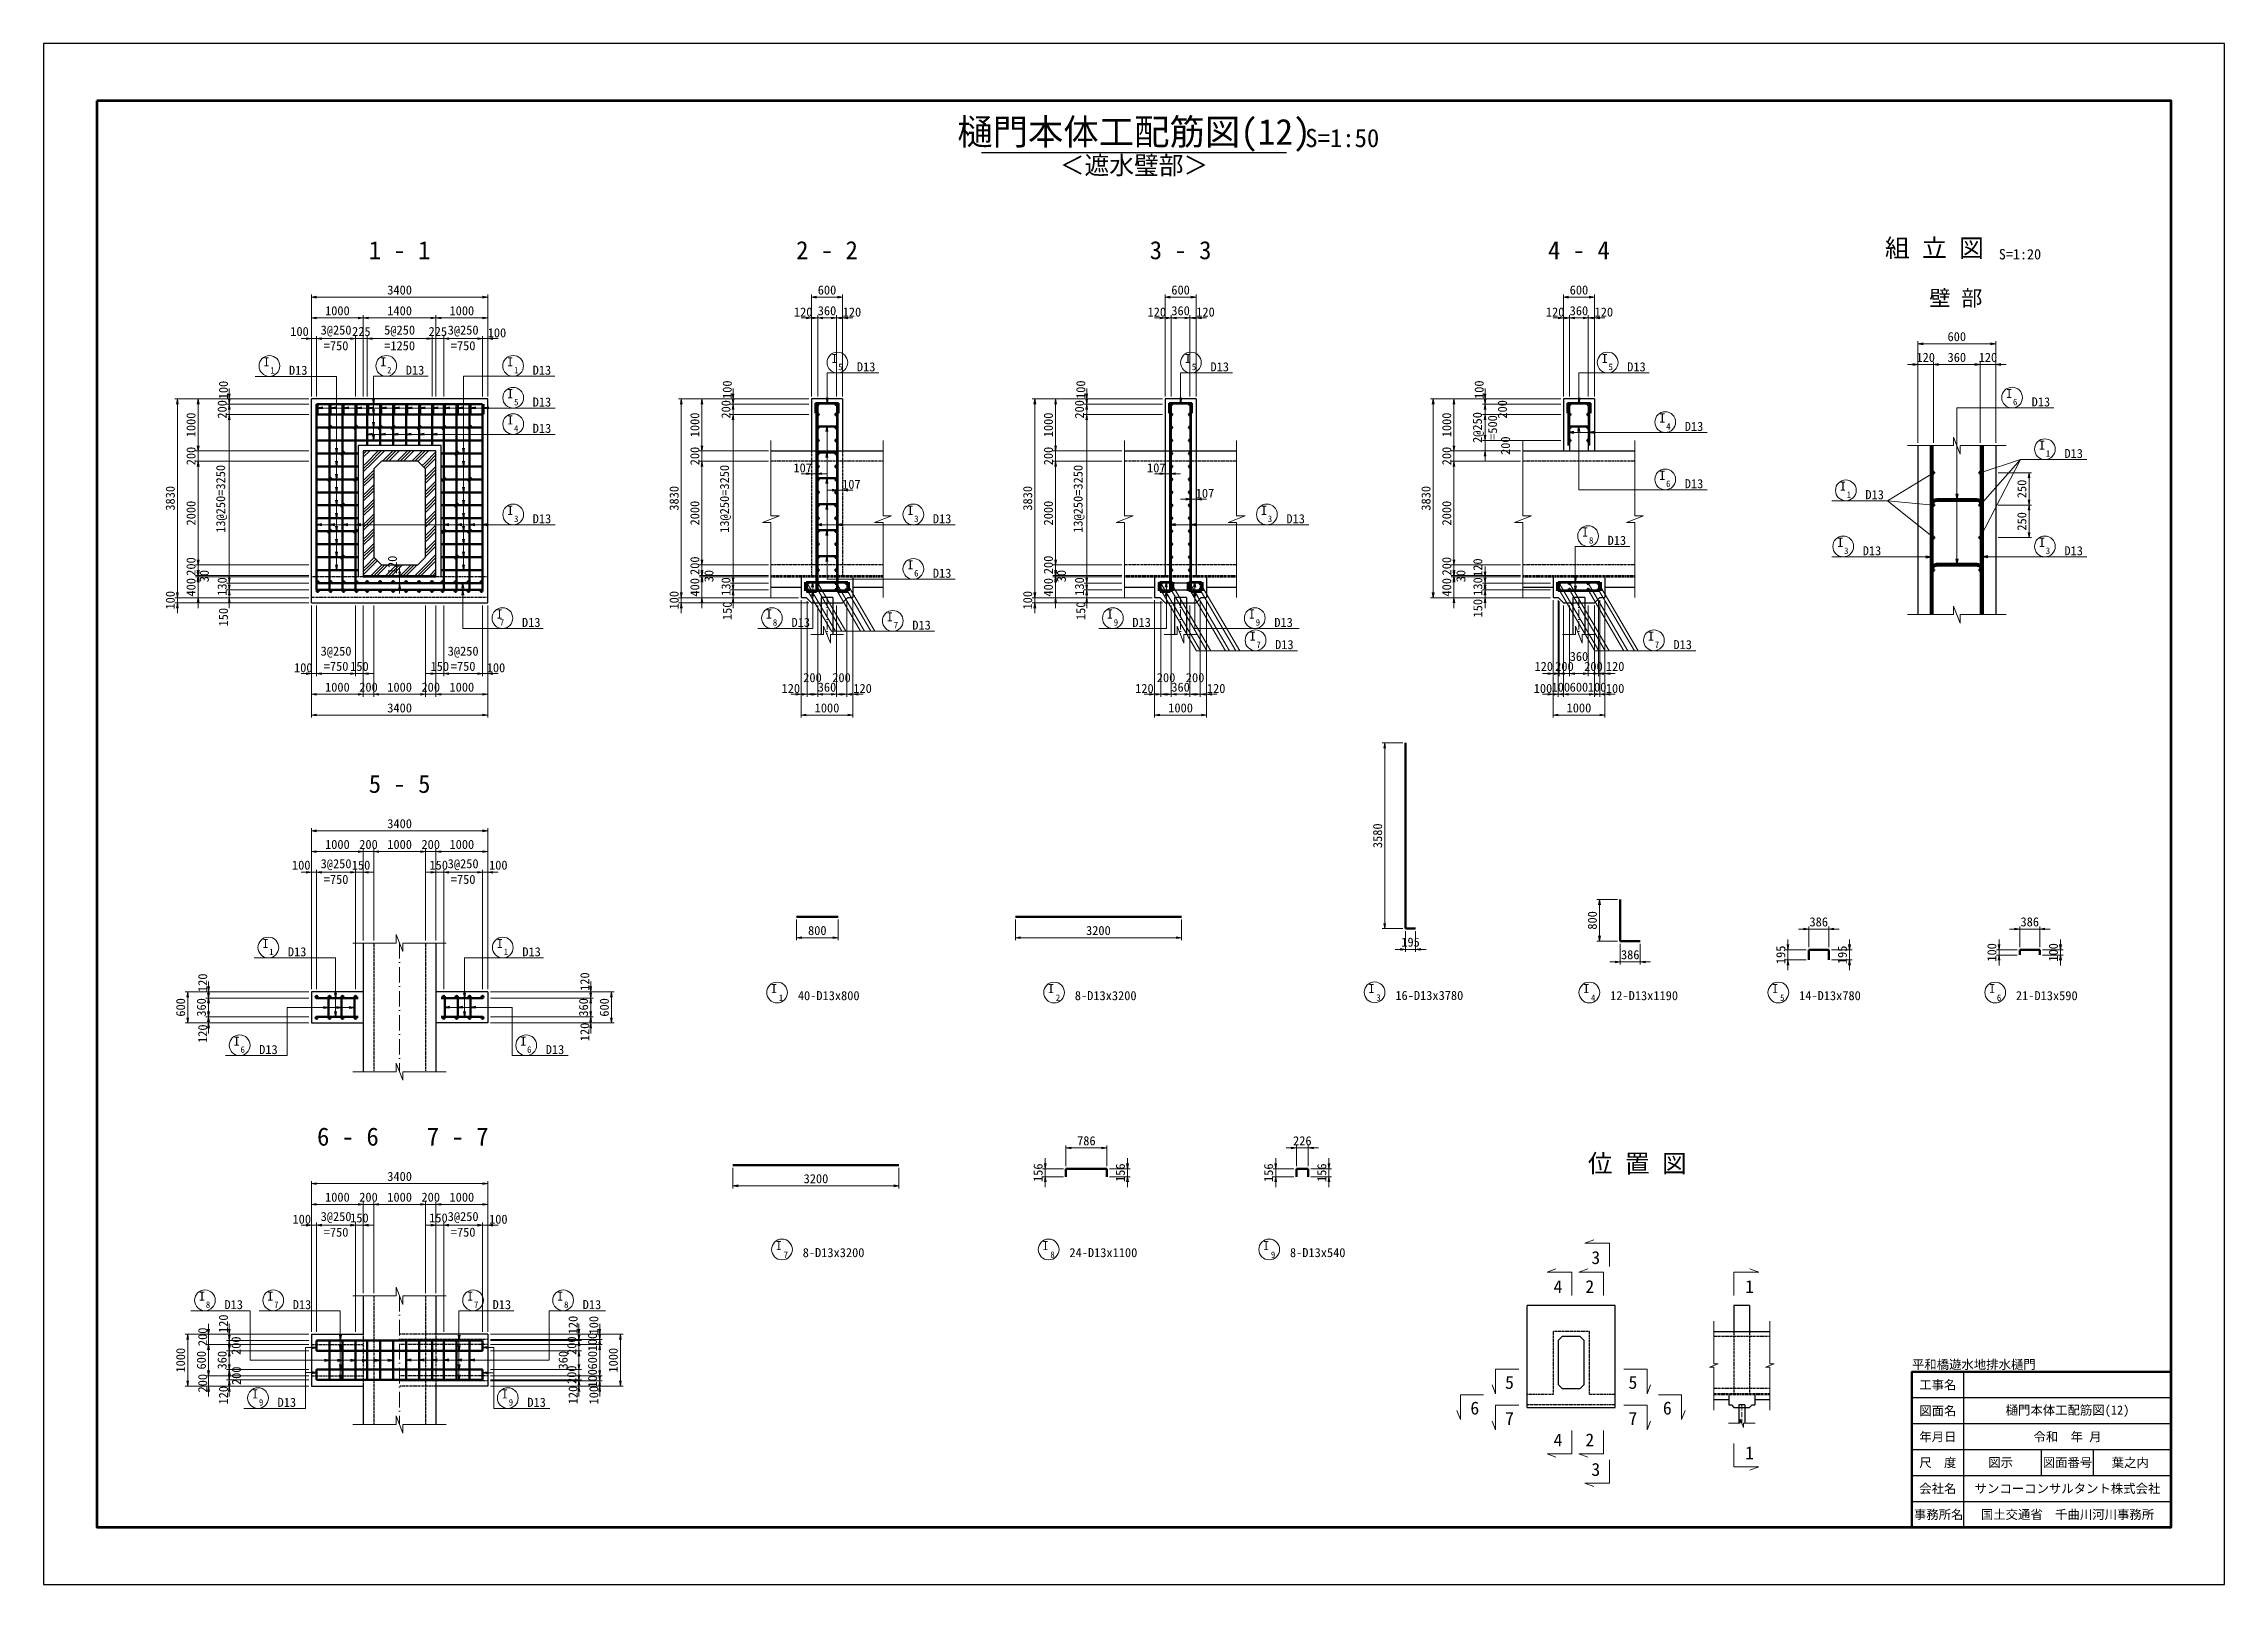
# Model space of a CAD drawing. Header units: millimetres. Extents: x 169470 to 758170, y -17820 to 11880.
# Drawn here: x 632020 to 674070, y -17820 to 11880 of the extents above; entities that cross this region are included whole.
import ezdxf
from ezdxf.enums import TextEntityAlignment as Align

# ---------------------------------------------------------------- set-up
doc = ezdxf.new("R2010")
doc.units = ezdxf.units.MM
doc.header["$LTSCALE"] = 50
doc.header["$PDSIZE"] = 300
doc.linetypes.add('DASHED2', pattern=[0.375, 0.25, -0.125])
doc.linetypes.add('SXF_一点短鎖線', pattern=[9.25, 6, -1.5, 0.25, -1.5])
doc.layers.get('Defpoints').update_dxf_attribs({"color": 151})
for name, color, linetype, lineweight in [('D-BMK', 2, 'SXF_一点短鎖線', 13), ('D-STR', 1, 'Continuous', 25), ('D-STR-DIM', 7, 'Continuous', 13), ('D-STR-HTXT', 7, 'Continuous', 13), ('D-STR-STR1', 2, 'Continuous', 50), ('D-STR-STR2', 6, 'Continuous', 50), ('D-STR-STR2 @ 1', 6, 'Continuous', 50), ('D-STR-STR3', 4, 'Continuous', 50), ('D-STR-TXT', 7, 'Continuous', 13), ('D-TTL', 2, 'Continuous', 140), ('D-TTL-FRAM', 2, 'Continuous', 50), ('D-TTL-LINE', 7, 'Continuous', 25), ('D-TTL-TXT', 7, 'Continuous', 25)]:
    doc.layers.add(name, color=color, linetype=linetype, lineweight=lineweight)
doc.styles.add('MS ゴシック', font='MS Gothic.ttf')
doc.styles.add('YOKO_GOTHIC', font='MS Gothic.ttf')
doc.dimstyles.new('S50', dxfattribs={"dimscale": 50, "dimtxt": 3.5, "dimasz": 2, "dimexe": 1, "dimexo": 1, "dimgap": 1, "dimtad": 1, "dimdec": 0, "dimzin": 1, "dimdsep": 46, "dimtxsty": 'YOKO_GOTHIC', "dimblk": 'OPEN', "dimcen": 0, "dimclrd": 256, "dimclre": 256, "dimclrt": 256, "dimaunit": 1, "dimadec": 3, "dimazin": 0, "dimtfac": 1, "dimtdec": 0, "dimtix": 1, "dimtmove": 2, "dimatfit": 3, "dimldrblk": 'OPEN', "dimfxl": 1, "dimlwd": -1, "dimlwe": -1, "dimarcsym": 2})
doc.dimstyles.new('S50-20', dxfattribs={"dimscale": 50, "dimtxt": 3.5, "dimasz": 2, "dimexe": 1, "dimexo": 1, "dimgap": 1, "dimtad": 1, "dimdec": 0, "dimlfac": 0.4, "dimzin": 1, "dimdsep": 46, "dimtxsty": 'YOKO_GOTHIC', "dimblk": 'OPEN', "dimcen": 0, "dimclrd": 256, "dimclre": 256, "dimclrt": 256, "dimaunit": 1, "dimadec": 3, "dimazin": 0, "dimtfac": 1, "dimtdec": 0, "dimtix": 1, "dimtmove": 2, "dimatfit": 3, "dimldrblk": 'OPEN', "dimfxl": 1, "dimlwd": -1, "dimlwe": -1, "dimarcsym": 0})

msp = doc.modelspace()

# ---------------------------------------------------------------- texts
at = {"layer": 'D-STR-TXT'}
for s, height, style, p in [('＜遮水璧部＞', 350, 'MS ゴシック', (653044.53, 9255.82)), ('組 立 図', 350, 'YOKO_GOTHIC', (668477.72, 7660.1)), ('S=1:20', 200, 'YOKO_GOTHIC', (670127.49, 7660.1))]:
    msp.add_text(s, height=height, dxfattribs=dict(at, style=style)).set_placement(p, align=Align.BOTTOM_CENTER)
at = {"layer": 'D-STR-TXT', "style": 'YOKO_GOTHIC'}
for s, height, p in [('1 - 1', 350, (638883.8, 7724.06)), ('2 - 2', 350, (647125.09, 7724.06)), ('3 - 3', 350, (653942.81, 7724.06)), ('4 - 4', 350, (661623.84, 7724.06)), ('壁 部', 300, (668891.89, 6825.26)), ('I', 175, (647268.81, 5724.01)), ('I', 175, (654086.54, 5724.01)), ('I', 175, (662121.56, 5724.01)), ('I', 175, (636316.95, 5658.19)), ('1', 125, (636432.61, 5520.39)), ('I', 175, (638570.09, 5659.97)), ('2', 125, (638685.75, 5522.17)), ('I', 175, (641016.55, 5659.97)), ('1', 125, (641132.21, 5522.17)), ('5', 125, (647384.47, 5586.2)), ('5', 125, (654202.2, 5586.2)), ('5', 125, (662237.22, 5586.2)), ('I', 175, (641017.39, 5045.63)), ('I', 175, (669919.87, 5048.62)), ('I', 175, (641017.39, 4538.44)), ('5', 125, (641133.05, 4907.83)), ('I', 175, (663231.7, 4575.47)), ('6', 125, (670035.53, 4910.81)), ('4', 125, (641133.05, 4400.64)), ('4', 125, (663347.36, 4437.67)), ('I', 175, (670552.31, 4053.94)), ('1', 125, (670667.97, 3916.13)), ('I', 175, (663231.7, 3471.32)), ('6', 125, (663347.36, 3333.52)), ('I', 175, (666714.23, 3260.46)), ('I', 175, (641017.39, 2795.92)), ('I', 175, (648732.95, 2795.92)), ('I', 175, (655550.67, 2795.92)), ('1', 125, (666829.9, 3122.65)), ('3', 125, (641133.05, 2658.12)), ('3', 125, (648848.61, 2658.12)), ('3', 125, (655666.34, 2658.12)), ('I', 175, (661743.86, 2378.92)), ('8', 125, (661859.52, 2241.12)), ('I', 175, (666663.34, 2178.76)), ('3', 125, (666779, 2040.95)), ('I', 175, (670552.31, 2178.76)), ('3', 125, (670667.97, 2040.95)), ('I', 175, (648732.95, 1746.07)), ('6', 125, (648848.61, 1608.27)), ('I', 175, (640810.23, 797.79)), ('I', 175, (646007.25, 797.79)), ('I', 175, (648337.14, 744.91)), ('I', 175, (652580.59, 797.79)), ('I', 175, (655317.76, 797.79)), ('7', 125, (640856.89, 659.98)), ('8', 125, (646122.91, 659.98)), ('7', 125, (648452.8, 607.11)), ('9', 125, (652696.25, 659.98)), ('I', 175, (655332.13, 370)), ('9', 125, (655433.42, 659.98)), ('I', 175, (663013.16, 370)), ('7', 125, (655447.79, 232.2)), ('7', 125, (663128.82, 232.2)), ('5 - 5', 350, (638883.8, -2562.75)), ('I', 175, (636296.48, -5552.23)), ('I', 175, (640817.54, -5552.23)), ('1', 125, (636412.14, -5690.03)), ('1', 125, (640933.2, -5690.03)), ('I', 175, (635743.05, -7436.23)), ('6', 125, (635858.71, -7574.04)), ('I', 175, (641268.88, -7436.23)), ('6', 125, (641384.54, -7574.04)), ('6 - 6', 350, (637887.28, -9363.21)), ('7 - 7', 350, (640003.22, -9363.21)), ('位 置 図', 350, (662749.81, -9880.73)), ('3', 250, (661948.48, -11645.54)), ('I', 175, (635074.04, -12352.29)), ('I', 175, (636390.7, -12352.68)), ('I', 175, (640243.98, -12352.68)), ('I', 175, (641980.97, -12352.29)), ('4', 250, (661220.32, -12205.47)), ('2', 250, (661832.93, -12205.47)), ('1', 250, (664912.67, -12205.47)), ('8', 125, (635189.7, -12490.09)), ('7', 125, (636506.36, -12490.49)), ('7', 125, (640359.64, -12490.49)), ('8', 125, (642096.63, -12490.09)), ('5', 250, (660285.04, -14050.95)), ('5', 250, (662664.26, -14050.95)), ('I', 175, (636097.71, -14236.69)), ('9', 125, (636213.37, -14374.49)), ('I', 175, (640914.22, -14236.69)), ('9', 125, (641029.88, -14374.49)), ('6', 250, (659615.63, -14546.13)), ('7', 250, (660285.04, -14746.13)), ('7', 250, (662664.26, -14746.13)), ('6', 250, (663328.21, -14546.13)), ('4', 250, (661220.32, -15161.04)), ('2', 250, (661832.93, -15161.04)), ('3', 250, (661948.48, -15729.34)), ('1', 250, (664912.67, -15410.93))]:
    msp.add_text(s, height=height, dxfattribs=at).set_placement(p, align=Align.CENTER)
for p in [(636749.75, 5496.51), (639002.89, 5498.29), (641449.35, 5498.29), (647701.61, 5562.32), (654519.33, 5562.32), (662554.36, 5562.32), (641450.19, 4883.95), (670352.66, 4886.93), (641450.19, 4376.76), (663664.5, 4413.79), (670985.11, 3892.25), (663664.5, 3309.64), (667147.03, 3098.77), (641450.19, 2634.24), (649165.74, 2634.24), (655983.47, 2634.24), (662176.65, 2217.24), (667096.14, 2017.07), (670985.11, 2017.07), (649165.74, 1584.39), (641243.03, 636.1), (646440.05, 636.1), (648769.93, 583.23), (653013.38, 636.1), (655750.55, 636.1), (655764.92, 208.32), (663445.95, 208.32), (636729.28, -5713.91), (641250.34, -5713.91), (636175.84, -7597.92), (641701.68, -7597.92), (635506.83, -12513.97), (636823.5, -12514.37), (640676.78, -12514.37), (642413.76, -12513.97), (636530.51, -14398.37), (641347.01, -14398.37)]:
    msp.add_text('D13', height=175, dxfattribs=at).set_placement(p)
at = {"layer": 'D-STR-TXT', "color": 1, "style": 'YOKO_GOTHIC'}
for s, height, p in [('I ', 175, (646162.89, -6335.96)), ('I ', 175, (651503.67, -6335.96)), ('I ', 175, (661825.04, -6335.96)), ('1', 125, (646237.89, -6510.96)), ('2', 125, (651578.67, -6510.96)), ('4', 125, (661900.04, -6510.96))]:
    msp.add_text(s, height=height, dxfattribs=at).set_placement(p, align=Align.MIDDLE_CENTER)
at = {"layer": 'D-STR-TXT', "style": 'YOKO_GOTHIC'}
for s, height, p in [('I ', 175, (657684.26, -6332.6)), ('I ', 175, (665468.81, -6335.96)), ('I ', 175, (669649.93, -6335.96)), ('3', 125, (657759.26, -6507.6)), ('5', 125, (665543.81, -6510.96)), ('6', 125, (669724.93, -6510.96)), ('I ', 175, (646256.55, -11289.56)), ('I ', 175, (651398.96, -11289.56)), ('I ', 175, (655651.13, -11289.56)), ('7', 125, (646331.55, -11464.56)), ('8', 125, (651473.96, -11464.56)), ('9', 125, (655726.13, -11464.56))]:
    msp.add_text(s, height=height, dxfattribs=at).set_placement(p, align=Align.MIDDLE_CENTER)
at = {"layer": 'D-STR-TXT', "color": 1, "style": 'YOKO_GOTHIC'}
for s, p in [('40-D13x800', (646562.89, -6610.96)), ('8-D13x3200', (651903.67, -6610.96)), ('12-D13x1190', (662225.04, -6610.96))]:
    msp.add_text(s, height=175, dxfattribs=at).set_placement(p, align=Align.BOTTOM_LEFT)
at = {"layer": 'D-STR-TXT', "style": 'YOKO_GOTHIC'}
for s, p in [('16-D13x3780', (658084.26, -6607.6)), ('14-D13x780', (665868.81, -6610.96)), ('21-D13x590', (670049.93, -6610.96)), ('8-D13x3200', (646656.55, -11564.56)), ('24-D13x1100', (651798.96, -11564.56)), ('8-D13x540', (656051.13, -11564.56))]:
    msp.add_text(s, height=175, dxfattribs=at).set_placement(p, align=Align.BOTTOM_LEFT)
at = {"layer": 'D-TTL-TXT', "style": 'MS ゴシック'}
for s, height, p in [('樋門本体工配筋図(12)', 500, (653044.53, 9780)), ('S=1:50', 350, (657059.99, 9780))]:
    msp.add_text(s, height=height, dxfattribs=at).set_placement(p, align=Align.BOTTOM_CENTER)
msp.add_text('平和橋遊水地排水樋門', height=175, dxfattribs=at).set_placement((668044.53, -13720), align=Align.BOTTOM_LEFT)
for s, p in [('工事名', (668544.53, -13970)), ('図面名', (668544.53, -14470)), ('樋門本体工配筋図(12)', (671044.53, -14470)), ('年月日', (668544.53, -14970)), ('令和  年 月', (671044.53, -14970)), ('尺\u3000度', (668544.53, -15470)), ('図示', (669754.43, -15470)), ('図面番号', (671044.53, -15470)), ('葉之内', (672254.43, -15470)), ('会社名', (668544.53, -15970)), ('サンコーコンサルタント株式会社', (671044.53, -15970)), ('事務所名', (668560.6, -16470)), ('国土交通省\u3000千曲川河川事務所', (671044.53, -16470))]:
    msp.add_text(s, height=175, dxfattribs=at).set_placement(p, align=Align.MIDDLE)

# ---------------------------------------------------------------- blocks, each defined once
blk = doc.blocks.new('a')
at = {"layer": 'D-STR-STR2', "lineweight": 50}
for radius in [20, 10]:
    blk.add_circle((0, 0), radius, dxfattribs=at)
blk = doc.blocks.new('_Open')
at = {"color": 0, "linetype": 'ByBlock', "lineweight": -2}
for p, q in [((-1, 0.17), (0, 0)), ((-1, -0.17), (0, 0)), ((0, 0), (-1, 0))]:
    blk.add_line(p, q, dxfattribs=at)
blk = doc.blocks.new('*D2566')
at = {"layer": 'D-STR-DIM', "transparency": 16777216}
for p, q in [((653543, 6593), (653443, 6593)), ((653643, 5080), (653643, 6643)), ((653643, 6593), (653763, 6593)), ((653763, 5080), (653763, 6643)), ((653863, 6593), (653963, 6593))]:
    blk.add_line(p, q, dxfattribs=at)
at = {"layer": 'Defpoints', "color": 0, "transparency": 16777216}
for p in [(653763, 6593), (653643, 5030), (653763, 5030)]:
    blk.add_point(p, dxfattribs=at)
at = {"layer": 'D-STR-DIM', "transparency": 16777216, "xscale": 100, "yscale": 100, "zscale": 100}
blk.add_blockref('_Open', (653643, 6593), dxfattribs=at)
at = {"layer": 'D-STR-DIM', "transparency": 16777216, "xscale": 100, "yscale": 100, "zscale": 100, "rotation": 180}
blk.add_blockref('_Open', (653763, 6593), dxfattribs=at)
at = {"layer": 'D-STR-DIM', "transparency": 16777216, "insert": (653484, 6705), "char_height": 175, "attachment_point": 5, "style": 'YOKO_GOTHIC'}
blk.add_mtext('120', dxfattribs=at)
blk = doc.blocks.new('*D2567')
at = {"layer": 'D-STR-DIM', "transparency": 16777216}
for p, q in [((653663, 6593), (653563, 6593)), ((653763, 5080), (653763, 6643)), ((653763, 6593), (654123, 6593)), ((654123, 5080), (654123, 6643)), ((654223, 6593), (654323, 6593))]:
    blk.add_line(p, q, dxfattribs=at)
at = {"layer": 'Defpoints', "color": 0, "transparency": 16777216}
for p in [(654123, 6593), (653763, 5030), (654123, 5030)]:
    blk.add_point(p, dxfattribs=at)
at = {"layer": 'D-STR-DIM', "transparency": 16777216, "xscale": 100, "yscale": 100, "zscale": 100}
blk.add_blockref('_Open', (653763, 6593), dxfattribs=at)
at = {"layer": 'D-STR-DIM', "transparency": 16777216, "xscale": 100, "yscale": 100, "zscale": 100, "rotation": 180}
blk.add_blockref('_Open', (654123, 6593), dxfattribs=at)
at = {"layer": 'D-STR-DIM', "transparency": 16777216, "insert": (653943, 6730), "char_height": 175, "attachment_point": 5, "style": 'YOKO_GOTHIC'}
blk.add_mtext('360', dxfattribs=at)
blk = doc.blocks.new('*D2568')
at = {"layer": 'D-STR-DIM', "transparency": 16777216}
for p, q in [((654023, 6593), (653923, 6593)), ((654123, 5080), (654123, 6643)), ((654123, 6593), (654243, 6593)), ((654243, 5080), (654243, 6643)), ((654343, 6593), (654443, 6593))]:
    blk.add_line(p, q, dxfattribs=at)
at = {"layer": 'Defpoints', "color": 0, "transparency": 16777216}
for p in [(654243, 6593), (654123, 5030), (654243, 5030)]:
    blk.add_point(p, dxfattribs=at)
at = {"layer": 'D-STR-DIM', "transparency": 16777216, "xscale": 100, "yscale": 100, "zscale": 100}
blk.add_blockref('_Open', (654123, 6593), dxfattribs=at)
at = {"layer": 'D-STR-DIM', "transparency": 16777216, "xscale": 100, "yscale": 100, "zscale": 100, "rotation": 180}
blk.add_blockref('_Open', (654243, 6593), dxfattribs=at)
at = {"layer": 'D-STR-DIM', "transparency": 16777216, "insert": (654423, 6705), "char_height": 175, "attachment_point": 5, "style": 'YOKO_GOTHIC'}
blk.add_mtext('120', dxfattribs=at)
blk = doc.blocks.new('*D2569')
at = {"layer": 'D-STR-DIM', "transparency": 16777216}
for p, q in [((653643, 5080), (653643, 7043)), ((653743, 6993), (654143, 6993)), ((654243, 5080), (654243, 7043))]:
    blk.add_line(p, q, dxfattribs=at)
at = {"layer": 'Defpoints', "color": 0, "transparency": 16777216}
for p in [(654243, 6993), (653643, 5030), (654243, 5030)]:
    blk.add_point(p, dxfattribs=at)
at = {"layer": 'D-STR-DIM', "transparency": 16777216, "xscale": 100, "yscale": 100, "zscale": 100, "rotation": 180}
blk.add_blockref('_Open', (653643, 6993), dxfattribs=at)
at = {"layer": 'D-STR-DIM', "transparency": 16777216, "xscale": 100, "yscale": 100, "zscale": 100}
blk.add_blockref('_Open', (654243, 6993), dxfattribs=at)
at = {"layer": 'D-STR-DIM', "transparency": 16777216, "insert": (653943, 7130), "char_height": 175, "attachment_point": 5, "style": 'YOKO_GOTHIC'}
blk.add_mtext('600', dxfattribs=at)
blk = doc.blocks.new('*D2570')
at = {"layer": 'D-STR-DIM', "transparency": 16777216}
for p, q in [((651132, 1300), (651132, 1400)), ((653393, 1200), (651082, 1200)), ((653593, 1100), (651082, 1100)), ((651132, 1100), (651132, 1200)), ((651132, 1000), (651132, 900))]:
    blk.add_line(p, q, dxfattribs=at)
at = {"layer": 'Defpoints', "color": 0, "transparency": 16777216}
for p in [(651132, 1200), (653443, 1200), (653643, 1100)]:
    blk.add_point(p, dxfattribs=at)
at = {"layer": 'D-STR-DIM', "transparency": 16777216, "xscale": 100, "yscale": 100, "zscale": 100}
for p, rotation in [((651132, 1200), 270), ((651132, 1100), 90)]:
    blk.add_blockref('_Open', p, dxfattribs=dict(at, rotation=rotation))
at = {"layer": 'D-STR-DIM', "transparency": 16777216, "insert": (650994, 1150), "char_height": 175, "attachment_point": 5, "rotation": 90, "style": 'YOKO_GOTHIC'}
blk.add_mtext('100', dxfattribs=at)
blk = doc.blocks.new('*D2571')
at = {"layer": 'D-STR-DIM', "transparency": 16777216}
for p, q in [((653593, 5030), (651082, 5030)), ((651132, 1300), (651132, 4930)), ((653393, 1200), (651082, 1200))]:
    blk.add_line(p, q, dxfattribs=at)
at = {"layer": 'Defpoints', "color": 0, "transparency": 16777216}
for p in [(651132, 5030), (653643, 5030), (653443, 1200)]:
    blk.add_point(p, dxfattribs=at)
at = {"layer": 'D-STR-DIM', "transparency": 16777216, "xscale": 100, "yscale": 100, "zscale": 100}
for p, rotation in [((651132, 5030), 90), ((651132, 1200), 270)]:
    blk.add_blockref('_Open', p, dxfattribs=dict(at, rotation=rotation))
at = {"layer": 'D-STR-DIM', "transparency": 16777216, "insert": (650994, 3115), "char_height": 175, "attachment_point": 5, "rotation": 90, "style": 'YOKO_GOTHIC'}
blk.add_mtext('3830', dxfattribs=at)
blk = doc.blocks.new('*D2572')
at = {"layer": 'D-STR-DIM', "transparency": 16777216}
for p, q in [((653593, 5030), (651482, 5030)), ((651532, 4930), (651532, 4130)), ((652813, 4030), (651482, 4030))]:
    blk.add_line(p, q, dxfattribs=at)
at = {"layer": 'Defpoints', "color": 0, "transparency": 16777216}
for p in [(653643, 5030), (651532, 4030), (652863, 4030)]:
    blk.add_point(p, dxfattribs=at)
at = {"layer": 'D-STR-DIM', "transparency": 16777216, "xscale": 100, "yscale": 100, "zscale": 100}
for p, rotation in [((651532, 5030), 90), ((651532, 4030), 270)]:
    blk.add_blockref('_Open', p, dxfattribs=dict(at, rotation=rotation))
at = {"layer": 'D-STR-DIM', "transparency": 16777216, "insert": (651394, 4530), "char_height": 175, "attachment_point": 5, "rotation": 90, "style": 'YOKO_GOTHIC'}
blk.add_mtext('1000', dxfattribs=at)
blk = doc.blocks.new('*D2573')
at = {"layer": 'D-STR-DIM', "transparency": 16777216}
for p, q in [((651532, 4130), (651532, 4230)), ((652813, 4030), (651482, 4030)), ((652813, 3830), (651482, 3830)), ((651532, 4030), (651532, 3830)), ((651532, 3730), (651532, 3630))]:
    blk.add_line(p, q, dxfattribs=at)
at = {"layer": 'Defpoints', "color": 0, "transparency": 16777216}
for p in [(651532, 3830), (652863, 4030), (652863, 3830)]:
    blk.add_point(p, dxfattribs=at)
at = {"layer": 'D-STR-DIM', "transparency": 16777216, "xscale": 100, "yscale": 100, "zscale": 100}
for p, rotation in [((651532, 4030), 270), ((651532, 3830), 90)]:
    blk.add_blockref('_Open', p, dxfattribs=dict(at, rotation=rotation))
at = {"layer": 'D-STR-DIM', "transparency": 16777216, "insert": (651394, 3930), "char_height": 175, "attachment_point": 5, "rotation": 90, "style": 'YOKO_GOTHIC'}
blk.add_mtext('200', dxfattribs=at)
blk = doc.blocks.new('*D2574')
at = {"layer": 'D-STR-DIM', "transparency": 16777216}
for p, q in [((652813, 3830), (651482, 3830)), ((651532, 3730), (651532, 1930)), ((652813, 1830), (651482, 1830))]:
    blk.add_line(p, q, dxfattribs=at)
at = {"layer": 'Defpoints', "color": 0, "transparency": 16777216}
for p in [(652863, 3830), (651532, 1830), (652863, 1830)]:
    blk.add_point(p, dxfattribs=at)
at = {"layer": 'D-STR-DIM', "transparency": 16777216, "xscale": 100, "yscale": 100, "zscale": 100}
for p, rotation in [((651532, 3830), 90), ((651532, 1830), 270)]:
    blk.add_blockref('_Open', p, dxfattribs=dict(at, rotation=rotation))
at = {"layer": 'D-STR-DIM', "transparency": 16777216, "insert": (651394, 2830), "char_height": 175, "attachment_point": 5, "rotation": 90, "style": 'YOKO_GOTHIC'}
blk.add_mtext('2000', dxfattribs=at)
blk = doc.blocks.new('*D2575')
at = {"layer": 'D-STR-DIM', "transparency": 16777216}
for p, q in [((651532, 1700), (651532, 1800)), ((652813, 1600), (651482, 1600)), ((651532, 1600), (651532, 1200)), ((653393, 1200), (651482, 1200)), ((651532, 1100), (651532, 1000))]:
    blk.add_line(p, q, dxfattribs=at)
at = {"layer": 'Defpoints', "color": 0, "transparency": 16777216}
for p in [(652863, 1600), (651532, 1200), (653443, 1200)]:
    blk.add_point(p, dxfattribs=at)
at = {"layer": 'D-STR-DIM', "transparency": 16777216, "xscale": 100, "yscale": 100, "zscale": 100}
for p, rotation in [((651532, 1600), 270), ((651532, 1200), 90)]:
    blk.add_blockref('_Open', p, dxfattribs=dict(at, rotation=rotation))
at = {"layer": 'D-STR-DIM', "transparency": 16777216, "insert": (651394, 1400), "char_height": 175, "attachment_point": 5, "rotation": 90, "style": 'YOKO_GOTHIC'}
blk.add_mtext('400', dxfattribs=at)
blk = doc.blocks.new('*D2576')
at = {"layer": 'D-STR-DIM', "transparency": 16777216}
for p, q in [((652813, 1350), (652082, 1350)), ((652132, 1450), (652132, 1550)), ((652132, 1200), (652132, 1350)), ((653393, 1200), (652082, 1200)), ((652132, 1100), (652132, 1000))]:
    blk.add_line(p, q, dxfattribs=at)
at = {"layer": 'Defpoints', "color": 0, "transparency": 16777216}
for p in [(652132, 1350), (652863, 1350), (653443, 1200)]:
    blk.add_point(p, dxfattribs=at)
at = {"layer": 'D-STR-DIM', "transparency": 16777216, "xscale": 100, "yscale": 100, "zscale": 100}
for p, rotation in [((652132, 1350), 270), ((652132, 1200), 90)]:
    blk.add_blockref('_Open', p, dxfattribs=dict(at, rotation=rotation))
at = {"layer": 'D-STR-DIM', "transparency": 16777216, "insert": (652019, 947), "char_height": 175, "attachment_point": 5, "rotation": 90, "style": 'YOKO_GOTHIC'}
blk.add_mtext('150', dxfattribs=at)
blk = doc.blocks.new('*D2577')
at = {"layer": 'D-STR-DIM', "transparency": 16777216}
for p, q in [((652813, 1480), (652082, 1480)), ((652813, 1350), (652082, 1350)), ((652132, 1580), (652132, 1680)), ((652132, 1350), (652132, 1480)), ((652132, 1250), (652132, 1150))]:
    blk.add_line(p, q, dxfattribs=at)
at = {"layer": 'Defpoints', "color": 0, "transparency": 16777216}
for p in [(652132, 1480), (652863, 1480), (652863, 1350)]:
    blk.add_point(p, dxfattribs=at)
at = {"layer": 'D-STR-DIM', "transparency": 16777216, "xscale": 100, "yscale": 100, "zscale": 100}
for p, rotation in [((652132, 1480), 270), ((652132, 1350), 90)]:
    blk.add_blockref('_Open', p, dxfattribs=dict(at, rotation=rotation))
at = {"layer": 'D-STR-DIM', "transparency": 16777216, "insert": (651994, 1415), "char_height": 175, "attachment_point": 5, "rotation": 90, "style": 'YOKO_GOTHIC'}
blk.add_mtext('130', dxfattribs=at)
blk = doc.blocks.new('*D2578')
at = {"layer": 'D-STR-DIM', "transparency": 16777216}
for p, q in [((653593, 4730), (652082, 4730)), ((652132, 1580), (652132, 4630)), ((652813, 1480), (652082, 1480))]:
    blk.add_line(p, q, dxfattribs=at)
at = {"layer": 'Defpoints', "color": 0, "transparency": 16777216}
for p in [(652132, 4730), (653643, 4730), (652863, 1480)]:
    blk.add_point(p, dxfattribs=at)
at = {"layer": 'D-STR-DIM', "transparency": 16777216, "xscale": 100, "yscale": 100, "zscale": 100}
for p, rotation in [((652132, 4730), 90), ((652132, 1480), 270)]:
    blk.add_blockref('_Open', p, dxfattribs=dict(at, rotation=rotation))
at = {"layer": 'D-STR-DIM', "transparency": 16777216, "insert": (651985, 3105), "char_height": 175, "attachment_point": 5, "rotation": 90, "style": 'YOKO_GOTHIC'}
blk.add_mtext('13@250=3250', dxfattribs=at)
blk = doc.blocks.new('*D2579')
at = {"layer": 'D-STR-DIM', "transparency": 16777216}
for p, q in [((652132, 5030), (652132, 5130)), ((653593, 4930), (652082, 4930)), ((653593, 4730), (652082, 4730)), ((652132, 4730), (652132, 4930)), ((652132, 4630), (652132, 4530))]:
    blk.add_line(p, q, dxfattribs=at)
at = {"layer": 'Defpoints', "color": 0, "transparency": 16777216}
for p in [(652132, 4930), (653643, 4930), (653643, 4730)]:
    blk.add_point(p, dxfattribs=at)
at = {"layer": 'D-STR-DIM', "transparency": 16777216, "xscale": 100, "yscale": 100, "zscale": 100}
for p, rotation in [((652132, 4930), 270), ((652132, 4730), 90)]:
    blk.add_blockref('_Open', p, dxfattribs=dict(at, rotation=rotation))
at = {"layer": 'D-STR-DIM', "transparency": 16777216, "insert": (651994, 4830), "char_height": 175, "attachment_point": 5, "rotation": 90, "style": 'YOKO_GOTHIC'}
blk.add_mtext('200', dxfattribs=at)
blk = doc.blocks.new('*D2580')
at = {"layer": 'D-STR-DIM', "transparency": 16777216}
for p, q in [((652132, 5130), (652132, 5230)), ((653593, 5030), (652082, 5030)), ((653593, 4930), (652082, 4930)), ((652132, 4930), (652132, 5030)), ((652132, 4830), (652132, 4730))]:
    blk.add_line(p, q, dxfattribs=at)
at = {"layer": 'Defpoints', "color": 0, "transparency": 16777216}
for p in [(652132, 5030), (653643, 5030), (653643, 4930)]:
    blk.add_point(p, dxfattribs=at)
at = {"layer": 'D-STR-DIM', "transparency": 16777216, "xscale": 100, "yscale": 100, "zscale": 100}
for p, rotation in [((652132, 5030), 270), ((652132, 4930), 90)]:
    blk.add_blockref('_Open', p, dxfattribs=dict(at, rotation=rotation))
at = {"layer": 'D-STR-DIM', "transparency": 16777216, "insert": (652019, 5209), "char_height": 175, "attachment_point": 5, "rotation": 90, "style": 'YOKO_GOTHIC'}
blk.add_mtext('100', dxfattribs=at)
blk = doc.blocks.new('*D2581')
at = {"layer": 'D-STR-DIM', "transparency": 16777216}
for p, q in [((653543, 3589), (653443, 3589)), ((653643, 3589), (653743, 3589)), ((653843, 3589), (653943, 3589))]:
    blk.add_line(p, q, dxfattribs=at)
at = {"layer": 'Defpoints', "color": 0, "transparency": 16777216}
for p in [(653643, 3589), (653743, 3589), (653743, 3589)]:
    blk.add_point(p, dxfattribs=at)
at = {"layer": 'D-STR-DIM', "transparency": 16777216, "xscale": 100, "yscale": 100, "zscale": 100}
blk.add_blockref('_Open', (653643, 3589), dxfattribs=at)
at = {"layer": 'D-STR-DIM', "transparency": 16777216, "xscale": 100, "yscale": 100, "zscale": 100, "rotation": 180}
blk.add_blockref('_Open', (653743, 3589), dxfattribs=at)
at = {"layer": 'D-STR-DIM', "transparency": 16777216, "insert": (653474, 3701), "char_height": 175, "attachment_point": 5, "style": 'YOKO_GOTHIC'}
blk.add_mtext('107', dxfattribs=at)
blk = doc.blocks.new('*D2582')
at = {"layer": 'D-STR-DIM', "transparency": 16777216}
for p, q in [((654043, 3098), (653943, 3098)), ((654143, 3098), (654243, 3098)), ((654343, 3098), (654443, 3098))]:
    blk.add_line(p, q, dxfattribs=at)
at = {"layer": 'Defpoints', "color": 0, "transparency": 16777216}
for p in [(654143, 3098), (654243, 3098), (654243, 3098)]:
    blk.add_point(p, dxfattribs=at)
at = {"layer": 'D-STR-DIM', "transparency": 16777216, "xscale": 100, "yscale": 100, "zscale": 100}
blk.add_blockref('_Open', (654143, 3098), dxfattribs=at)
at = {"layer": 'D-STR-DIM', "transparency": 16777216, "xscale": 100, "yscale": 100, "zscale": 100, "rotation": 180}
blk.add_blockref('_Open', (654243, 3098), dxfattribs=at)
at = {"layer": 'D-STR-DIM', "transparency": 16777216, "insert": (654413, 3211), "char_height": 175, "attachment_point": 5, "style": 'YOKO_GOTHIC'}
blk.add_mtext('107', dxfattribs=at)
blk = doc.blocks.new('*D2583')
at = {"layer": 'D-STR-DIM', "transparency": 16777216}
for p, q in [((637184, 5080), (637184, 7043)), ((637284, 6993), (640484, 6993)), ((640584, 5080), (640584, 7043))]:
    blk.add_line(p, q, dxfattribs=at)
at = {"layer": 'Defpoints', "color": 0, "transparency": 16777216}
for p in [(640584, 6993), (637184, 5030), (640584, 5030)]:
    blk.add_point(p, dxfattribs=at)
at = {"layer": 'D-STR-DIM', "transparency": 16777216, "xscale": 100, "yscale": 100, "zscale": 100, "rotation": 180}
blk.add_blockref('_Open', (637184, 6993), dxfattribs=at)
at = {"layer": 'D-STR-DIM', "transparency": 16777216, "xscale": 100, "yscale": 100, "zscale": 100}
blk.add_blockref('_Open', (640584, 6993), dxfattribs=at)
at = {"layer": 'D-STR-DIM', "transparency": 16777216, "insert": (638884, 7130), "char_height": 175, "attachment_point": 5, "style": 'YOKO_GOTHIC'}
blk.add_mtext('3400', dxfattribs=at)
blk = doc.blocks.new('*D2584')
at = {"layer": 'D-STR-DIM', "transparency": 16777216}
for p, q in [((637184, 5080), (637184, 6643)), ((637284, 6593), (638084, 6593)), ((638184, 5080), (638184, 6643))]:
    blk.add_line(p, q, dxfattribs=at)
at = {"layer": 'Defpoints', "color": 0, "transparency": 16777216}
for p in [(638184, 6593), (637184, 5030), (638184, 5030)]:
    blk.add_point(p, dxfattribs=at)
at = {"layer": 'D-STR-DIM', "transparency": 16777216, "xscale": 100, "yscale": 100, "zscale": 100, "rotation": 180}
blk.add_blockref('_Open', (637184, 6593), dxfattribs=at)
at = {"layer": 'D-STR-DIM', "transparency": 16777216, "xscale": 100, "yscale": 100, "zscale": 100}
blk.add_blockref('_Open', (638184, 6593), dxfattribs=at)
at = {"layer": 'D-STR-DIM', "transparency": 16777216, "insert": (637684, 6730), "char_height": 175, "attachment_point": 5, "style": 'YOKO_GOTHIC'}
blk.add_mtext('1000', dxfattribs=at)
blk = doc.blocks.new('*D2585')
at = {"layer": 'D-STR-DIM', "transparency": 16777216}
for p, q in [((638184, 5080), (638184, 6643)), ((638284, 6593), (639484, 6593)), ((639584, 5080), (639584, 6643))]:
    blk.add_line(p, q, dxfattribs=at)
at = {"layer": 'Defpoints', "color": 0, "transparency": 16777216}
for p in [(639584, 6593), (638184, 5030), (639584, 5030)]:
    blk.add_point(p, dxfattribs=at)
at = {"layer": 'D-STR-DIM', "transparency": 16777216, "xscale": 100, "yscale": 100, "zscale": 100, "rotation": 180}
blk.add_blockref('_Open', (638184, 6593), dxfattribs=at)
at = {"layer": 'D-STR-DIM', "transparency": 16777216, "xscale": 100, "yscale": 100, "zscale": 100}
blk.add_blockref('_Open', (639584, 6593), dxfattribs=at)
at = {"layer": 'D-STR-DIM', "transparency": 16777216, "insert": (638884, 6730), "char_height": 175, "attachment_point": 5, "style": 'YOKO_GOTHIC'}
blk.add_mtext('1400', dxfattribs=at)
blk = doc.blocks.new('*D2586')
at = {"layer": 'D-STR-DIM', "transparency": 16777216}
for p, q in [((639584, 5080), (639584, 6643)), ((639684, 6593), (640484, 6593)), ((640584, 5080), (640584, 6643))]:
    blk.add_line(p, q, dxfattribs=at)
at = {"layer": 'Defpoints', "color": 0, "transparency": 16777216}
for p in [(640584, 6593), (639584, 5030), (640584, 5030)]:
    blk.add_point(p, dxfattribs=at)
at = {"layer": 'D-STR-DIM', "transparency": 16777216, "xscale": 100, "yscale": 100, "zscale": 100, "rotation": 180}
blk.add_blockref('_Open', (639584, 6593), dxfattribs=at)
at = {"layer": 'D-STR-DIM', "transparency": 16777216, "xscale": 100, "yscale": 100, "zscale": 100}
blk.add_blockref('_Open', (640584, 6593), dxfattribs=at)
at = {"layer": 'D-STR-DIM', "transparency": 16777216, "insert": (640084, 6730), "char_height": 175, "attachment_point": 5, "style": 'YOKO_GOTHIC'}
blk.add_mtext('1000', dxfattribs=at)
blk = doc.blocks.new('*D2587')
at = {"layer": 'D-STR-DIM', "transparency": 16777216}
for p, q in [((637084, 6193), (636984, 6193)), ((637184, 5080), (637184, 6243)), ((637184, 6193), (637284, 6193)), ((637284, 5080), (637284, 6243)), ((637384, 6193), (637484, 6193))]:
    blk.add_line(p, q, dxfattribs=at)
at = {"layer": 'Defpoints', "color": 0, "transparency": 16777216}
for p in [(637284, 6193), (637184, 5030), (637284, 5030)]:
    blk.add_point(p, dxfattribs=at)
at = {"layer": 'D-STR-DIM', "transparency": 16777216, "xscale": 100, "yscale": 100, "zscale": 100}
blk.add_blockref('_Open', (637184, 6193), dxfattribs=at)
at = {"layer": 'D-STR-DIM', "transparency": 16777216, "xscale": 100, "yscale": 100, "zscale": 100, "rotation": 180}
blk.add_blockref('_Open', (637284, 6193), dxfattribs=at)
at = {"layer": 'D-STR-DIM', "transparency": 16777216, "insert": (636954, 6330), "char_height": 175, "attachment_point": 5, "style": 'YOKO_GOTHIC'}
blk.add_mtext('100', dxfattribs=at)
blk = doc.blocks.new('*D2588')
at = {"layer": 'D-STR-DIM', "transparency": 16777216}
for p, q in [((637284, 5080), (637284, 6243)), ((637384, 6193), (637934, 6193)), ((638034, 5080), (638034, 6243))]:
    blk.add_line(p, q, dxfattribs=at)
at = {"layer": 'Defpoints', "color": 0, "transparency": 16777216}
for p in [(638034, 6193), (637284, 5030), (638034, 5030)]:
    blk.add_point(p, dxfattribs=at)
at = {"layer": 'D-STR-DIM', "transparency": 16777216, "xscale": 100, "yscale": 100, "zscale": 100, "rotation": 180}
blk.add_blockref('_Open', (637284, 6193), dxfattribs=at)
at = {"layer": 'D-STR-DIM', "transparency": 16777216, "xscale": 100, "yscale": 100, "zscale": 100}
blk.add_blockref('_Open', (638034, 6193), dxfattribs=at)
at = {"layer": 'D-STR-DIM', "transparency": 16777216, "char_height": 175, "attachment_point": 5, "style": 'YOKO_GOTHIC'}
for s, insert in [('3@250', (637659, 6340)), ('=750', (637659, 6055))]:
    blk.add_mtext(s, dxfattribs=dict(at, insert=insert))
blk = doc.blocks.new('*D2589')
at = {"layer": 'D-STR-DIM', "transparency": 16777216}
for p, q in [((638259, 5080), (638259, 6243)), ((638359, 6193), (639409, 6193)), ((639509, 5080), (639509, 6243))]:
    blk.add_line(p, q, dxfattribs=at)
at = {"layer": 'Defpoints', "color": 0, "transparency": 16777216}
for p in [(639509, 6193), (638259, 5030), (639509, 5030)]:
    blk.add_point(p, dxfattribs=at)
at = {"layer": 'D-STR-DIM', "transparency": 16777216, "xscale": 100, "yscale": 100, "zscale": 100, "rotation": 180}
blk.add_blockref('_Open', (638259, 6193), dxfattribs=at)
at = {"layer": 'D-STR-DIM', "transparency": 16777216, "xscale": 100, "yscale": 100, "zscale": 100}
blk.add_blockref('_Open', (639509, 6193), dxfattribs=at)
at = {"layer": 'D-STR-DIM', "transparency": 16777216, "char_height": 175, "attachment_point": 5, "style": 'YOKO_GOTHIC'}
for s, insert in [('5@250', (638884, 6340)), ('=1250', (638884, 6055))]:
    blk.add_mtext(s, dxfattribs=dict(at, insert=insert))
blk = doc.blocks.new('*D2590')
at = {"layer": 'D-STR-DIM', "transparency": 16777216}
for p, q in [((639734, 5080), (639734, 6243)), ((639834, 6193), (640384, 6193)), ((640484, 5080), (640484, 6243))]:
    blk.add_line(p, q, dxfattribs=at)
at = {"layer": 'Defpoints', "color": 0, "transparency": 16777216}
for p in [(640484, 6193), (639734, 5030), (640484, 5030)]:
    blk.add_point(p, dxfattribs=at)
at = {"layer": 'D-STR-DIM', "transparency": 16777216, "xscale": 100, "yscale": 100, "zscale": 100, "rotation": 180}
blk.add_blockref('_Open', (639734, 6193), dxfattribs=at)
at = {"layer": 'D-STR-DIM', "transparency": 16777216, "xscale": 100, "yscale": 100, "zscale": 100}
blk.add_blockref('_Open', (640484, 6193), dxfattribs=at)
at = {"layer": 'D-STR-DIM', "transparency": 16777216, "char_height": 175, "attachment_point": 5, "style": 'YOKO_GOTHIC'}
for s, insert in [('3@250', (640109, 6340)), ('=750', (640109, 6055))]:
    blk.add_mtext(s, dxfattribs=dict(at, insert=insert))
blk = doc.blocks.new('*D2591')
at = {"layer": 'D-STR-DIM', "transparency": 16777216}
for p, q in [((640384, 6193), (640284, 6193)), ((640484, 5080), (640484, 6243)), ((640484, 6193), (640584, 6193)), ((640584, 5080), (640584, 6243)), ((640684, 6193), (640784, 6193))]:
    blk.add_line(p, q, dxfattribs=at)
at = {"layer": 'Defpoints', "color": 0, "transparency": 16777216}
for p in [(640584, 6193), (640484, 5030), (640584, 5030)]:
    blk.add_point(p, dxfattribs=at)
at = {"layer": 'D-STR-DIM', "transparency": 16777216, "xscale": 100, "yscale": 100, "zscale": 100}
blk.add_blockref('_Open', (640484, 6193), dxfattribs=at)
at = {"layer": 'D-STR-DIM', "transparency": 16777216, "xscale": 100, "yscale": 100, "zscale": 100, "rotation": 180}
blk.add_blockref('_Open', (640584, 6193), dxfattribs=at)
at = {"layer": 'D-STR-DIM', "transparency": 16777216, "insert": (640761, 6305), "char_height": 175, "attachment_point": 5, "style": 'YOKO_GOTHIC'}
blk.add_mtext('100', dxfattribs=at)
blk = doc.blocks.new('*D2592')
at = {"layer": 'D-STR-DIM', "transparency": 16777216}
for p, q in [((634599, 1300), (634599, 1400)), ((637134, 1200), (634549, 1200)), ((637134, 1100), (634549, 1100)), ((634599, 1200), (634599, 1100)), ((634599, 1000), (634599, 900))]:
    blk.add_line(p, q, dxfattribs=at)
at = {"layer": 'Defpoints', "color": 0, "transparency": 16777216}
for p in [(634599, 1100), (637184, 1200), (637184, 1100)]:
    blk.add_point(p, dxfattribs=at)
at = {"layer": 'D-STR-DIM', "transparency": 16777216, "xscale": 100, "yscale": 100, "zscale": 100}
for p, rotation in [((634599, 1200), 270), ((634599, 1100), 90)]:
    blk.add_blockref('_Open', p, dxfattribs=dict(at, rotation=rotation))
at = {"layer": 'D-STR-DIM', "transparency": 16777216, "insert": (634462, 1150), "char_height": 175, "attachment_point": 5, "rotation": 90, "style": 'YOKO_GOTHIC'}
blk.add_mtext('100', dxfattribs=at)
blk = doc.blocks.new('*D2593')
at = {"layer": 'D-STR-DIM', "transparency": 16777216}
for p, q in [((637134, 5030), (634549, 5030)), ((634599, 1300), (634599, 4930)), ((637134, 1200), (634549, 1200))]:
    blk.add_line(p, q, dxfattribs=at)
at = {"layer": 'Defpoints', "color": 0, "transparency": 16777216}
for p in [(634599, 5030), (637184, 5030), (637184, 1200)]:
    blk.add_point(p, dxfattribs=at)
at = {"layer": 'D-STR-DIM', "transparency": 16777216, "xscale": 100, "yscale": 100, "zscale": 100}
for p, rotation in [((634599, 5030), 90), ((634599, 1200), 270)]:
    blk.add_blockref('_Open', p, dxfattribs=dict(at, rotation=rotation))
at = {"layer": 'D-STR-DIM', "transparency": 16777216, "insert": (634462, 3115), "char_height": 175, "attachment_point": 5, "rotation": 90, "style": 'YOKO_GOTHIC'}
blk.add_mtext('3830', dxfattribs=at)
blk = doc.blocks.new('*D2594')
at = {"layer": 'D-STR-DIM', "transparency": 16777216}
for p, q in [((634999, 1700), (634999, 1800)), ((637134, 1600), (634949, 1600)), ((634999, 1200), (634999, 1600)), ((637134, 1200), (634949, 1200)), ((634999, 1100), (634999, 1000))]:
    blk.add_line(p, q, dxfattribs=at)
at = {"layer": 'Defpoints', "color": 0, "transparency": 16777216}
for p in [(634999, 1600), (637184, 1600), (637184, 1200)]:
    blk.add_point(p, dxfattribs=at)
at = {"layer": 'D-STR-DIM', "transparency": 16777216, "xscale": 100, "yscale": 100, "zscale": 100}
for p, rotation in [((634999, 1600), 270), ((634999, 1200), 90)]:
    blk.add_blockref('_Open', p, dxfattribs=dict(at, rotation=rotation))
at = {"layer": 'D-STR-DIM', "transparency": 16777216, "insert": (634862, 1400), "char_height": 175, "attachment_point": 5, "rotation": 90, "style": 'YOKO_GOTHIC'}
blk.add_mtext('400', dxfattribs=at)
blk = doc.blocks.new('*D2595')
at = {"layer": 'D-STR-DIM', "transparency": 16777216}
for p, q in [((637134, 3830), (634949, 3830)), ((634999, 1930), (634999, 3730)), ((637134, 1830), (634949, 1830))]:
    blk.add_line(p, q, dxfattribs=at)
at = {"layer": 'Defpoints', "color": 0, "transparency": 16777216}
for p in [(634999, 3830), (637184, 3830), (637184, 1830)]:
    blk.add_point(p, dxfattribs=at)
at = {"layer": 'D-STR-DIM', "transparency": 16777216, "xscale": 100, "yscale": 100, "zscale": 100}
for p, rotation in [((634999, 3830), 90), ((634999, 1830), 270)]:
    blk.add_blockref('_Open', p, dxfattribs=dict(at, rotation=rotation))
at = {"layer": 'D-STR-DIM', "transparency": 16777216, "insert": (634862, 2830), "char_height": 175, "attachment_point": 5, "rotation": 90, "style": 'YOKO_GOTHIC'}
blk.add_mtext('2000', dxfattribs=at)
blk = doc.blocks.new('*D2596')
at = {"layer": 'D-STR-DIM', "transparency": 16777216}
for p, q in [((634999, 4130), (634999, 4230)), ((637134, 4030), (634949, 4030)), ((637134, 3830), (634949, 3830)), ((634999, 3830), (634999, 4030)), ((634999, 3730), (634999, 3630))]:
    blk.add_line(p, q, dxfattribs=at)
at = {"layer": 'Defpoints', "color": 0, "transparency": 16777216}
for p in [(634999, 4030), (637184, 4030), (637184, 3830)]:
    blk.add_point(p, dxfattribs=at)
at = {"layer": 'D-STR-DIM', "transparency": 16777216, "xscale": 100, "yscale": 100, "zscale": 100}
for p, rotation in [((634999, 4030), 270), ((634999, 3830), 90)]:
    blk.add_blockref('_Open', p, dxfattribs=dict(at, rotation=rotation))
at = {"layer": 'D-STR-DIM', "transparency": 16777216, "insert": (634862, 3930), "char_height": 175, "attachment_point": 5, "rotation": 90, "style": 'YOKO_GOTHIC'}
blk.add_mtext('200', dxfattribs=at)
blk = doc.blocks.new('*D2597')
at = {"layer": 'D-STR-DIM', "transparency": 16777216}
for p, q in [((637134, 5030), (634949, 5030)), ((634999, 4130), (634999, 4930)), ((637134, 4030), (634949, 4030))]:
    blk.add_line(p, q, dxfattribs=at)
at = {"layer": 'Defpoints', "color": 0, "transparency": 16777216}
for p in [(634999, 5030), (637184, 5030), (637184, 4030)]:
    blk.add_point(p, dxfattribs=at)
at = {"layer": 'D-STR-DIM', "transparency": 16777216, "xscale": 100, "yscale": 100, "zscale": 100}
for p, rotation in [((634999, 5030), 90), ((634999, 4030), 270)]:
    blk.add_blockref('_Open', p, dxfattribs=dict(at, rotation=rotation))
at = {"layer": 'D-STR-DIM', "transparency": 16777216, "insert": (634862, 4530), "char_height": 175, "attachment_point": 5, "rotation": 90, "style": 'YOKO_GOTHIC'}
blk.add_mtext('1000', dxfattribs=at)
blk = doc.blocks.new('*D2598')
at = {"layer": 'D-STR-DIM', "transparency": 16777216}
for p, q in [((637134, 1350), (635549, 1350)), ((635599, 1450), (635599, 1550)), ((635599, 1200), (635599, 1350)), ((637134, 1200), (635549, 1200)), ((635599, 1100), (635599, 1000))]:
    blk.add_line(p, q, dxfattribs=at)
at = {"layer": 'Defpoints', "color": 0, "transparency": 16777216}
for p in [(635599, 1350), (637184, 1350), (637184, 1200)]:
    blk.add_point(p, dxfattribs=at)
at = {"layer": 'D-STR-DIM', "transparency": 16777216, "xscale": 100, "yscale": 100, "zscale": 100}
for p, rotation in [((635599, 1350), 270), ((635599, 1200), 90)]:
    blk.add_blockref('_Open', p, dxfattribs=dict(at, rotation=rotation))
at = {"layer": 'D-STR-DIM', "transparency": 16777216, "insert": (635487, 824), "char_height": 175, "attachment_point": 5, "rotation": 90, "style": 'YOKO_GOTHIC'}
blk.add_mtext('150', dxfattribs=at)
blk = doc.blocks.new('*D2599')
at = {"layer": 'D-STR-DIM', "transparency": 16777216}
for p, q in [((637134, 1480), (635549, 1480)), ((637134, 1350), (635549, 1350)), ((635599, 1580), (635599, 1680)), ((635599, 1350), (635599, 1480)), ((635599, 1250), (635599, 1150))]:
    blk.add_line(p, q, dxfattribs=at)
at = {"layer": 'Defpoints', "color": 0, "transparency": 16777216}
for p in [(635599, 1480), (637184, 1480), (637184, 1350)]:
    blk.add_point(p, dxfattribs=at)
at = {"layer": 'D-STR-DIM', "transparency": 16777216, "xscale": 100, "yscale": 100, "zscale": 100}
for p, rotation in [((635599, 1480), 270), ((635599, 1350), 90)]:
    blk.add_blockref('_Open', p, dxfattribs=dict(at, rotation=rotation))
at = {"layer": 'D-STR-DIM', "transparency": 16777216, "insert": (635462, 1415), "char_height": 175, "attachment_point": 5, "rotation": 90, "style": 'YOKO_GOTHIC'}
blk.add_mtext('130', dxfattribs=at)
blk = doc.blocks.new('*D2600')
at = {"layer": 'D-STR-DIM', "transparency": 16777216}
for p, q in [((637134, 4730), (635549, 4730)), ((635599, 1580), (635599, 4630)), ((637134, 1480), (635549, 1480))]:
    blk.add_line(p, q, dxfattribs=at)
at = {"layer": 'Defpoints', "color": 0, "transparency": 16777216}
for p in [(635599, 4730), (637184, 4730), (637184, 1480)]:
    blk.add_point(p, dxfattribs=at)
at = {"layer": 'D-STR-DIM', "transparency": 16777216, "xscale": 100, "yscale": 100, "zscale": 100}
for p, rotation in [((635599, 4730), 90), ((635599, 1480), 270)]:
    blk.add_blockref('_Open', p, dxfattribs=dict(at, rotation=rotation))
at = {"layer": 'D-STR-DIM', "transparency": 16777216, "insert": (635452, 3105), "char_height": 175, "attachment_point": 5, "rotation": 90, "style": 'YOKO_GOTHIC'}
blk.add_mtext('13@250=3250', dxfattribs=at)
blk = doc.blocks.new('*D2601')
at = {"layer": 'D-STR-DIM', "transparency": 16777216}
for p, q in [((635599, 5030), (635599, 5130)), ((637134, 4930), (635549, 4930)), ((637134, 4730), (635549, 4730)), ((635599, 4730), (635599, 4930)), ((635599, 4630), (635599, 4530))]:
    blk.add_line(p, q, dxfattribs=at)
at = {"layer": 'Defpoints', "color": 0, "transparency": 16777216}
for p in [(635599, 4930), (637184, 4930), (637184, 4730)]:
    blk.add_point(p, dxfattribs=at)
at = {"layer": 'D-STR-DIM', "transparency": 16777216, "xscale": 100, "yscale": 100, "zscale": 100}
for p, rotation in [((635599, 4930), 270), ((635599, 4730), 90)]:
    blk.add_blockref('_Open', p, dxfattribs=dict(at, rotation=rotation))
at = {"layer": 'D-STR-DIM', "transparency": 16777216, "insert": (635462, 4830), "char_height": 175, "attachment_point": 5, "rotation": 90, "style": 'YOKO_GOTHIC'}
blk.add_mtext('200', dxfattribs=at)
blk = doc.blocks.new('*D2602')
at = {"layer": 'D-STR-DIM', "transparency": 16777216}
for p, q in [((635599, 5130), (635599, 5230)), ((637134, 5030), (635549, 5030)), ((637134, 4930), (635549, 4930)), ((635599, 4930), (635599, 5030)), ((635599, 4830), (635599, 4730))]:
    blk.add_line(p, q, dxfattribs=at)
at = {"layer": 'Defpoints', "color": 0, "transparency": 16777216}
for p in [(635599, 5030), (637184, 5030), (637184, 4930)]:
    blk.add_point(p, dxfattribs=at)
at = {"layer": 'D-STR-DIM', "transparency": 16777216, "xscale": 100, "yscale": 100, "zscale": 100}
for p, rotation in [((635599, 5030), 270), ((635599, 4930), 90)]:
    blk.add_blockref('_Open', p, dxfattribs=dict(at, rotation=rotation))
at = {"layer": 'D-STR-DIM', "transparency": 16777216, "insert": (635487, 5202), "char_height": 175, "attachment_point": 5, "rotation": 90, "style": 'YOKO_GOTHIC'}
blk.add_mtext('100', dxfattribs=at)
blk = doc.blocks.new('*D2603')
at = {"layer": 'D-STR-DIM', "transparency": 16777216}
for p, q in [((637184, 1050), (637184, -1113)), ((640584, 1050), (640584, -1113)), ((637284, -1063), (640484, -1063))]:
    blk.add_line(p, q, dxfattribs=at)
at = {"layer": 'Defpoints', "color": 0, "transparency": 16777216}
for p in [(637184, 1100), (640584, 1100), (640584, -1063)]:
    blk.add_point(p, dxfattribs=at)
at = {"layer": 'D-STR-DIM', "transparency": 16777216, "xscale": 100, "yscale": 100, "zscale": 100, "rotation": 180}
blk.add_blockref('_Open', (637184, -1063), dxfattribs=at)
at = {"layer": 'D-STR-DIM', "transparency": 16777216, "xscale": 100, "yscale": 100, "zscale": 100}
blk.add_blockref('_Open', (640584, -1063), dxfattribs=at)
at = {"layer": 'D-STR-DIM', "transparency": 16777216, "insert": (638884, -926), "char_height": 175, "attachment_point": 5, "style": 'YOKO_GOTHIC'}
blk.add_mtext('3400', dxfattribs=at)
blk = doc.blocks.new('*D2604')
at = {"layer": 'D-STR-DIM', "transparency": 16777216}
for p, q in [((637184, 1050), (637184, -713)), ((638184, 1050), (638184, -713)), ((637284, -663), (638084, -663))]:
    blk.add_line(p, q, dxfattribs=at)
at = {"layer": 'Defpoints', "color": 0, "transparency": 16777216}
for p in [(637184, 1100), (638184, 1100), (638184, -663)]:
    blk.add_point(p, dxfattribs=at)
at = {"layer": 'D-STR-DIM', "transparency": 16777216, "xscale": 100, "yscale": 100, "zscale": 100, "rotation": 180}
blk.add_blockref('_Open', (637184, -663), dxfattribs=at)
at = {"layer": 'D-STR-DIM', "transparency": 16777216, "xscale": 100, "yscale": 100, "zscale": 100}
blk.add_blockref('_Open', (638184, -663), dxfattribs=at)
at = {"layer": 'D-STR-DIM', "transparency": 16777216, "insert": (637684, -526), "char_height": 175, "attachment_point": 5, "style": 'YOKO_GOTHIC'}
blk.add_mtext('1000', dxfattribs=at)
blk = doc.blocks.new('*D2605')
at = {"layer": 'D-STR-DIM', "transparency": 16777216}
for p, q in [((638184, 1050), (638184, -713)), ((638384, 1050), (638384, -713)), ((638084, -663), (637984, -663)), ((638184, -663), (638384, -663)), ((638484, -663), (638584, -663))]:
    blk.add_line(p, q, dxfattribs=at)
at = {"layer": 'Defpoints', "color": 0, "transparency": 16777216}
for p in [(638184, 1100), (638384, 1100), (638384, -663)]:
    blk.add_point(p, dxfattribs=at)
at = {"layer": 'D-STR-DIM', "transparency": 16777216, "xscale": 100, "yscale": 100, "zscale": 100}
blk.add_blockref('_Open', (638184, -663), dxfattribs=at)
at = {"layer": 'D-STR-DIM', "transparency": 16777216, "xscale": 100, "yscale": 100, "zscale": 100, "rotation": 180}
blk.add_blockref('_Open', (638384, -663), dxfattribs=at)
at = {"layer": 'D-STR-DIM', "transparency": 16777216, "insert": (638284, -526), "char_height": 175, "attachment_point": 5, "style": 'YOKO_GOTHIC'}
blk.add_mtext('200', dxfattribs=at)
blk = doc.blocks.new('*D2606')
at = {"layer": 'D-STR-DIM', "transparency": 16777216}
for p, q in [((638384, 1050), (638384, -713)), ((639384, 1050), (639384, -713)), ((638484, -663), (639284, -663))]:
    blk.add_line(p, q, dxfattribs=at)
at = {"layer": 'Defpoints', "color": 0, "transparency": 16777216}
for p in [(638384, 1100), (639384, 1100), (639384, -663)]:
    blk.add_point(p, dxfattribs=at)
at = {"layer": 'D-STR-DIM', "transparency": 16777216, "xscale": 100, "yscale": 100, "zscale": 100, "rotation": 180}
blk.add_blockref('_Open', (638384, -663), dxfattribs=at)
at = {"layer": 'D-STR-DIM', "transparency": 16777216, "xscale": 100, "yscale": 100, "zscale": 100}
blk.add_blockref('_Open', (639384, -663), dxfattribs=at)
at = {"layer": 'D-STR-DIM', "transparency": 16777216, "insert": (638884, -526), "char_height": 175, "attachment_point": 5, "style": 'YOKO_GOTHIC'}
blk.add_mtext('1000', dxfattribs=at)
blk = doc.blocks.new('*D2607')
at = {"layer": 'D-STR-DIM', "transparency": 16777216}
for p, q in [((639384, 1050), (639384, -713)), ((639584, 1050), (639584, -713)), ((639284, -663), (639184, -663)), ((639384, -663), (639584, -663)), ((639684, -663), (639784, -663))]:
    blk.add_line(p, q, dxfattribs=at)
at = {"layer": 'Defpoints', "color": 0, "transparency": 16777216}
for p in [(639384, 1100), (639584, 1100), (639584, -663)]:
    blk.add_point(p, dxfattribs=at)
at = {"layer": 'D-STR-DIM', "transparency": 16777216, "xscale": 100, "yscale": 100, "zscale": 100}
blk.add_blockref('_Open', (639384, -663), dxfattribs=at)
at = {"layer": 'D-STR-DIM', "transparency": 16777216, "xscale": 100, "yscale": 100, "zscale": 100, "rotation": 180}
blk.add_blockref('_Open', (639584, -663), dxfattribs=at)
at = {"layer": 'D-STR-DIM', "transparency": 16777216, "insert": (639484, -526), "char_height": 175, "attachment_point": 5, "style": 'YOKO_GOTHIC'}
blk.add_mtext('200', dxfattribs=at)
blk = doc.blocks.new('*D2608')
at = {"layer": 'D-STR-DIM', "transparency": 16777216}
for p, q in [((639584, 1050), (639584, -713)), ((640584, 1050), (640584, -713)), ((639684, -663), (640484, -663))]:
    blk.add_line(p, q, dxfattribs=at)
at = {"layer": 'Defpoints', "color": 0, "transparency": 16777216}
for p in [(639584, 1100), (640584, 1100), (640584, -663)]:
    blk.add_point(p, dxfattribs=at)
at = {"layer": 'D-STR-DIM', "transparency": 16777216, "xscale": 100, "yscale": 100, "zscale": 100, "rotation": 180}
blk.add_blockref('_Open', (639584, -663), dxfattribs=at)
at = {"layer": 'D-STR-DIM', "transparency": 16777216, "xscale": 100, "yscale": 100, "zscale": 100}
blk.add_blockref('_Open', (640584, -663), dxfattribs=at)
at = {"layer": 'D-STR-DIM', "transparency": 16777216, "insert": (640084, -526), "char_height": 175, "attachment_point": 5, "style": 'YOKO_GOTHIC'}
blk.add_mtext('1000', dxfattribs=at)
blk = doc.blocks.new('*D2609')
at = {"layer": 'D-STR-DIM', "transparency": 16777216}
for p, q in [((639584, 1050), (639584, -313)), ((639734, 1050), (639734, -313)), ((639484, -263), (639384, -263)), ((639584, -263), (639734, -263)), ((639834, -263), (639934, -263))]:
    blk.add_line(p, q, dxfattribs=at)
at = {"layer": 'Defpoints', "color": 0, "transparency": 16777216}
for p in [(639584, 1100), (639734, 1100), (639734, -263)]:
    blk.add_point(p, dxfattribs=at)
at = {"layer": 'D-STR-DIM', "transparency": 16777216, "xscale": 100, "yscale": 100, "zscale": 100}
blk.add_blockref('_Open', (639584, -263), dxfattribs=at)
at = {"layer": 'D-STR-DIM', "transparency": 16777216, "xscale": 100, "yscale": 100, "zscale": 100, "rotation": 180}
blk.add_blockref('_Open', (639734, -263), dxfattribs=at)
at = {"layer": 'D-STR-DIM', "transparency": 16777216, "insert": (639659, -126), "char_height": 175, "attachment_point": 5, "style": 'YOKO_GOTHIC'}
blk.add_mtext('150', dxfattribs=at)
blk = doc.blocks.new('*D2610')
at = {"layer": 'D-STR-DIM', "transparency": 16777216}
for p, q in [((639734, 1050), (639734, -313)), ((640484, 1050), (640484, -313)), ((639834, -263), (640384, -263))]:
    blk.add_line(p, q, dxfattribs=at)
at = {"layer": 'Defpoints', "color": 0, "transparency": 16777216}
for p in [(639734, 1100), (640484, 1100), (640484, -263)]:
    blk.add_point(p, dxfattribs=at)
at = {"layer": 'D-STR-DIM', "transparency": 16777216, "xscale": 100, "yscale": 100, "zscale": 100, "rotation": 180}
blk.add_blockref('_Open', (639734, -263), dxfattribs=at)
at = {"layer": 'D-STR-DIM', "transparency": 16777216, "xscale": 100, "yscale": 100, "zscale": 100}
blk.add_blockref('_Open', (640484, -263), dxfattribs=at)
at = {"layer": 'D-STR-DIM', "transparency": 16777216, "insert": (640109, 22), "char_height": 175, "attachment_point": 5, "style": 'YOKO_GOTHIC'}
blk.add_mtext('3@250\\P=750', dxfattribs=at)
blk = doc.blocks.new('*D2611')
at = {"layer": 'D-STR-DIM', "transparency": 16777216}
for p, q in [((640484, 1050), (640484, -313)), ((640584, 1050), (640584, -313)), ((640384, -263), (640284, -263)), ((640484, -263), (640584, -263)), ((640684, -263), (640784, -263))]:
    blk.add_line(p, q, dxfattribs=at)
at = {"layer": 'Defpoints', "color": 0, "transparency": 16777216}
for p in [(640484, 1100), (640584, 1100), (640584, -263)]:
    blk.add_point(p, dxfattribs=at)
at = {"layer": 'D-STR-DIM', "transparency": 16777216, "xscale": 100, "yscale": 100, "zscale": 100}
blk.add_blockref('_Open', (640484, -263), dxfattribs=at)
at = {"layer": 'D-STR-DIM', "transparency": 16777216, "xscale": 100, "yscale": 100, "zscale": 100, "rotation": 180}
blk.add_blockref('_Open', (640584, -263), dxfattribs=at)
at = {"layer": 'D-STR-DIM', "transparency": 16777216, "insert": (640742, -151), "char_height": 175, "attachment_point": 5, "style": 'YOKO_GOTHIC'}
blk.add_mtext('100', dxfattribs=at)
blk = doc.blocks.new('*D2612')
at = {"layer": 'D-STR-DIM', "transparency": 16777216}
for p, q in [((638034, 1050), (638034, -313)), ((638184, 1050), (638184, -313)), ((637934, -263), (637834, -263)), ((638184, -263), (638034, -263)), ((638284, -263), (638384, -263))]:
    blk.add_line(p, q, dxfattribs=at)
at = {"layer": 'Defpoints', "color": 0, "transparency": 16777216}
for p in [(638034, 1100), (638184, 1100), (638034, -263)]:
    blk.add_point(p, dxfattribs=at)
at = {"layer": 'D-STR-DIM', "transparency": 16777216, "xscale": 100, "yscale": 100, "zscale": 100}
blk.add_blockref('_Open', (638034, -263), dxfattribs=at)
at = {"layer": 'D-STR-DIM', "transparency": 16777216, "xscale": 100, "yscale": 100, "zscale": 100, "rotation": 180}
blk.add_blockref('_Open', (638184, -263), dxfattribs=at)
at = {"layer": 'D-STR-DIM', "transparency": 16777216, "insert": (638109, -126), "char_height": 175, "attachment_point": 5, "style": 'YOKO_GOTHIC'}
blk.add_mtext('150', dxfattribs=at)
blk = doc.blocks.new('*D2613')
at = {"layer": 'D-STR-DIM', "transparency": 16777216}
for p, q in [((637284, 1050), (637284, -313)), ((638034, 1050), (638034, -313)), ((637934, -263), (637384, -263))]:
    blk.add_line(p, q, dxfattribs=at)
at = {"layer": 'Defpoints', "color": 0, "transparency": 16777216}
for p in [(637284, 1100), (638034, 1100), (637284, -263)]:
    blk.add_point(p, dxfattribs=at)
at = {"layer": 'D-STR-DIM', "transparency": 16777216, "xscale": 100, "yscale": 100, "zscale": 100, "rotation": 180}
blk.add_blockref('_Open', (637284, -263), dxfattribs=at)
at = {"layer": 'D-STR-DIM', "transparency": 16777216, "xscale": 100, "yscale": 100, "zscale": 100}
blk.add_blockref('_Open', (638034, -263), dxfattribs=at)
at = {"layer": 'D-STR-DIM', "transparency": 16777216, "insert": (637659, 22), "char_height": 175, "attachment_point": 5, "style": 'YOKO_GOTHIC'}
blk.add_mtext('3@250\\P=750', dxfattribs=at)
blk = doc.blocks.new('*D2614')
at = {"layer": 'D-STR-DIM', "transparency": 16777216}
for p, q in [((637184, 1050), (637184, -313)), ((637284, 1050), (637284, -313)), ((637084, -263), (636984, -263)), ((637284, -263), (637184, -263)), ((637384, -263), (637484, -263))]:
    blk.add_line(p, q, dxfattribs=at)
at = {"layer": 'Defpoints', "color": 0, "transparency": 16777216}
for p in [(637184, 1100), (637284, 1100), (637184, -263)]:
    blk.add_point(p, dxfattribs=at)
at = {"layer": 'D-STR-DIM', "transparency": 16777216, "xscale": 100, "yscale": 100, "zscale": 100}
blk.add_blockref('_Open', (637184, -263), dxfattribs=at)
at = {"layer": 'D-STR-DIM', "transparency": 16777216, "xscale": 100, "yscale": 100, "zscale": 100, "rotation": 180}
blk.add_blockref('_Open', (637284, -263), dxfattribs=at)
at = {"layer": 'D-STR-DIM', "transparency": 16777216, "insert": (637026, -151), "char_height": 175, "attachment_point": 5, "style": 'YOKO_GOTHIC'}
blk.add_mtext('100', dxfattribs=at)
blk = doc.blocks.new('*D2541')
at = {"layer": 'D-STR-DIM', "transparency": 16777216}
for p, q in [((661224, 6593), (661124, 6593)), ((661324, 5080), (661324, 6643)), ((661324, 6593), (661444, 6593)), ((661444, 5080), (661444, 6643)), ((661544, 6593), (661644, 6593))]:
    blk.add_line(p, q, dxfattribs=at)
at = {"layer": 'Defpoints', "color": 0, "transparency": 16777216}
for p in [(661444, 6593), (661324, 5030), (661444, 5030)]:
    blk.add_point(p, dxfattribs=at)
at = {"layer": 'D-STR-DIM', "transparency": 16777216, "xscale": 100, "yscale": 100, "zscale": 100}
blk.add_blockref('_Open', (661324, 6593), dxfattribs=at)
at = {"layer": 'D-STR-DIM', "transparency": 16777216, "xscale": 100, "yscale": 100, "zscale": 100, "rotation": 180}
blk.add_blockref('_Open', (661444, 6593), dxfattribs=at)
at = {"layer": 'D-STR-DIM', "transparency": 16777216, "insert": (661165, 6705), "char_height": 175, "attachment_point": 5, "style": 'YOKO_GOTHIC'}
blk.add_mtext('120', dxfattribs=at)
blk = doc.blocks.new('*D2542')
at = {"layer": 'D-STR-DIM', "transparency": 16777216}
for p, q in [((661344, 6593), (661244, 6593)), ((661444, 5080), (661444, 6643)), ((661444, 6593), (661804, 6593)), ((661804, 5080), (661804, 6643)), ((661904, 6593), (662004, 6593))]:
    blk.add_line(p, q, dxfattribs=at)
at = {"layer": 'Defpoints', "color": 0, "transparency": 16777216}
for p in [(661804, 6593), (661444, 5030), (661804, 5030)]:
    blk.add_point(p, dxfattribs=at)
at = {"layer": 'D-STR-DIM', "transparency": 16777216, "xscale": 100, "yscale": 100, "zscale": 100}
blk.add_blockref('_Open', (661444, 6593), dxfattribs=at)
at = {"layer": 'D-STR-DIM', "transparency": 16777216, "xscale": 100, "yscale": 100, "zscale": 100, "rotation": 180}
blk.add_blockref('_Open', (661804, 6593), dxfattribs=at)
at = {"layer": 'D-STR-DIM', "transparency": 16777216, "insert": (661624, 6730), "char_height": 175, "attachment_point": 5, "style": 'YOKO_GOTHIC'}
blk.add_mtext('360', dxfattribs=at)
blk = doc.blocks.new('*D2543')
at = {"layer": 'D-STR-DIM', "transparency": 16777216}
for p, q in [((661704, 6593), (661604, 6593)), ((661804, 5080), (661804, 6643)), ((661804, 6593), (661924, 6593)), ((661924, 5080), (661924, 6643)), ((662024, 6593), (662124, 6593))]:
    blk.add_line(p, q, dxfattribs=at)
at = {"layer": 'Defpoints', "color": 0, "transparency": 16777216}
for p in [(661924, 6593), (661804, 5030), (661924, 5030)]:
    blk.add_point(p, dxfattribs=at)
at = {"layer": 'D-STR-DIM', "transparency": 16777216, "xscale": 100, "yscale": 100, "zscale": 100}
blk.add_blockref('_Open', (661804, 6593), dxfattribs=at)
at = {"layer": 'D-STR-DIM', "transparency": 16777216, "xscale": 100, "yscale": 100, "zscale": 100, "rotation": 180}
blk.add_blockref('_Open', (661924, 6593), dxfattribs=at)
at = {"layer": 'D-STR-DIM', "transparency": 16777216, "insert": (662104, 6705), "char_height": 175, "attachment_point": 5, "style": 'YOKO_GOTHIC'}
blk.add_mtext('120', dxfattribs=at)
blk = doc.blocks.new('*D2544')
at = {"layer": 'D-STR-DIM', "transparency": 16777216}
for p, q in [((661324, 5080), (661324, 7043)), ((661424, 6993), (661824, 6993)), ((661924, 5080), (661924, 7043))]:
    blk.add_line(p, q, dxfattribs=at)
at = {"layer": 'Defpoints', "color": 0, "transparency": 16777216}
for p in [(661924, 6993), (661324, 5030), (661924, 5030)]:
    blk.add_point(p, dxfattribs=at)
at = {"layer": 'D-STR-DIM', "transparency": 16777216, "xscale": 100, "yscale": 100, "zscale": 100, "rotation": 180}
blk.add_blockref('_Open', (661324, 6993), dxfattribs=at)
at = {"layer": 'D-STR-DIM', "transparency": 16777216, "xscale": 100, "yscale": 100, "zscale": 100}
blk.add_blockref('_Open', (661924, 6993), dxfattribs=at)
at = {"layer": 'D-STR-DIM', "transparency": 16777216, "insert": (661624, 7130), "char_height": 175, "attachment_point": 5, "style": 'YOKO_GOTHIC'}
blk.add_mtext('600', dxfattribs=at)
blk = doc.blocks.new('*D2545')
at = {"layer": 'D-STR-DIM', "transparency": 16777216}
for p, q in [((661274, 5030), (658763, 5030)), ((658813, 1300), (658813, 4930)), ((661074, 1200), (658763, 1200))]:
    blk.add_line(p, q, dxfattribs=at)
at = {"layer": 'Defpoints', "color": 0, "transparency": 16777216}
for p in [(658813, 5030), (661324, 5030), (661124, 1200)]:
    blk.add_point(p, dxfattribs=at)
at = {"layer": 'D-STR-DIM', "transparency": 16777216, "xscale": 100, "yscale": 100, "zscale": 100}
for p, rotation in [((658813, 5030), 90), ((658813, 1200), 270)]:
    blk.add_blockref('_Open', p, dxfattribs=dict(at, rotation=rotation))
at = {"layer": 'D-STR-DIM', "transparency": 16777216, "insert": (658675, 3115), "char_height": 175, "attachment_point": 5, "rotation": 90, "style": 'YOKO_GOTHIC'}
blk.add_mtext('3830', dxfattribs=at)
blk = doc.blocks.new('*D2546')
at = {"layer": 'D-STR-DIM', "transparency": 16777216}
for p, q in [((661274, 5030), (659163, 5030)), ((659213, 4930), (659213, 4130)), ((660494, 4030), (659163, 4030))]:
    blk.add_line(p, q, dxfattribs=at)
at = {"layer": 'Defpoints', "color": 0, "transparency": 16777216}
for p in [(661324, 5030), (659213, 4030), (660544, 4030)]:
    blk.add_point(p, dxfattribs=at)
at = {"layer": 'D-STR-DIM', "transparency": 16777216, "xscale": 100, "yscale": 100, "zscale": 100}
for p, rotation in [((659213, 5030), 90), ((659213, 4030), 270)]:
    blk.add_blockref('_Open', p, dxfattribs=dict(at, rotation=rotation))
at = {"layer": 'D-STR-DIM', "transparency": 16777216, "insert": (659075, 4530), "char_height": 175, "attachment_point": 5, "rotation": 90, "style": 'YOKO_GOTHIC'}
blk.add_mtext('1000', dxfattribs=at)
blk = doc.blocks.new('*D2547')
at = {"layer": 'D-STR-DIM', "transparency": 16777216}
for p, q in [((659213, 4130), (659213, 4230)), ((660494, 4030), (659163, 4030)), ((660494, 3830), (659163, 3830)), ((659213, 4030), (659213, 3830)), ((659213, 3730), (659213, 3630))]:
    blk.add_line(p, q, dxfattribs=at)
at = {"layer": 'Defpoints', "color": 0, "transparency": 16777216}
for p in [(659213, 3830), (660544, 4030), (660544, 3830)]:
    blk.add_point(p, dxfattribs=at)
at = {"layer": 'D-STR-DIM', "transparency": 16777216, "xscale": 100, "yscale": 100, "zscale": 100}
for p, rotation in [((659213, 4030), 270), ((659213, 3830), 90)]:
    blk.add_blockref('_Open', p, dxfattribs=dict(at, rotation=rotation))
at = {"layer": 'D-STR-DIM', "transparency": 16777216, "insert": (659075, 3930), "char_height": 175, "attachment_point": 5, "rotation": 90, "style": 'YOKO_GOTHIC'}
blk.add_mtext('200', dxfattribs=at)
blk = doc.blocks.new('*D2548')
at = {"layer": 'D-STR-DIM', "transparency": 16777216}
for p, q in [((660494, 3830), (659163, 3830)), ((659213, 3730), (659213, 1930)), ((660494, 1830), (659163, 1830))]:
    blk.add_line(p, q, dxfattribs=at)
at = {"layer": 'Defpoints', "color": 0, "transparency": 16777216}
for p in [(660544, 3830), (659213, 1830), (660544, 1830)]:
    blk.add_point(p, dxfattribs=at)
at = {"layer": 'D-STR-DIM', "transparency": 16777216, "xscale": 100, "yscale": 100, "zscale": 100}
for p, rotation in [((659213, 3830), 90), ((659213, 1830), 270)]:
    blk.add_blockref('_Open', p, dxfattribs=dict(at, rotation=rotation))
at = {"layer": 'D-STR-DIM', "transparency": 16777216, "insert": (659075, 2830), "char_height": 175, "attachment_point": 5, "rotation": 90, "style": 'YOKO_GOTHIC'}
blk.add_mtext('2000', dxfattribs=at)
blk = doc.blocks.new('*D2549')
at = {"layer": 'D-STR-DIM', "transparency": 16777216}
for p, q in [((659213, 1700), (659213, 1800)), ((660494, 1600), (659163, 1600)), ((659213, 1600), (659213, 1200)), ((661074, 1200), (659163, 1200)), ((659213, 1100), (659213, 1000))]:
    blk.add_line(p, q, dxfattribs=at)
at = {"layer": 'Defpoints', "color": 0, "transparency": 16777216}
for p in [(660544, 1600), (659213, 1200), (661124, 1200)]:
    blk.add_point(p, dxfattribs=at)
at = {"layer": 'D-STR-DIM', "transparency": 16777216, "xscale": 100, "yscale": 100, "zscale": 100}
for p, rotation in [((659213, 1600), 270), ((659213, 1200), 90)]:
    blk.add_blockref('_Open', p, dxfattribs=dict(at, rotation=rotation))
at = {"layer": 'D-STR-DIM', "transparency": 16777216, "insert": (659075, 1400), "char_height": 175, "attachment_point": 5, "rotation": 90, "style": 'YOKO_GOTHIC'}
blk.add_mtext('400', dxfattribs=at)
blk = doc.blocks.new('*D2550')
at = {"layer": 'D-STR-DIM', "transparency": 16777216}
for p, q in [((661274, 4730), (659763, 4730)), ((659813, 4330), (659813, 4630)), ((661274, 4230), (659763, 4230))]:
    blk.add_line(p, q, dxfattribs=at)
at = {"layer": 'Defpoints', "color": 0, "transparency": 16777216}
for p in [(659813, 4730), (661324, 4730), (661324, 4230)]:
    blk.add_point(p, dxfattribs=at)
at = {"layer": 'D-STR-DIM', "transparency": 16777216, "xscale": 100, "yscale": 100, "zscale": 100}
for p, rotation in [((659813, 4730), 90), ((659813, 4230), 270)]:
    blk.add_blockref('_Open', p, dxfattribs=dict(at, rotation=rotation))
at = {"layer": 'D-STR-DIM', "transparency": 16777216, "insert": (659813, 4480), "char_height": 175, "attachment_point": 5, "rotation": 90, "style": 'YOKO_GOTHIC'}
blk.add_mtext('2@250\\P=500', dxfattribs=at)
blk = doc.blocks.new('*D2551')
at = {"layer": 'D-STR-DIM', "transparency": 16777216}
for p, q in [((659813, 5030), (659813, 5130)), ((661274, 4930), (659763, 4930)), ((661274, 4730), (659763, 4730)), ((659813, 4730), (659813, 4930)), ((659813, 4630), (659813, 4530))]:
    blk.add_line(p, q, dxfattribs=at)
at = {"layer": 'Defpoints', "color": 0, "transparency": 16777216}
for p in [(659813, 4930), (661324, 4930), (661324, 4730)]:
    blk.add_point(p, dxfattribs=at)
at = {"layer": 'D-STR-DIM', "transparency": 16777216, "xscale": 100, "yscale": 100, "zscale": 100}
for p, rotation in [((659813, 4930), 270), ((659813, 4730), 90)]:
    blk.add_blockref('_Open', p, dxfattribs=dict(at, rotation=rotation))
at = {"layer": 'D-STR-DIM', "transparency": 16777216, "insert": (660149, 4830), "char_height": 175, "attachment_point": 5, "rotation": 90, "style": 'YOKO_GOTHIC'}
blk.add_mtext('200', dxfattribs=at)
blk = doc.blocks.new('*D2552')
at = {"layer": 'D-STR-DIM', "transparency": 16777216}
for p, q in [((659813, 5130), (659813, 5230)), ((661274, 5030), (659763, 5030)), ((661274, 4930), (659763, 4930)), ((659813, 4930), (659813, 5030)), ((659813, 4830), (659813, 4730))]:
    blk.add_line(p, q, dxfattribs=at)
at = {"layer": 'Defpoints', "color": 0, "transparency": 16777216}
for p in [(659813, 5030), (661324, 5030), (661324, 4930)]:
    blk.add_point(p, dxfattribs=at)
at = {"layer": 'D-STR-DIM', "transparency": 16777216, "xscale": 100, "yscale": 100, "zscale": 100}
for p, rotation in [((659813, 5030), 270), ((659813, 4930), 90)]:
    blk.add_blockref('_Open', p, dxfattribs=dict(at, rotation=rotation))
at = {"layer": 'D-STR-DIM', "transparency": 16777216, "insert": (659700, 5209), "char_height": 175, "attachment_point": 5, "rotation": 90, "style": 'YOKO_GOTHIC'}
blk.add_mtext('100', dxfattribs=at)
blk = doc.blocks.new('*D2553')
at = {"layer": 'D-STR-DIM', "transparency": 16777216}
for p, q in [((653443, 1150), (653443, -1113)), ((654443, 1150), (654443, -1113)), ((653543, -1063), (654343, -1063))]:
    blk.add_line(p, q, dxfattribs=at)
at = {"layer": 'Defpoints', "color": 0, "transparency": 16777216}
for p in [(653443, 1200), (654443, 1200), (654443, -1063)]:
    blk.add_point(p, dxfattribs=at)
at = {"layer": 'D-STR-DIM', "transparency": 16777216, "xscale": 100, "yscale": 100, "zscale": 100, "rotation": 180}
blk.add_blockref('_Open', (653443, -1063), dxfattribs=at)
at = {"layer": 'D-STR-DIM', "transparency": 16777216, "xscale": 100, "yscale": 100, "zscale": 100}
blk.add_blockref('_Open', (654443, -1063), dxfattribs=at)
at = {"layer": 'D-STR-DIM', "transparency": 16777216, "insert": (653943, -926), "char_height": 175, "attachment_point": 5, "style": 'YOKO_GOTHIC'}
blk.add_mtext('1000', dxfattribs=at)
blk = doc.blocks.new('*D2554')
at = {"layer": 'D-STR-DIM', "transparency": 16777216}
for p, q in [((653443, 1150), (653443, -713)), ((653563, 1130), (653563, -713)), ((653343, -663), (653243, -663)), ((653443, -663), (653563, -663)), ((653663, -663), (653763, -663))]:
    blk.add_line(p, q, dxfattribs=at)
at = {"layer": 'Defpoints', "color": 0, "transparency": 16777216}
for p in [(653443, 1200), (653563, 1180), (653563, -663)]:
    blk.add_point(p, dxfattribs=at)
at = {"layer": 'D-STR-DIM', "transparency": 16777216, "xscale": 100, "yscale": 100, "zscale": 100}
blk.add_blockref('_Open', (653443, -663), dxfattribs=at)
at = {"layer": 'D-STR-DIM', "transparency": 16777216, "xscale": 100, "yscale": 100, "zscale": 100, "rotation": 180}
blk.add_blockref('_Open', (653563, -663), dxfattribs=at)
at = {"layer": 'D-STR-DIM', "transparency": 16777216, "insert": (653245, -551), "char_height": 175, "attachment_point": 5, "style": 'YOKO_GOTHIC'}
blk.add_mtext('120', dxfattribs=at)
blk = doc.blocks.new('*D2555')
at = {"layer": 'D-STR-DIM', "transparency": 16777216}
for p, q in [((653563, 1130), (653563, -713)), ((653763, 1050), (653763, -713)), ((653463, -663), (653363, -663)), ((653563, -663), (653763, -663)), ((653863, -663), (653963, -663))]:
    blk.add_line(p, q, dxfattribs=at)
at = {"layer": 'Defpoints', "color": 0, "transparency": 16777216}
for p in [(653563, 1180), (653763, 1100), (653763, -663)]:
    blk.add_point(p, dxfattribs=at)
at = {"layer": 'D-STR-DIM', "transparency": 16777216, "xscale": 100, "yscale": 100, "zscale": 100}
blk.add_blockref('_Open', (653563, -663), dxfattribs=at)
at = {"layer": 'D-STR-DIM', "transparency": 16777216, "xscale": 100, "yscale": 100, "zscale": 100, "rotation": 180}
blk.add_blockref('_Open', (653763, -663), dxfattribs=at)
at = {"layer": 'D-STR-DIM', "transparency": 16777216, "insert": (653663, -342), "char_height": 175, "attachment_point": 5, "style": 'YOKO_GOTHIC'}
blk.add_mtext('200', dxfattribs=at)
blk = doc.blocks.new('*D2556')
at = {"layer": 'D-STR-DIM', "transparency": 16777216}
for p, q in [((653763, 1050), (653763, -713)), ((654123, 1050), (654123, -713)), ((653663, -663), (653563, -663)), ((653763, -663), (654123, -663)), ((654223, -663), (654323, -663))]:
    blk.add_line(p, q, dxfattribs=at)
at = {"layer": 'Defpoints', "color": 0, "transparency": 16777216}
for p in [(653763, 1100), (654123, 1100), (654123, -663)]:
    blk.add_point(p, dxfattribs=at)
at = {"layer": 'D-STR-DIM', "transparency": 16777216, "xscale": 100, "yscale": 100, "zscale": 100}
blk.add_blockref('_Open', (653763, -663), dxfattribs=at)
at = {"layer": 'D-STR-DIM', "transparency": 16777216, "xscale": 100, "yscale": 100, "zscale": 100, "rotation": 180}
blk.add_blockref('_Open', (654123, -663), dxfattribs=at)
at = {"layer": 'D-STR-DIM', "transparency": 16777216, "insert": (653943, -526), "char_height": 175, "attachment_point": 5, "style": 'YOKO_GOTHIC'}
blk.add_mtext('360', dxfattribs=at)
blk = doc.blocks.new('*D2557')
at = {"layer": 'D-STR-DIM', "transparency": 16777216}
for p, q in [((654123, 1050), (654123, -713)), ((654323, 1130), (654323, -713)), ((654023, -663), (653923, -663)), ((654123, -663), (654323, -663)), ((654423, -663), (654523, -663))]:
    blk.add_line(p, q, dxfattribs=at)
at = {"layer": 'Defpoints', "color": 0, "transparency": 16777216}
for p in [(654123, 1100), (654323, 1180), (654323, -663)]:
    blk.add_point(p, dxfattribs=at)
at = {"layer": 'D-STR-DIM', "transparency": 16777216, "xscale": 100, "yscale": 100, "zscale": 100}
blk.add_blockref('_Open', (654123, -663), dxfattribs=at)
at = {"layer": 'D-STR-DIM', "transparency": 16777216, "xscale": 100, "yscale": 100, "zscale": 100, "rotation": 180}
blk.add_blockref('_Open', (654323, -663), dxfattribs=at)
at = {"layer": 'D-STR-DIM', "transparency": 16777216, "insert": (654223, -342), "char_height": 175, "attachment_point": 5, "style": 'YOKO_GOTHIC'}
blk.add_mtext('200', dxfattribs=at)
blk = doc.blocks.new('*D2558')
at = {"layer": 'D-STR-DIM', "transparency": 16777216}
for p, q in [((654323, 1130), (654323, -713)), ((654443, 1150), (654443, -713)), ((654223, -663), (654123, -663)), ((654323, -663), (654443, -663)), ((654543, -663), (654643, -663))]:
    blk.add_line(p, q, dxfattribs=at)
at = {"layer": 'Defpoints', "color": 0, "transparency": 16777216}
for p in [(654323, 1180), (654443, 1200), (654443, -663)]:
    blk.add_point(p, dxfattribs=at)
at = {"layer": 'D-STR-DIM', "transparency": 16777216, "xscale": 100, "yscale": 100, "zscale": 100}
blk.add_blockref('_Open', (654323, -663), dxfattribs=at)
at = {"layer": 'D-STR-DIM', "transparency": 16777216, "xscale": 100, "yscale": 100, "zscale": 100, "rotation": 180}
blk.add_blockref('_Open', (654443, -663), dxfattribs=at)
at = {"layer": 'D-STR-DIM', "transparency": 16777216, "insert": (654629, -551), "char_height": 175, "attachment_point": 5, "style": 'YOKO_GOTHIC'}
blk.add_mtext('120', dxfattribs=at)
blk = doc.blocks.new('*D2559')
at = {"layer": 'D-STR-DIM', "transparency": 16777216}
for p, q in [((661274, 4230), (659763, 4230)), ((659813, 4330), (659813, 4430)), ((659813, 4230), (659813, 4030)), ((660494, 4030), (659763, 4030)), ((659813, 3930), (659813, 3830))]:
    blk.add_line(p, q, dxfattribs=at)
at = {"layer": 'Defpoints', "color": 0, "transparency": 16777216}
for p in [(661324, 4230), (659813, 4030), (660544, 4030)]:
    blk.add_point(p, dxfattribs=at)
at = {"layer": 'D-STR-DIM', "transparency": 16777216, "xscale": 100, "yscale": 100, "zscale": 100}
for p, rotation in [((659813, 4230), 270), ((659813, 4030), 90)]:
    blk.add_blockref('_Open', p, dxfattribs=dict(at, rotation=rotation))
at = {"layer": 'D-STR-DIM', "transparency": 16777216, "insert": (660209, 4130), "char_height": 175, "attachment_point": 5, "rotation": 90, "style": 'YOKO_GOTHIC'}
blk.add_mtext('200', dxfattribs=at)
blk = doc.blocks.new('*D2560')
at = {"layer": 'D-STR-DIM', "transparency": 16777216}
for p, q in [((661124, 1150), (661124, -1113)), ((662124, 1150), (662124, -1113)), ((661224, -1063), (662024, -1063))]:
    blk.add_line(p, q, dxfattribs=at)
at = {"layer": 'Defpoints', "color": 0, "transparency": 16777216}
for p in [(661124, 1200), (662124, 1200), (662124, -1063)]:
    blk.add_point(p, dxfattribs=at)
at = {"layer": 'D-STR-DIM', "transparency": 16777216, "xscale": 100, "yscale": 100, "zscale": 100, "rotation": 180}
blk.add_blockref('_Open', (661124, -1063), dxfattribs=at)
at = {"layer": 'D-STR-DIM', "transparency": 16777216, "xscale": 100, "yscale": 100, "zscale": 100}
blk.add_blockref('_Open', (662124, -1063), dxfattribs=at)
at = {"layer": 'D-STR-DIM', "transparency": 16777216, "insert": (661624, -926), "char_height": 175, "attachment_point": 5, "style": 'YOKO_GOTHIC'}
blk.add_mtext('1000', dxfattribs=at)
blk = doc.blocks.new('*D2561')
at = {"layer": 'D-STR-DIM', "transparency": 16777216}
for p, q in [((661124, 1150), (661124, -713)), ((661224, 1150), (661224, -713)), ((661024, -663), (660924, -663)), ((661124, -663), (661224, -663)), ((661324, -663), (661424, -663))]:
    blk.add_line(p, q, dxfattribs=at)
at = {"layer": 'Defpoints', "color": 0, "transparency": 16777216}
for p in [(661124, 1200), (661224, 1200), (661224, -663)]:
    blk.add_point(p, dxfattribs=at)
at = {"layer": 'D-STR-DIM', "transparency": 16777216, "xscale": 100, "yscale": 100, "zscale": 100}
blk.add_blockref('_Open', (661124, -663), dxfattribs=at)
at = {"layer": 'D-STR-DIM', "transparency": 16777216, "xscale": 100, "yscale": 100, "zscale": 100, "rotation": 180}
blk.add_blockref('_Open', (661224, -663), dxfattribs=at)
at = {"layer": 'D-STR-DIM', "transparency": 16777216, "insert": (660930, -551), "char_height": 175, "attachment_point": 5, "style": 'YOKO_GOTHIC'}
blk.add_mtext('100', dxfattribs=at)
blk = doc.blocks.new('*D2562')
at = {"layer": 'D-STR-DIM', "transparency": 16777216}
for p, q in [((661224, 1150), (661224, -713)), ((661324, 1050), (661324, -713)), ((661124, -663), (661024, -663)), ((661224, -663), (661324, -663)), ((661424, -663), (661524, -663))]:
    blk.add_line(p, q, dxfattribs=at)
at = {"layer": 'Defpoints', "color": 0, "transparency": 16777216}
for p in [(661224, 1200), (661324, 1100), (661324, -663)]:
    blk.add_point(p, dxfattribs=at)
at = {"layer": 'D-STR-DIM', "transparency": 16777216, "xscale": 100, "yscale": 100, "zscale": 100}
blk.add_blockref('_Open', (661224, -663), dxfattribs=at)
at = {"layer": 'D-STR-DIM', "transparency": 16777216, "xscale": 100, "yscale": 100, "zscale": 100, "rotation": 180}
blk.add_blockref('_Open', (661324, -663), dxfattribs=at)
at = {"layer": 'D-STR-DIM', "transparency": 16777216, "insert": (661274, -526), "char_height": 175, "attachment_point": 5, "style": 'YOKO_GOTHIC'}
blk.add_mtext('100', dxfattribs=at)
blk = doc.blocks.new('*D2563')
at = {"layer": 'D-STR-DIM', "transparency": 16777216}
for p, q in [((661324, 1050), (661324, -713)), ((661924, 1050), (661924, -713)), ((661424, -663), (661824, -663))]:
    blk.add_line(p, q, dxfattribs=at)
at = {"layer": 'Defpoints', "color": 0, "transparency": 16777216}
for p in [(661324, 1100), (661924, 1100), (661924, -663)]:
    blk.add_point(p, dxfattribs=at)
at = {"layer": 'D-STR-DIM', "transparency": 16777216, "xscale": 100, "yscale": 100, "zscale": 100, "rotation": 180}
blk.add_blockref('_Open', (661324, -663), dxfattribs=at)
at = {"layer": 'D-STR-DIM', "transparency": 16777216, "xscale": 100, "yscale": 100, "zscale": 100}
blk.add_blockref('_Open', (661924, -663), dxfattribs=at)
at = {"layer": 'D-STR-DIM', "transparency": 16777216, "insert": (661624, -526), "char_height": 175, "attachment_point": 5, "style": 'YOKO_GOTHIC'}
blk.add_mtext('600', dxfattribs=at)
blk = doc.blocks.new('*D2564')
at = {"layer": 'D-STR-DIM', "transparency": 16777216}
for p, q in [((661924, 1050), (661924, -713)), ((662024, 1150), (662024, -713)), ((661824, -663), (661724, -663)), ((661924, -663), (662024, -663)), ((662124, -663), (662224, -663))]:
    blk.add_line(p, q, dxfattribs=at)
at = {"layer": 'Defpoints', "color": 0, "transparency": 16777216}
for p in [(661924, 1100), (662024, 1200), (662024, -663)]:
    blk.add_point(p, dxfattribs=at)
at = {"layer": 'D-STR-DIM', "transparency": 16777216, "xscale": 100, "yscale": 100, "zscale": 100}
blk.add_blockref('_Open', (661924, -663), dxfattribs=at)
at = {"layer": 'D-STR-DIM', "transparency": 16777216, "xscale": 100, "yscale": 100, "zscale": 100, "rotation": 180}
blk.add_blockref('_Open', (662024, -663), dxfattribs=at)
at = {"layer": 'D-STR-DIM', "transparency": 16777216, "insert": (661974, -526), "char_height": 175, "attachment_point": 5, "style": 'YOKO_GOTHIC'}
blk.add_mtext('100', dxfattribs=at)
blk = doc.blocks.new('*D2565')
at = {"layer": 'D-STR-DIM', "transparency": 16777216}
for p, q in [((662024, 1150), (662024, -713)), ((662124, 1150), (662124, -713)), ((661924, -663), (661824, -663)), ((662024, -663), (662124, -663)), ((662224, -663), (662324, -663))]:
    blk.add_line(p, q, dxfattribs=at)
at = {"layer": 'Defpoints', "color": 0, "transparency": 16777216}
for p in [(662024, 1200), (662124, 1200), (662124, -663)]:
    blk.add_point(p, dxfattribs=at)
at = {"layer": 'D-STR-DIM', "transparency": 16777216, "xscale": 100, "yscale": 100, "zscale": 100}
blk.add_blockref('_Open', (662024, -663), dxfattribs=at)
at = {"layer": 'D-STR-DIM', "transparency": 16777216, "xscale": 100, "yscale": 100, "zscale": 100, "rotation": 180}
blk.add_blockref('_Open', (662124, -663), dxfattribs=at)
at = {"layer": 'D-STR-DIM', "transparency": 16777216, "insert": (662321, -551), "char_height": 175, "attachment_point": 5, "style": 'YOKO_GOTHIC'}
blk.add_mtext('100', dxfattribs=at)
blk = doc.blocks.new('*D2489')
at = {"layer": 'D-STR-DIM', "transparency": 16777216}
for p, q in [((635199, -6298), (635199, -6198)), ((637134, -6398), (635149, -6398)), ((637134, -6518), (635149, -6518)), ((635199, -6398), (635199, -6518)), ((635199, -6618), (635199, -6718))]:
    blk.add_line(p, q, dxfattribs=at)
at = {"layer": 'Defpoints', "color": 0, "transparency": 16777216}
for p in [(635199, -6518), (637184, -6398), (637184, -6518)]:
    blk.add_point(p, dxfattribs=at)
at = {"layer": 'D-STR-DIM', "transparency": 16777216, "xscale": 100, "yscale": 100, "zscale": 100}
for p, rotation in [((635199, -6398), 270), ((635199, -6518), 90)]:
    blk.add_blockref('_Open', p, dxfattribs=dict(at, rotation=rotation))
at = {"layer": 'D-STR-DIM', "transparency": 16777216, "insert": (635087, -6223), "char_height": 175, "attachment_point": 5, "rotation": 90, "style": 'YOKO_GOTHIC'}
blk.add_mtext('120', dxfattribs=at)
blk = doc.blocks.new('*D2490')
at = {"layer": 'D-STR-DIM', "transparency": 16777216}
for p, q in [((637134, -6518), (635149, -6518)), ((635199, -6418), (635199, -6318)), ((635199, -6518), (635199, -6878)), ((637134, -6878), (635149, -6878)), ((635199, -6978), (635199, -7078))]:
    blk.add_line(p, q, dxfattribs=at)
at = {"layer": 'Defpoints', "color": 0, "transparency": 16777216}
for p in [(637184, -6518), (635199, -6878), (637184, -6878)]:
    blk.add_point(p, dxfattribs=at)
at = {"layer": 'D-STR-DIM', "transparency": 16777216, "xscale": 100, "yscale": 100, "zscale": 100}
for p, rotation in [((635199, -6518), 270), ((635199, -6878), 90)]:
    blk.add_blockref('_Open', p, dxfattribs=dict(at, rotation=rotation))
at = {"layer": 'D-STR-DIM', "transparency": 16777216, "insert": (635062, -6698), "char_height": 175, "attachment_point": 5, "rotation": 90, "style": 'YOKO_GOTHIC'}
blk.add_mtext('360', dxfattribs=at)
blk = doc.blocks.new('*D2491')
at = {"layer": 'D-STR-DIM', "transparency": 16777216}
for p, q in [((635199, -6778), (635199, -6678)), ((637134, -6878), (635149, -6878)), ((637134, -6998), (635149, -6998)), ((635199, -6878), (635199, -6998)), ((635199, -7098), (635199, -7198))]:
    blk.add_line(p, q, dxfattribs=at)
at = {"layer": 'Defpoints', "color": 0, "transparency": 16777216}
for p in [(635199, -6998), (637184, -6878), (637184, -6998)]:
    blk.add_point(p, dxfattribs=at)
at = {"layer": 'D-STR-DIM', "transparency": 16777216, "xscale": 100, "yscale": 100, "zscale": 100}
for p, rotation in [((635199, -6878), 270), ((635199, -6998), 90)]:
    blk.add_blockref('_Open', p, dxfattribs=dict(at, rotation=rotation))
at = {"layer": 'D-STR-DIM', "transparency": 16777216, "insert": (635087, -7205), "char_height": 175, "attachment_point": 5, "rotation": 90, "style": 'YOKO_GOTHIC'}
blk.add_mtext('120', dxfattribs=at)
blk = doc.blocks.new('*D2492')
at = {"layer": 'D-STR-DIM', "transparency": 16777216}
for p, q in [((637134, -6398), (634749, -6398)), ((634799, -6498), (634799, -6898)), ((637134, -6998), (634749, -6998))]:
    blk.add_line(p, q, dxfattribs=at)
at = {"layer": 'Defpoints', "color": 0, "transparency": 16777216}
for p in [(637184, -6398), (634799, -6998), (637184, -6998)]:
    blk.add_point(p, dxfattribs=at)
at = {"layer": 'D-STR-DIM', "transparency": 16777216, "xscale": 100, "yscale": 100, "zscale": 100}
for p, rotation in [((634799, -6398), 90), ((634799, -6998), 270)]:
    blk.add_blockref('_Open', p, dxfattribs=dict(at, rotation=rotation))
at = {"layer": 'D-STR-DIM', "transparency": 16777216, "insert": (634662, -6698), "char_height": 175, "attachment_point": 5, "rotation": 90, "style": 'YOKO_GOTHIC'}
blk.add_mtext('600', dxfattribs=at)
blk = doc.blocks.new('*D2493')
at = {"layer": 'D-STR-DIM', "transparency": 16777216}
for p, q in [((642568, -6298), (642568, -6198)), ((640634, -6398), (642618, -6398)), ((640634, -6518), (642618, -6518)), ((642568, -6398), (642568, -6518)), ((642568, -6618), (642568, -6718))]:
    blk.add_line(p, q, dxfattribs=at)
at = {"layer": 'Defpoints', "color": 0, "transparency": 16777216}
for p in [(640584, -6398), (640584, -6518), (642568, -6518)]:
    blk.add_point(p, dxfattribs=at)
at = {"layer": 'D-STR-DIM', "transparency": 16777216, "xscale": 100, "yscale": 100, "zscale": 100}
for p, rotation in [((642568, -6398), 270), ((642568, -6518), 90)]:
    blk.add_blockref('_Open', p, dxfattribs=dict(at, rotation=rotation))
at = {"layer": 'D-STR-DIM', "transparency": 16777216, "insert": (642456, -6201), "char_height": 175, "attachment_point": 5, "rotation": 90, "style": 'YOKO_GOTHIC'}
blk.add_mtext('120', dxfattribs=at)
blk = doc.blocks.new('*D2494')
at = {"layer": 'D-STR-DIM', "transparency": 16777216}
for p, q in [((640634, -6518), (642618, -6518)), ((642568, -6418), (642568, -6318)), ((642568, -6518), (642568, -6878)), ((640634, -6878), (642618, -6878)), ((642568, -6978), (642568, -7078))]:
    blk.add_line(p, q, dxfattribs=at)
at = {"layer": 'Defpoints', "color": 0, "transparency": 16777216}
for p in [(640584, -6518), (640584, -6878), (642568, -6878)]:
    blk.add_point(p, dxfattribs=at)
at = {"layer": 'D-STR-DIM', "transparency": 16777216, "xscale": 100, "yscale": 100, "zscale": 100}
for p, rotation in [((642568, -6518), 270), ((642568, -6878), 90)]:
    blk.add_blockref('_Open', p, dxfattribs=dict(at, rotation=rotation))
at = {"layer": 'D-STR-DIM', "transparency": 16777216, "insert": (642431, -6698), "char_height": 175, "attachment_point": 5, "rotation": 90, "style": 'YOKO_GOTHIC'}
blk.add_mtext('360', dxfattribs=at)
blk = doc.blocks.new('*D2495')
at = {"layer": 'D-STR-DIM', "transparency": 16777216}
for p, q in [((642568, -6778), (642568, -6678)), ((640634, -6878), (642618, -6878)), ((640634, -6998), (642618, -6998)), ((642568, -6878), (642568, -6998)), ((642568, -7098), (642568, -7198))]:
    blk.add_line(p, q, dxfattribs=at)
at = {"layer": 'Defpoints', "color": 0, "transparency": 16777216}
for p in [(640584, -6878), (640584, -6998), (642568, -6998)]:
    blk.add_point(p, dxfattribs=at)
at = {"layer": 'D-STR-DIM', "transparency": 16777216, "xscale": 100, "yscale": 100, "zscale": 100}
for p, rotation in [((642568, -6878), 270), ((642568, -6998), 90)]:
    blk.add_blockref('_Open', p, dxfattribs=dict(at, rotation=rotation))
at = {"layer": 'D-STR-DIM', "transparency": 16777216, "insert": (642456, -7172), "char_height": 175, "attachment_point": 5, "rotation": 90, "style": 'YOKO_GOTHIC'}
blk.add_mtext('120', dxfattribs=at)
blk = doc.blocks.new('*D2496')
at = {"layer": 'D-STR-DIM', "transparency": 16777216}
for p, q in [((640634, -6398), (643018, -6398)), ((642968, -6498), (642968, -6898)), ((640634, -6998), (643018, -6998))]:
    blk.add_line(p, q, dxfattribs=at)
at = {"layer": 'Defpoints', "color": 0, "transparency": 16777216}
for p in [(640584, -6398), (640584, -6998), (642968, -6998)]:
    blk.add_point(p, dxfattribs=at)
at = {"layer": 'D-STR-DIM', "transparency": 16777216, "xscale": 100, "yscale": 100, "zscale": 100}
for p, rotation in [((642968, -6398), 90), ((642968, -6998), 270)]:
    blk.add_blockref('_Open', p, dxfattribs=dict(at, rotation=rotation))
at = {"layer": 'D-STR-DIM', "transparency": 16777216, "insert": (642831, -6698), "char_height": 175, "attachment_point": 5, "rotation": 90, "style": 'YOKO_GOTHIC'}
blk.add_mtext('600', dxfattribs=at)
blk = doc.blocks.new('*D2497')
at = {"layer": 'D-STR-DIM', "transparency": 16777216}
for p, q in [((637184, -6348), (637184, -3244)), ((637284, -3294), (640484, -3294)), ((640584, -6348), (640584, -3244))]:
    blk.add_line(p, q, dxfattribs=at)
at = {"layer": 'Defpoints', "color": 0, "transparency": 16777216}
for p in [(640584, -3294), (637184, -6398), (640584, -6398)]:
    blk.add_point(p, dxfattribs=at)
at = {"layer": 'D-STR-DIM', "transparency": 16777216, "xscale": 100, "yscale": 100, "zscale": 100, "rotation": 180}
blk.add_blockref('_Open', (637184, -3294), dxfattribs=at)
at = {"layer": 'D-STR-DIM', "transparency": 16777216, "xscale": 100, "yscale": 100, "zscale": 100}
blk.add_blockref('_Open', (640584, -3294), dxfattribs=at)
at = {"layer": 'D-STR-DIM', "transparency": 16777216, "insert": (638884, -3157), "char_height": 175, "attachment_point": 5, "style": 'YOKO_GOTHIC'}
blk.add_mtext('3400', dxfattribs=at)
blk = doc.blocks.new('*D2498')
at = {"layer": 'D-STR-DIM', "transparency": 16777216}
for p, q in [((637184, -6348), (637184, -3644)), ((637284, -3694), (638084, -3694)), ((638184, -5408), (638184, -3644))]:
    blk.add_line(p, q, dxfattribs=at)
at = {"layer": 'Defpoints', "color": 0, "transparency": 16777216}
for p in [(638184, -3694), (638184, -5458), (637184, -6398)]:
    blk.add_point(p, dxfattribs=at)
at = {"layer": 'D-STR-DIM', "transparency": 16777216, "xscale": 100, "yscale": 100, "zscale": 100, "rotation": 180}
blk.add_blockref('_Open', (637184, -3694), dxfattribs=at)
at = {"layer": 'D-STR-DIM', "transparency": 16777216, "xscale": 100, "yscale": 100, "zscale": 100}
blk.add_blockref('_Open', (638184, -3694), dxfattribs=at)
at = {"layer": 'D-STR-DIM', "transparency": 16777216, "insert": (637684, -3557), "char_height": 175, "attachment_point": 5, "style": 'YOKO_GOTHIC'}
blk.add_mtext('1000', dxfattribs=at)
blk = doc.blocks.new('*D2499')
at = {"layer": 'D-STR-DIM', "transparency": 16777216}
for p, q in [((638084, -3694), (637984, -3694)), ((638184, -5408), (638184, -3644)), ((638184, -3694), (638384, -3694)), ((638384, -5408), (638384, -3644)), ((638484, -3694), (638584, -3694))]:
    blk.add_line(p, q, dxfattribs=at)
at = {"layer": 'Defpoints', "color": 0, "transparency": 16777216}
for p in [(638384, -3694), (638184, -5458), (638384, -5458)]:
    blk.add_point(p, dxfattribs=at)
at = {"layer": 'D-STR-DIM', "transparency": 16777216, "xscale": 100, "yscale": 100, "zscale": 100}
blk.add_blockref('_Open', (638184, -3694), dxfattribs=at)
at = {"layer": 'D-STR-DIM', "transparency": 16777216, "xscale": 100, "yscale": 100, "zscale": 100, "rotation": 180}
blk.add_blockref('_Open', (638384, -3694), dxfattribs=at)
at = {"layer": 'D-STR-DIM', "transparency": 16777216, "insert": (638284, -3557), "char_height": 175, "attachment_point": 5, "style": 'YOKO_GOTHIC'}
blk.add_mtext('200', dxfattribs=at)
blk = doc.blocks.new('*D2500')
at = {"layer": 'D-STR-DIM', "transparency": 16777216}
for p, q in [((638384, -5408), (638384, -3644)), ((638484, -3694), (639284, -3694)), ((639384, -5408), (639384, -3644))]:
    blk.add_line(p, q, dxfattribs=at)
at = {"layer": 'Defpoints', "color": 0, "transparency": 16777216}
for p in [(639384, -3694), (638384, -5458), (639384, -5458)]:
    blk.add_point(p, dxfattribs=at)
at = {"layer": 'D-STR-DIM', "transparency": 16777216, "xscale": 100, "yscale": 100, "zscale": 100, "rotation": 180}
blk.add_blockref('_Open', (638384, -3694), dxfattribs=at)
at = {"layer": 'D-STR-DIM', "transparency": 16777216, "xscale": 100, "yscale": 100, "zscale": 100}
blk.add_blockref('_Open', (639384, -3694), dxfattribs=at)
at = {"layer": 'D-STR-DIM', "transparency": 16777216, "insert": (638884, -3557), "char_height": 175, "attachment_point": 5, "style": 'YOKO_GOTHIC'}
blk.add_mtext('1000', dxfattribs=at)
blk = doc.blocks.new('*D2501')
at = {"layer": 'D-STR-DIM', "transparency": 16777216}
for p, q in [((639284, -3694), (639184, -3694)), ((639384, -5408), (639384, -3644)), ((639384, -3694), (639584, -3694)), ((639584, -5408), (639584, -3644)), ((639684, -3694), (639784, -3694))]:
    blk.add_line(p, q, dxfattribs=at)
at = {"layer": 'Defpoints', "color": 0, "transparency": 16777216}
for p in [(639584, -3694), (639384, -5458), (639584, -5458)]:
    blk.add_point(p, dxfattribs=at)
at = {"layer": 'D-STR-DIM', "transparency": 16777216, "xscale": 100, "yscale": 100, "zscale": 100}
blk.add_blockref('_Open', (639384, -3694), dxfattribs=at)
at = {"layer": 'D-STR-DIM', "transparency": 16777216, "xscale": 100, "yscale": 100, "zscale": 100, "rotation": 180}
blk.add_blockref('_Open', (639584, -3694), dxfattribs=at)
at = {"layer": 'D-STR-DIM', "transparency": 16777216, "insert": (639484, -3557), "char_height": 175, "attachment_point": 5, "style": 'YOKO_GOTHIC'}
blk.add_mtext('200', dxfattribs=at)
blk = doc.blocks.new('*D2502')
at = {"layer": 'D-STR-DIM', "transparency": 16777216}
for p, q in [((639584, -5408), (639584, -3644)), ((639684, -3694), (640484, -3694)), ((640584, -6348), (640584, -3644))]:
    blk.add_line(p, q, dxfattribs=at)
at = {"layer": 'Defpoints', "color": 0, "transparency": 16777216}
for p in [(640584, -3694), (639584, -5458), (640584, -6398)]:
    blk.add_point(p, dxfattribs=at)
at = {"layer": 'D-STR-DIM', "transparency": 16777216, "xscale": 100, "yscale": 100, "zscale": 100, "rotation": 180}
blk.add_blockref('_Open', (639584, -3694), dxfattribs=at)
at = {"layer": 'D-STR-DIM', "transparency": 16777216, "xscale": 100, "yscale": 100, "zscale": 100}
blk.add_blockref('_Open', (640584, -3694), dxfattribs=at)
at = {"layer": 'D-STR-DIM', "transparency": 16777216, "insert": (640084, -3557), "char_height": 175, "attachment_point": 5, "style": 'YOKO_GOTHIC'}
blk.add_mtext('1000', dxfattribs=at)
blk = doc.blocks.new('*D2503')
at = {"layer": 'D-STR-DIM', "transparency": 16777216}
for p, q in [((639484, -4094), (639384, -4094)), ((639584, -5408), (639584, -4044)), ((639584, -4094), (639734, -4094)), ((639734, -6348), (639734, -4044)), ((639834, -4094), (639934, -4094))]:
    blk.add_line(p, q, dxfattribs=at)
at = {"layer": 'Defpoints', "color": 0, "transparency": 16777216}
for p in [(639734, -4094), (639584, -5458), (639734, -6398)]:
    blk.add_point(p, dxfattribs=at)
at = {"layer": 'D-STR-DIM', "transparency": 16777216, "xscale": 100, "yscale": 100, "zscale": 100}
blk.add_blockref('_Open', (639584, -4094), dxfattribs=at)
at = {"layer": 'D-STR-DIM', "transparency": 16777216, "xscale": 100, "yscale": 100, "zscale": 100, "rotation": 180}
blk.add_blockref('_Open', (639734, -4094), dxfattribs=at)
at = {"layer": 'D-STR-DIM', "transparency": 16777216, "insert": (639638, -3957), "char_height": 175, "attachment_point": 5, "style": 'YOKO_GOTHIC'}
blk.add_mtext('150', dxfattribs=at)
blk = doc.blocks.new('*D2504')
at = {"layer": 'D-STR-DIM', "transparency": 16777216}
for p, q in [((639734, -6348), (639734, -4044)), ((639834, -4094), (640384, -4094)), ((640484, -6348), (640484, -4044))]:
    blk.add_line(p, q, dxfattribs=at)
at = {"layer": 'Defpoints', "color": 0, "transparency": 16777216}
for p in [(640484, -4094), (639734, -6398), (640484, -6398)]:
    blk.add_point(p, dxfattribs=at)
at = {"layer": 'D-STR-DIM', "transparency": 16777216, "xscale": 100, "yscale": 100, "zscale": 100, "rotation": 180}
blk.add_blockref('_Open', (639734, -4094), dxfattribs=at)
at = {"layer": 'D-STR-DIM', "transparency": 16777216, "xscale": 100, "yscale": 100, "zscale": 100}
blk.add_blockref('_Open', (640484, -4094), dxfattribs=at)
at = {"layer": 'D-STR-DIM', "transparency": 16777216, "char_height": 175, "attachment_point": 5, "style": 'YOKO_GOTHIC'}
for s, insert in [('3@250', (640109, -3947)), ('=750', (640109, -4232))]:
    blk.add_mtext(s, dxfattribs=dict(at, insert=insert))
blk = doc.blocks.new('*D2505')
at = {"layer": 'D-STR-DIM', "transparency": 16777216}
for p, q in [((640384, -4094), (640284, -4094)), ((640484, -6348), (640484, -4044)), ((640484, -4094), (640584, -4094)), ((640584, -6348), (640584, -4044)), ((640684, -4094), (640784, -4094))]:
    blk.add_line(p, q, dxfattribs=at)
at = {"layer": 'Defpoints', "color": 0, "transparency": 16777216}
for p in [(640584, -4094), (640484, -6398), (640584, -6398)]:
    blk.add_point(p, dxfattribs=at)
at = {"layer": 'D-STR-DIM', "transparency": 16777216, "xscale": 100, "yscale": 100, "zscale": 100}
blk.add_blockref('_Open', (640484, -4094), dxfattribs=at)
at = {"layer": 'D-STR-DIM', "transparency": 16777216, "xscale": 100, "yscale": 100, "zscale": 100, "rotation": 180}
blk.add_blockref('_Open', (640584, -4094), dxfattribs=at)
at = {"layer": 'D-STR-DIM', "transparency": 16777216, "insert": (640787, -3957), "char_height": 175, "attachment_point": 5, "style": 'YOKO_GOTHIC'}
blk.add_mtext('100', dxfattribs=at)
blk = doc.blocks.new('*D2506')
at = {"layer": 'D-STR-DIM', "transparency": 16777216}
for p, q in [((637934, -4094), (637834, -4094)), ((638034, -6348), (638034, -4044)), ((638184, -4094), (638034, -4094)), ((638184, -5408), (638184, -4044)), ((638284, -4094), (638384, -4094))]:
    blk.add_line(p, q, dxfattribs=at)
at = {"layer": 'Defpoints', "color": 0, "transparency": 16777216}
for p in [(638034, -4094), (638184, -5458), (638034, -6398)]:
    blk.add_point(p, dxfattribs=at)
at = {"layer": 'D-STR-DIM', "transparency": 16777216, "xscale": 100, "yscale": 100, "zscale": 100}
blk.add_blockref('_Open', (638034, -4094), dxfattribs=at)
at = {"layer": 'D-STR-DIM', "transparency": 16777216, "xscale": 100, "yscale": 100, "zscale": 100, "rotation": 180}
blk.add_blockref('_Open', (638184, -4094), dxfattribs=at)
at = {"layer": 'D-STR-DIM', "transparency": 16777216, "insert": (638140, -3957), "char_height": 175, "attachment_point": 5, "style": 'YOKO_GOTHIC'}
blk.add_mtext('150', dxfattribs=at)
blk = doc.blocks.new('*D2507')
at = {"layer": 'D-STR-DIM', "transparency": 16777216}
for p, q in [((637284, -6348), (637284, -4044)), ((637934, -4094), (637384, -4094)), ((638034, -6348), (638034, -4044))]:
    blk.add_line(p, q, dxfattribs=at)
at = {"layer": 'Defpoints', "color": 0, "transparency": 16777216}
for p in [(637284, -4094), (637284, -6398), (638034, -6398)]:
    blk.add_point(p, dxfattribs=at)
at = {"layer": 'D-STR-DIM', "transparency": 16777216, "xscale": 100, "yscale": 100, "zscale": 100, "rotation": 180}
blk.add_blockref('_Open', (637284, -4094), dxfattribs=at)
at = {"layer": 'D-STR-DIM', "transparency": 16777216, "xscale": 100, "yscale": 100, "zscale": 100}
blk.add_blockref('_Open', (638034, -4094), dxfattribs=at)
at = {"layer": 'D-STR-DIM', "transparency": 16777216, "char_height": 175, "attachment_point": 5, "style": 'YOKO_GOTHIC'}
for s, insert in [('3@250', (637659, -3947)), ('=750', (637659, -4232))]:
    blk.add_mtext(s, dxfattribs=dict(at, insert=insert))
blk = doc.blocks.new('*D2508')
at = {"layer": 'D-STR-DIM', "transparency": 16777216}
for p, q in [((637084, -4094), (636984, -4094)), ((637184, -6348), (637184, -4044)), ((637284, -4094), (637184, -4094)), ((637284, -6348), (637284, -4044)), ((637384, -4094), (637484, -4094))]:
    blk.add_line(p, q, dxfattribs=at)
at = {"layer": 'Defpoints', "color": 0, "transparency": 16777216}
for p in [(637184, -4094), (637184, -6398), (637284, -6398)]:
    blk.add_point(p, dxfattribs=at)
at = {"layer": 'D-STR-DIM', "transparency": 16777216, "xscale": 100, "yscale": 100, "zscale": 100}
blk.add_blockref('_Open', (637184, -4094), dxfattribs=at)
at = {"layer": 'D-STR-DIM', "transparency": 16777216, "xscale": 100, "yscale": 100, "zscale": 100, "rotation": 180}
blk.add_blockref('_Open', (637284, -4094), dxfattribs=at)
at = {"layer": 'D-STR-DIM', "transparency": 16777216, "insert": (636987, -3957), "char_height": 175, "attachment_point": 5, "style": 'YOKO_GOTHIC'}
blk.add_mtext('100', dxfattribs=at)
blk = doc.blocks.new('*D2509')
at = {"layer": 'D-STR-DIM', "transparency": 16777216}
for p, q in [((637184, -12949), (637184, -10045)), ((640584, -12949), (640584, -10045)), ((637284, -10095), (640484, -10095))]:
    blk.add_line(p, q, dxfattribs=at)
at = {"layer": 'Defpoints', "color": 0, "transparency": 16777216}
for p in [(640584, -10095), (637184, -12999), (640584, -12999)]:
    blk.add_point(p, dxfattribs=at)
at = {"layer": 'D-STR-DIM', "transparency": 16777216, "xscale": 100, "yscale": 100, "zscale": 100, "rotation": 180}
blk.add_blockref('_Open', (637184, -10095), dxfattribs=at)
at = {"layer": 'D-STR-DIM', "transparency": 16777216, "xscale": 100, "yscale": 100, "zscale": 100}
blk.add_blockref('_Open', (640584, -10095), dxfattribs=at)
at = {"layer": 'D-STR-DIM', "transparency": 16777216, "insert": (638884, -9957), "char_height": 175, "attachment_point": 5, "style": 'YOKO_GOTHIC'}
blk.add_mtext('3400', dxfattribs=at)
blk = doc.blocks.new('*D2510')
at = {"layer": 'D-STR-DIM', "transparency": 16777216}
for p, q in [((637184, -12949), (637184, -10445)), ((637284, -10495), (638084, -10495)), ((638184, -12208), (638184, -10445))]:
    blk.add_line(p, q, dxfattribs=at)
at = {"layer": 'Defpoints', "color": 0, "transparency": 16777216}
for p in [(638184, -10495), (638184, -12258), (637184, -12999)]:
    blk.add_point(p, dxfattribs=at)
at = {"layer": 'D-STR-DIM', "transparency": 16777216, "xscale": 100, "yscale": 100, "zscale": 100, "rotation": 180}
blk.add_blockref('_Open', (637184, -10495), dxfattribs=at)
at = {"layer": 'D-STR-DIM', "transparency": 16777216, "xscale": 100, "yscale": 100, "zscale": 100}
blk.add_blockref('_Open', (638184, -10495), dxfattribs=at)
at = {"layer": 'D-STR-DIM', "transparency": 16777216, "insert": (637684, -10357), "char_height": 175, "attachment_point": 5, "style": 'YOKO_GOTHIC'}
blk.add_mtext('1000', dxfattribs=at)
blk = doc.blocks.new('*D2511')
at = {"layer": 'D-STR-DIM', "transparency": 16777216}
for p, q in [((638084, -10495), (637984, -10495)), ((638184, -12208), (638184, -10445)), ((638184, -10495), (638384, -10495)), ((638384, -12208), (638384, -10445)), ((638484, -10495), (638584, -10495))]:
    blk.add_line(p, q, dxfattribs=at)
at = {"layer": 'Defpoints', "color": 0, "transparency": 16777216}
for p in [(638384, -10495), (638184, -12258), (638384, -12258)]:
    blk.add_point(p, dxfattribs=at)
at = {"layer": 'D-STR-DIM', "transparency": 16777216, "xscale": 100, "yscale": 100, "zscale": 100}
blk.add_blockref('_Open', (638184, -10495), dxfattribs=at)
at = {"layer": 'D-STR-DIM', "transparency": 16777216, "xscale": 100, "yscale": 100, "zscale": 100, "rotation": 180}
blk.add_blockref('_Open', (638384, -10495), dxfattribs=at)
at = {"layer": 'D-STR-DIM', "transparency": 16777216, "insert": (638284, -10357), "char_height": 175, "attachment_point": 5, "style": 'YOKO_GOTHIC'}
blk.add_mtext('200', dxfattribs=at)
blk = doc.blocks.new('*D2512')
at = {"layer": 'D-STR-DIM', "transparency": 16777216}
for p, q in [((638384, -12208), (638384, -10445)), ((638484, -10495), (639284, -10495)), ((639384, -12208), (639384, -10445))]:
    blk.add_line(p, q, dxfattribs=at)
at = {"layer": 'Defpoints', "color": 0, "transparency": 16777216}
for p in [(639384, -10495), (638384, -12258), (639384, -12258)]:
    blk.add_point(p, dxfattribs=at)
at = {"layer": 'D-STR-DIM', "transparency": 16777216, "xscale": 100, "yscale": 100, "zscale": 100, "rotation": 180}
blk.add_blockref('_Open', (638384, -10495), dxfattribs=at)
at = {"layer": 'D-STR-DIM', "transparency": 16777216, "xscale": 100, "yscale": 100, "zscale": 100}
blk.add_blockref('_Open', (639384, -10495), dxfattribs=at)
at = {"layer": 'D-STR-DIM', "transparency": 16777216, "insert": (638884, -10357), "char_height": 175, "attachment_point": 5, "style": 'YOKO_GOTHIC'}
blk.add_mtext('1000', dxfattribs=at)
blk = doc.blocks.new('*D2513')
at = {"layer": 'D-STR-DIM', "transparency": 16777216}
for p, q in [((639284, -10495), (639184, -10495)), ((639384, -12208), (639384, -10445)), ((639384, -10495), (639584, -10495)), ((639584, -12208), (639584, -10445)), ((639684, -10495), (639784, -10495))]:
    blk.add_line(p, q, dxfattribs=at)
at = {"layer": 'Defpoints', "color": 0, "transparency": 16777216}
for p in [(639584, -10495), (639384, -12258), (639584, -12258)]:
    blk.add_point(p, dxfattribs=at)
at = {"layer": 'D-STR-DIM', "transparency": 16777216, "xscale": 100, "yscale": 100, "zscale": 100}
blk.add_blockref('_Open', (639384, -10495), dxfattribs=at)
at = {"layer": 'D-STR-DIM', "transparency": 16777216, "xscale": 100, "yscale": 100, "zscale": 100, "rotation": 180}
blk.add_blockref('_Open', (639584, -10495), dxfattribs=at)
at = {"layer": 'D-STR-DIM', "transparency": 16777216, "insert": (639484, -10357), "char_height": 175, "attachment_point": 5, "style": 'YOKO_GOTHIC'}
blk.add_mtext('200', dxfattribs=at)
blk = doc.blocks.new('*D2514')
at = {"layer": 'D-STR-DIM', "transparency": 16777216}
for p, q in [((639584, -12208), (639584, -10445)), ((639684, -10495), (640484, -10495)), ((640584, -12949), (640584, -10445))]:
    blk.add_line(p, q, dxfattribs=at)
at = {"layer": 'Defpoints', "color": 0, "transparency": 16777216}
for p in [(640584, -10495), (639584, -12258), (640584, -12999)]:
    blk.add_point(p, dxfattribs=at)
at = {"layer": 'D-STR-DIM', "transparency": 16777216, "xscale": 100, "yscale": 100, "zscale": 100, "rotation": 180}
blk.add_blockref('_Open', (639584, -10495), dxfattribs=at)
at = {"layer": 'D-STR-DIM', "transparency": 16777216, "xscale": 100, "yscale": 100, "zscale": 100}
blk.add_blockref('_Open', (640584, -10495), dxfattribs=at)
at = {"layer": 'D-STR-DIM', "transparency": 16777216, "insert": (640084, -10357), "char_height": 175, "attachment_point": 5, "style": 'YOKO_GOTHIC'}
blk.add_mtext('1000', dxfattribs=at)
blk = doc.blocks.new('*D2515')
at = {"layer": 'D-STR-DIM', "transparency": 16777216}
for p, q in [((639484, -10895), (639384, -10895)), ((639584, -12208), (639584, -10845)), ((639584, -10895), (639734, -10895)), ((639734, -12949), (639734, -10845)), ((639834, -10895), (639934, -10895))]:
    blk.add_line(p, q, dxfattribs=at)
at = {"layer": 'Defpoints', "color": 0, "transparency": 16777216}
for p in [(639734, -10895), (639584, -12258), (639734, -12999)]:
    blk.add_point(p, dxfattribs=at)
at = {"layer": 'D-STR-DIM', "transparency": 16777216, "xscale": 100, "yscale": 100, "zscale": 100}
blk.add_blockref('_Open', (639584, -10895), dxfattribs=at)
at = {"layer": 'D-STR-DIM', "transparency": 16777216, "xscale": 100, "yscale": 100, "zscale": 100, "rotation": 180}
blk.add_blockref('_Open', (639734, -10895), dxfattribs=at)
at = {"layer": 'D-STR-DIM', "transparency": 16777216, "insert": (639632, -10757), "char_height": 175, "attachment_point": 5, "style": 'YOKO_GOTHIC'}
blk.add_mtext('150', dxfattribs=at)
blk = doc.blocks.new('*D2516')
at = {"layer": 'D-STR-DIM', "transparency": 16777216}
for p, q in [((639734, -12949), (639734, -10845)), ((639834, -10895), (640384, -10895)), ((640484, -12949), (640484, -10845))]:
    blk.add_line(p, q, dxfattribs=at)
at = {"layer": 'Defpoints', "color": 0, "transparency": 16777216}
for p in [(640484, -10895), (639734, -12999), (640484, -12999)]:
    blk.add_point(p, dxfattribs=at)
at = {"layer": 'D-STR-DIM', "transparency": 16777216, "xscale": 100, "yscale": 100, "zscale": 100, "rotation": 180}
blk.add_blockref('_Open', (639734, -10895), dxfattribs=at)
at = {"layer": 'D-STR-DIM', "transparency": 16777216, "xscale": 100, "yscale": 100, "zscale": 100}
blk.add_blockref('_Open', (640484, -10895), dxfattribs=at)
at = {"layer": 'D-STR-DIM', "transparency": 16777216, "char_height": 175, "attachment_point": 5, "style": 'YOKO_GOTHIC'}
for s, insert in [('3@250', (640109, -10748)), ('=750', (640109, -11032))]:
    blk.add_mtext(s, dxfattribs=dict(at, insert=insert))
blk = doc.blocks.new('*D2517')
at = {"layer": 'D-STR-DIM', "transparency": 16777216}
for p, q in [((640384, -10895), (640284, -10895)), ((640484, -12949), (640484, -10845)), ((640484, -10895), (640584, -10895)), ((640584, -12949), (640584, -10845)), ((640684, -10895), (640784, -10895))]:
    blk.add_line(p, q, dxfattribs=at)
at = {"layer": 'Defpoints', "color": 0, "transparency": 16777216}
for p in [(640584, -10895), (640484, -12999), (640584, -12999)]:
    blk.add_point(p, dxfattribs=at)
at = {"layer": 'D-STR-DIM', "transparency": 16777216, "xscale": 100, "yscale": 100, "zscale": 100}
blk.add_blockref('_Open', (640484, -10895), dxfattribs=at)
at = {"layer": 'D-STR-DIM', "transparency": 16777216, "xscale": 100, "yscale": 100, "zscale": 100, "rotation": 180}
blk.add_blockref('_Open', (640584, -10895), dxfattribs=at)
at = {"layer": 'D-STR-DIM', "transparency": 16777216, "insert": (640787, -10782), "char_height": 175, "attachment_point": 5, "style": 'YOKO_GOTHIC'}
blk.add_mtext('100', dxfattribs=at)
blk = doc.blocks.new('*D2518')
at = {"layer": 'D-STR-DIM', "transparency": 16777216}
for p, q in [((637934, -10895), (637834, -10895)), ((638034, -12949), (638034, -10845)), ((638184, -10895), (638034, -10895)), ((638184, -12208), (638184, -10845)), ((638284, -10895), (638384, -10895))]:
    blk.add_line(p, q, dxfattribs=at)
at = {"layer": 'Defpoints', "color": 0, "transparency": 16777216}
for p in [(638034, -10895), (638184, -12258), (638034, -12999)]:
    blk.add_point(p, dxfattribs=at)
at = {"layer": 'D-STR-DIM', "transparency": 16777216, "xscale": 100, "yscale": 100, "zscale": 100}
blk.add_blockref('_Open', (638034, -10895), dxfattribs=at)
at = {"layer": 'D-STR-DIM', "transparency": 16777216, "xscale": 100, "yscale": 100, "zscale": 100, "rotation": 180}
blk.add_blockref('_Open', (638184, -10895), dxfattribs=at)
at = {"layer": 'D-STR-DIM', "transparency": 16777216, "insert": (638109, -10757), "char_height": 175, "attachment_point": 5, "style": 'YOKO_GOTHIC'}
blk.add_mtext('150', dxfattribs=at)
blk = doc.blocks.new('*D2519')
at = {"layer": 'D-STR-DIM', "transparency": 16777216}
for p, q in [((637284, -12949), (637284, -10845)), ((637934, -10895), (637384, -10895)), ((638034, -12949), (638034, -10845))]:
    blk.add_line(p, q, dxfattribs=at)
at = {"layer": 'Defpoints', "color": 0, "transparency": 16777216}
for p in [(637284, -10895), (637284, -12999), (638034, -12999)]:
    blk.add_point(p, dxfattribs=at)
at = {"layer": 'D-STR-DIM', "transparency": 16777216, "xscale": 100, "yscale": 100, "zscale": 100, "rotation": 180}
blk.add_blockref('_Open', (637284, -10895), dxfattribs=at)
at = {"layer": 'D-STR-DIM', "transparency": 16777216, "xscale": 100, "yscale": 100, "zscale": 100}
blk.add_blockref('_Open', (638034, -10895), dxfattribs=at)
at = {"layer": 'D-STR-DIM', "transparency": 16777216, "char_height": 175, "attachment_point": 5, "style": 'YOKO_GOTHIC'}
for s, insert in [('3@250', (637659, -10748)), ('=750', (637659, -11032))]:
    blk.add_mtext(s, dxfattribs=dict(at, insert=insert))
blk = doc.blocks.new('*D2520')
at = {"layer": 'D-STR-DIM', "transparency": 16777216}
for p, q in [((637084, -10895), (636984, -10895)), ((637184, -12949), (637184, -10845)), ((637284, -10895), (637184, -10895)), ((637284, -12949), (637284, -10845)), ((637384, -10895), (637484, -10895))]:
    blk.add_line(p, q, dxfattribs=at)
at = {"layer": 'Defpoints', "color": 0, "transparency": 16777216}
for p in [(637184, -10895), (637184, -12999), (637284, -12999)]:
    blk.add_point(p, dxfattribs=at)
at = {"layer": 'D-STR-DIM', "transparency": 16777216, "xscale": 100, "yscale": 100, "zscale": 100}
blk.add_blockref('_Open', (637184, -10895), dxfattribs=at)
at = {"layer": 'D-STR-DIM', "transparency": 16777216, "xscale": 100, "yscale": 100, "zscale": 100, "rotation": 180}
blk.add_blockref('_Open', (637284, -10895), dxfattribs=at)
at = {"layer": 'D-STR-DIM', "transparency": 16777216, "insert": (636997, -10782), "char_height": 175, "attachment_point": 5, "style": 'YOKO_GOTHIC'}
blk.add_mtext('100', dxfattribs=at)
blk = doc.blocks.new('*D2521')
at = {"layer": 'D-STR-DIM', "transparency": 16777216}
for p, q in [((637134, -12999), (635149, -12999)), ((635199, -12899), (635199, -12799)), ((635199, -12999), (635199, -13199)), ((637134, -13199), (635149, -13199)), ((635199, -13299), (635199, -13399))]:
    blk.add_line(p, q, dxfattribs=at)
at = {"layer": 'Defpoints', "color": 0, "transparency": 16777216}
for p in [(637184, -12999), (635199, -13199), (637184, -13199)]:
    blk.add_point(p, dxfattribs=at)
at = {"layer": 'D-STR-DIM', "transparency": 16777216, "xscale": 100, "yscale": 100, "zscale": 100}
for p, rotation in [((635199, -12999), 270), ((635199, -13199), 90)]:
    blk.add_blockref('_Open', p, dxfattribs=dict(at, rotation=rotation))
at = {"layer": 'D-STR-DIM', "transparency": 16777216, "insert": (635087, -13048), "char_height": 175, "attachment_point": 5, "rotation": 90, "style": 'YOKO_GOTHIC'}
blk.add_mtext('200', dxfattribs=at)
blk = doc.blocks.new('*D2522')
at = {"layer": 'D-STR-DIM', "transparency": 16777216}
for p, q in [((637134, -13199), (635149, -13199)), ((635199, -13299), (635199, -13699)), ((637134, -13799), (635149, -13799))]:
    blk.add_line(p, q, dxfattribs=at)
at = {"layer": 'Defpoints', "color": 0, "transparency": 16777216}
for p in [(637184, -13199), (635199, -13799), (637184, -13799)]:
    blk.add_point(p, dxfattribs=at)
at = {"layer": 'D-STR-DIM', "transparency": 16777216, "xscale": 100, "yscale": 100, "zscale": 100}
for p, rotation in [((635199, -13199), 90), ((635199, -13799), 270)]:
    blk.add_blockref('_Open', p, dxfattribs=dict(at, rotation=rotation))
at = {"layer": 'D-STR-DIM', "transparency": 16777216, "insert": (635062, -13499), "char_height": 175, "attachment_point": 5, "rotation": 90, "style": 'YOKO_GOTHIC'}
blk.add_mtext('600', dxfattribs=at)
blk = doc.blocks.new('*D2523')
at = {"layer": 'D-STR-DIM', "transparency": 16777216}
for p, q in [((637134, -13799), (635149, -13799)), ((635199, -13699), (635199, -13599)), ((635199, -13799), (635199, -13999)), ((637134, -13999), (635149, -13999)), ((635199, -14099), (635199, -14199))]:
    blk.add_line(p, q, dxfattribs=at)
at = {"layer": 'Defpoints', "color": 0, "transparency": 16777216}
for p in [(637184, -13799), (635199, -13999), (637184, -13999)]:
    blk.add_point(p, dxfattribs=at)
at = {"layer": 'D-STR-DIM', "transparency": 16777216, "xscale": 100, "yscale": 100, "zscale": 100}
for p, rotation in [((635199, -13799), 270), ((635199, -13999), 90)]:
    blk.add_blockref('_Open', p, dxfattribs=dict(at, rotation=rotation))
at = {"layer": 'D-STR-DIM', "transparency": 16777216, "insert": (635087, -13942), "char_height": 175, "attachment_point": 5, "rotation": 90, "style": 'YOKO_GOTHIC'}
blk.add_mtext('200', dxfattribs=at)
blk = doc.blocks.new('*D2524')
at = {"layer": 'D-STR-DIM', "transparency": 16777216}
for p, q in [((637134, -12999), (634749, -12999)), ((634799, -13099), (634799, -13899)), ((637134, -13999), (634749, -13999))]:
    blk.add_line(p, q, dxfattribs=at)
at = {"layer": 'Defpoints', "color": 0, "transparency": 16777216}
for p in [(637184, -12999), (634799, -13999), (637184, -13999)]:
    blk.add_point(p, dxfattribs=at)
at = {"layer": 'D-STR-DIM', "transparency": 16777216, "xscale": 100, "yscale": 100, "zscale": 100}
for p, rotation in [((634799, -12999), 90), ((634799, -13999), 270)]:
    blk.add_blockref('_Open', p, dxfattribs=dict(at, rotation=rotation))
at = {"layer": 'D-STR-DIM', "transparency": 16777216, "insert": (634662, -13499), "char_height": 175, "attachment_point": 5, "rotation": 90, "style": 'YOKO_GOTHIC'}
blk.add_mtext('1000', dxfattribs=at)
blk = doc.blocks.new('*D2525')
at = {"layer": 'D-STR-DIM', "transparency": 16777216}
for p, q in [((635599, -13779), (635599, -13679)), ((637134, -13879), (635549, -13879)), ((637134, -13999), (635549, -13999)), ((635599, -13999), (635599, -13879)), ((635599, -14099), (635599, -14199))]:
    blk.add_line(p, q, dxfattribs=at)
at = {"layer": 'Defpoints', "color": 0, "transparency": 16777216}
for p in [(635599, -13879), (637184, -13879), (637184, -13999)]:
    blk.add_point(p, dxfattribs=at)
at = {"layer": 'D-STR-DIM', "transparency": 16777216, "xscale": 100, "yscale": 100, "zscale": 100}
for p, rotation in [((635599, -13879), 270), ((635599, -13999), 90)]:
    blk.add_blockref('_Open', p, dxfattribs=dict(at, rotation=rotation))
at = {"layer": 'D-STR-DIM', "transparency": 16777216, "insert": (635487, -14175), "char_height": 175, "attachment_point": 5, "rotation": 90, "style": 'YOKO_GOTHIC'}
blk.add_mtext('120', dxfattribs=at)
blk = doc.blocks.new('*D2526')
at = {"layer": 'D-STR-DIM', "transparency": 16777216}
for p, q in [((637134, -13679), (635549, -13679)), ((635599, -13579), (635599, -13479)), ((635599, -13879), (635599, -13679)), ((637134, -13879), (635549, -13879)), ((635599, -13979), (635599, -14079))]:
    blk.add_line(p, q, dxfattribs=at)
at = {"layer": 'Defpoints', "color": 0, "transparency": 16777216}
for p in [(635599, -13679), (637184, -13679), (637184, -13879)]:
    blk.add_point(p, dxfattribs=at)
at = {"layer": 'D-STR-DIM', "transparency": 16777216, "xscale": 100, "yscale": 100, "zscale": 100}
for p, rotation in [((635599, -13679), 270), ((635599, -13879), 90)]:
    blk.add_blockref('_Open', p, dxfattribs=dict(at, rotation=rotation))
at = {"layer": 'D-STR-DIM', "transparency": 16777216, "insert": (635738, -13799), "char_height": 175, "attachment_point": 5, "rotation": 90, "style": 'YOKO_GOTHIC'}
blk.add_mtext('200', dxfattribs=at)
blk = doc.blocks.new('*D2527')
at = {"layer": 'D-STR-DIM', "transparency": 16777216}
for p, q in [((637134, -13319), (635549, -13319)), ((635599, -13219), (635599, -13119)), ((635599, -13679), (635599, -13319)), ((637134, -13679), (635549, -13679)), ((635599, -13779), (635599, -13879))]:
    blk.add_line(p, q, dxfattribs=at)
at = {"layer": 'Defpoints', "color": 0, "transparency": 16777216}
for p in [(635599, -13319), (637184, -13319), (637184, -13679)]:
    blk.add_point(p, dxfattribs=at)
at = {"layer": 'D-STR-DIM', "transparency": 16777216, "xscale": 100, "yscale": 100, "zscale": 100}
for p, rotation in [((635599, -13319), 270), ((635599, -13679), 90)]:
    blk.add_blockref('_Open', p, dxfattribs=dict(at, rotation=rotation))
at = {"layer": 'D-STR-DIM', "transparency": 16777216, "insert": (635462, -13499), "char_height": 175, "attachment_point": 5, "rotation": 90, "style": 'YOKO_GOTHIC'}
blk.add_mtext('360', dxfattribs=at)
blk = doc.blocks.new('*D2528')
at = {"layer": 'D-STR-DIM', "transparency": 16777216}
for p, q in [((635599, -13019), (635599, -12919)), ((637134, -13119), (635549, -13119)), ((637134, -13319), (635549, -13319)), ((635599, -13319), (635599, -13119)), ((635599, -13419), (635599, -13519))]:
    blk.add_line(p, q, dxfattribs=at)
at = {"layer": 'Defpoints', "color": 0, "transparency": 16777216}
for p in [(635599, -13119), (637184, -13119), (637184, -13319)]:
    blk.add_point(p, dxfattribs=at)
at = {"layer": 'D-STR-DIM', "transparency": 16777216, "xscale": 100, "yscale": 100, "zscale": 100}
for p, rotation in [((635599, -13119), 270), ((635599, -13319), 90)]:
    blk.add_blockref('_Open', p, dxfattribs=dict(at, rotation=rotation))
at = {"layer": 'D-STR-DIM', "transparency": 16777216, "insert": (635731, -13219), "char_height": 175, "attachment_point": 5, "rotation": 90, "style": 'YOKO_GOTHIC'}
blk.add_mtext('200', dxfattribs=at)
blk = doc.blocks.new('*D2529')
at = {"layer": 'D-STR-DIM', "transparency": 16777216}
for p, q in [((637134, -12999), (635549, -12999)), ((635599, -12899), (635599, -12799)), ((635599, -13119), (635599, -12999)), ((637134, -13119), (635549, -13119)), ((635599, -13219), (635599, -13319))]:
    blk.add_line(p, q, dxfattribs=at)
at = {"layer": 'Defpoints', "color": 0, "transparency": 16777216}
for p in [(635599, -12999), (637184, -12999), (637184, -13119)]:
    blk.add_point(p, dxfattribs=at)
at = {"layer": 'D-STR-DIM', "transparency": 16777216, "xscale": 100, "yscale": 100, "zscale": 100}
for p, rotation in [((635599, -12999), 270), ((635599, -13119), 90)]:
    blk.add_blockref('_Open', p, dxfattribs=dict(at, rotation=rotation))
at = {"layer": 'D-STR-DIM', "transparency": 16777216, "insert": (635487, -12796), "char_height": 175, "attachment_point": 5, "rotation": 90, "style": 'YOKO_GOTHIC'}
blk.add_mtext('120', dxfattribs=at)
blk = doc.blocks.new('*D2530')
at = {"layer": 'D-STR-DIM', "transparency": 16777216}
for p, q in [((640634, -13199), (642792, -13199)), ((642742, -13299), (642742, -13699)), ((640634, -13799), (642792, -13799))]:
    blk.add_line(p, q, dxfattribs=at)
at = {"layer": 'Defpoints', "color": 0, "transparency": 16777216}
for p in [(640584, -13199), (640584, -13799), (642742, -13799)]:
    blk.add_point(p, dxfattribs=at)
at = {"layer": 'D-STR-DIM', "transparency": 16777216, "xscale": 100, "yscale": 100, "zscale": 100}
for p, rotation in [((642742, -13199), 90), ((642742, -13799), 270)]:
    blk.add_blockref('_Open', p, dxfattribs=dict(at, rotation=rotation))
at = {"layer": 'D-STR-DIM', "transparency": 16777216, "insert": (642604, -13499), "char_height": 175, "attachment_point": 5, "rotation": 90, "style": 'YOKO_GOTHIC'}
blk.add_mtext('600', dxfattribs=at)
blk = doc.blocks.new('*D2531')
at = {"layer": 'D-STR-DIM', "transparency": 16777216}
for p, q in [((642742, -13799), (642742, -13699)), ((640634, -13899), (642792, -13899)), ((640634, -13999), (642792, -13999)), ((642742, -13899), (642742, -13999)), ((642742, -14099), (642742, -14199))]:
    blk.add_line(p, q, dxfattribs=at)
at = {"layer": 'Defpoints', "color": 0, "transparency": 16777216}
for p in [(640584, -13899), (640584, -13999), (642742, -13999)]:
    blk.add_point(p, dxfattribs=at)
at = {"layer": 'D-STR-DIM', "transparency": 16777216, "xscale": 100, "yscale": 100, "zscale": 100}
for p, rotation in [((642742, -13899), 270), ((642742, -13999), 90)]:
    blk.add_blockref('_Open', p, dxfattribs=dict(at, rotation=rotation))
at = {"layer": 'D-STR-DIM', "transparency": 16777216, "insert": (642629, -14173), "char_height": 175, "attachment_point": 5, "rotation": 90, "style": 'YOKO_GOTHIC'}
blk.add_mtext('100', dxfattribs=at)
blk = doc.blocks.new('*D2532')
at = {"layer": 'D-STR-DIM', "transparency": 16777216}
for p, q in [((640634, -12999), (643192, -12999)), ((643142, -13099), (643142, -13899)), ((640634, -13999), (643192, -13999))]:
    blk.add_line(p, q, dxfattribs=at)
at = {"layer": 'Defpoints', "color": 0, "transparency": 16777216}
for p in [(640584, -12999), (640584, -13999), (643142, -13999)]:
    blk.add_point(p, dxfattribs=at)
at = {"layer": 'D-STR-DIM', "transparency": 16777216, "xscale": 100, "yscale": 100, "zscale": 100}
for p, rotation in [((643142, -12999), 90), ((643142, -13999), 270)]:
    blk.add_blockref('_Open', p, dxfattribs=dict(at, rotation=rotation))
at = {"layer": 'D-STR-DIM', "transparency": 16777216, "insert": (643004, -13499), "char_height": 175, "attachment_point": 5, "rotation": 90, "style": 'YOKO_GOTHIC'}
blk.add_mtext('1000', dxfattribs=at)
blk = doc.blocks.new('*D2533')
at = {"layer": 'D-STR-DIM', "transparency": 16777216}
for p, q in [((642342, -13779), (642342, -13679)), ((640634, -13879), (642392, -13879)), ((640634, -13999), (642392, -13999)), ((642342, -13999), (642342, -13879)), ((642342, -14099), (642342, -14199))]:
    blk.add_line(p, q, dxfattribs=at)
at = {"layer": 'Defpoints', "color": 0, "transparency": 16777216}
for p in [(640584, -13879), (640584, -13999), (642342, -13879)]:
    blk.add_point(p, dxfattribs=at)
at = {"layer": 'D-STR-DIM', "transparency": 16777216, "xscale": 100, "yscale": 100, "zscale": 100}
for p, rotation in [((642342, -13879), 270), ((642342, -13999), 90)]:
    blk.add_blockref('_Open', p, dxfattribs=dict(at, rotation=rotation))
at = {"layer": 'D-STR-DIM', "transparency": 16777216, "insert": (642229, -14170), "char_height": 175, "attachment_point": 5, "rotation": 90, "style": 'YOKO_GOTHIC'}
blk.add_mtext('120', dxfattribs=at)
blk = doc.blocks.new('*D2534')
at = {"layer": 'D-STR-DIM', "transparency": 16777216}
for p, q in [((640634, -13679), (642392, -13679)), ((642342, -13579), (642342, -13479)), ((642342, -13879), (642342, -13679)), ((640634, -13879), (642392, -13879)), ((642342, -13979), (642342, -14079))]:
    blk.add_line(p, q, dxfattribs=at)
at = {"layer": 'Defpoints', "color": 0, "transparency": 16777216}
for p in [(640584, -13679), (642342, -13679), (640584, -13879)]:
    blk.add_point(p, dxfattribs=at)
at = {"layer": 'D-STR-DIM', "transparency": 16777216, "xscale": 100, "yscale": 100, "zscale": 100}
for p, rotation in [((642342, -13679), 270), ((642342, -13879), 90)]:
    blk.add_blockref('_Open', p, dxfattribs=dict(at, rotation=rotation))
at = {"layer": 'D-STR-DIM', "transparency": 16777216, "insert": (642204, -13779), "char_height": 175, "attachment_point": 5, "rotation": 90, "style": 'YOKO_GOTHIC'}
blk.add_mtext('200', dxfattribs=at)
blk = doc.blocks.new('*D2535')
at = {"layer": 'D-STR-DIM', "transparency": 16777216}
for p, q in [((640634, -13319), (642392, -13319)), ((642342, -13579), (642342, -13419)), ((640634, -13679), (642392, -13679))]:
    blk.add_line(p, q, dxfattribs=at)
at = {"layer": 'Defpoints', "color": 0, "transparency": 16777216}
for p in [(640584, -13319), (642342, -13319), (640584, -13679)]:
    blk.add_point(p, dxfattribs=at)
at = {"layer": 'D-STR-DIM', "transparency": 16777216, "xscale": 100, "yscale": 100, "zscale": 100}
for p, rotation in [((642342, -13319), 90), ((642342, -13679), 270)]:
    blk.add_blockref('_Open', p, dxfattribs=dict(at, rotation=rotation))
at = {"layer": 'D-STR-DIM', "transparency": 16777216, "insert": (642038, -13499), "char_height": 175, "attachment_point": 5, "rotation": 90, "style": 'YOKO_GOTHIC'}
blk.add_mtext('360', dxfattribs=at)
blk = doc.blocks.new('*D2536')
at = {"layer": 'D-STR-DIM', "transparency": 16777216}
for p, q in [((642342, -13019), (642342, -12919)), ((640634, -13119), (642392, -13119)), ((640634, -13319), (642392, -13319)), ((642342, -13319), (642342, -13119)), ((642342, -13419), (642342, -13519))]:
    blk.add_line(p, q, dxfattribs=at)
at = {"layer": 'Defpoints', "color": 0, "transparency": 16777216}
for p in [(640584, -13119), (640584, -13319), (642342, -13119)]:
    blk.add_point(p, dxfattribs=at)
at = {"layer": 'D-STR-DIM', "transparency": 16777216, "xscale": 100, "yscale": 100, "zscale": 100}
for p, rotation in [((642342, -13119), 270), ((642342, -13319), 90)]:
    blk.add_blockref('_Open', p, dxfattribs=dict(at, rotation=rotation))
at = {"layer": 'D-STR-DIM', "transparency": 16777216, "insert": (642204, -13219), "char_height": 175, "attachment_point": 5, "rotation": 90, "style": 'YOKO_GOTHIC'}
blk.add_mtext('200', dxfattribs=at)
blk = doc.blocks.new('*D2537')
at = {"layer": 'D-STR-DIM', "transparency": 16777216}
for p, q in [((640634, -12999), (642392, -12999)), ((642342, -12899), (642342, -12799)), ((642342, -13119), (642342, -12999)), ((640634, -13119), (642392, -13119)), ((642342, -13219), (642342, -13319))]:
    blk.add_line(p, q, dxfattribs=at)
at = {"layer": 'Defpoints', "color": 0, "transparency": 16777216}
for p in [(640584, -12999), (642342, -12999), (640584, -13119)]:
    blk.add_point(p, dxfattribs=at)
at = {"layer": 'D-STR-DIM', "transparency": 16777216, "xscale": 100, "yscale": 100, "zscale": 100}
for p, rotation in [((642342, -12999), 270), ((642342, -13119), 90)]:
    blk.add_blockref('_Open', p, dxfattribs=dict(at, rotation=rotation))
at = {"layer": 'D-STR-DIM', "transparency": 16777216, "insert": (642229, -12821), "char_height": 175, "attachment_point": 5, "rotation": 90, "style": 'YOKO_GOTHIC'}
blk.add_mtext('120', dxfattribs=at)
blk = doc.blocks.new('*D2538')
at = {"layer": 'D-STR-DIM', "transparency": 16777216}
for p, q in [((640634, -13799), (642792, -13799)), ((642742, -13699), (642742, -13599)), ((642742, -13899), (642742, -13799)), ((640634, -13899), (642792, -13899)), ((642742, -13999), (642742, -14099))]:
    blk.add_line(p, q, dxfattribs=at)
at = {"layer": 'Defpoints', "color": 0, "transparency": 16777216}
for p in [(640584, -13799), (642742, -13799), (640584, -13899)]:
    blk.add_point(p, dxfattribs=at)
at = {"layer": 'D-STR-DIM', "transparency": 16777216, "xscale": 100, "yscale": 100, "zscale": 100}
for p, rotation in [((642742, -13799), 270), ((642742, -13899), 90)]:
    blk.add_blockref('_Open', p, dxfattribs=dict(at, rotation=rotation))
at = {"layer": 'D-STR-DIM', "transparency": 16777216, "insert": (642604, -13849), "char_height": 175, "attachment_point": 5, "rotation": 90, "style": 'YOKO_GOTHIC'}
blk.add_mtext('100', dxfattribs=at)
blk = doc.blocks.new('*D2539')
at = {"layer": 'D-STR-DIM', "transparency": 16777216}
for p, q in [((640634, -12999), (642792, -12999)), ((642742, -12899), (642742, -12799)), ((642742, -13099), (642742, -12999)), ((640634, -13099), (642792, -13099)), ((642742, -13199), (642742, -13299))]:
    blk.add_line(p, q, dxfattribs=at)
at = {"layer": 'Defpoints', "color": 0, "transparency": 16777216}
for p in [(640584, -12999), (642742, -12999), (640584, -13099)]:
    blk.add_point(p, dxfattribs=at)
at = {"layer": 'D-STR-DIM', "transparency": 16777216, "xscale": 100, "yscale": 100, "zscale": 100}
for p, rotation in [((642742, -12999), 270), ((642742, -13099), 90)]:
    blk.add_blockref('_Open', p, dxfattribs=dict(at, rotation=rotation))
at = {"layer": 'D-STR-DIM', "transparency": 16777216, "insert": (642629, -12824), "char_height": 175, "attachment_point": 5, "rotation": 90, "style": 'YOKO_GOTHIC'}
blk.add_mtext('100', dxfattribs=at)
blk = doc.blocks.new('*D2540')
at = {"layer": 'D-STR-DIM', "transparency": 16777216}
for p, q in [((642742, -12999), (642742, -12899)), ((640634, -13099), (642792, -13099)), ((640634, -13199), (642792, -13199)), ((642742, -13099), (642742, -13199)), ((642742, -13299), (642742, -13399))]:
    blk.add_line(p, q, dxfattribs=at)
at = {"layer": 'Defpoints', "color": 0, "transparency": 16777216}
for p in [(640584, -13099), (640584, -13199), (642742, -13199)]:
    blk.add_point(p, dxfattribs=at)
at = {"layer": 'D-STR-DIM', "transparency": 16777216, "xscale": 100, "yscale": 100, "zscale": 100}
for p, rotation in [((642742, -13099), 270), ((642742, -13199), 90)]:
    blk.add_blockref('_Open', p, dxfattribs=dict(at, rotation=rotation))
at = {"layer": 'D-STR-DIM', "transparency": 16777216, "insert": (642604, -13149), "char_height": 175, "attachment_point": 5, "rotation": 90, "style": 'YOKO_GOTHIC'}
blk.add_mtext('100', dxfattribs=at)
blk = doc.blocks.new('*D2475')
at = {"layer": 'D-STR-DIM', "transparency": 16777216}
for p, q in [((668160, 4182), (668160, 6144)), ((668260, 6094), (669560, 6094)), ((669660, 4182), (669660, 6144))]:
    blk.add_line(p, q, dxfattribs=at)
at = {"layer": 'Defpoints', "color": 0, "transparency": 16777216}
for p in [(669660, 6094), (668160, 4132), (669660, 4132)]:
    blk.add_point(p, dxfattribs=at)
at = {"layer": 'D-STR-DIM', "transparency": 16777216, "xscale": 100, "yscale": 100, "zscale": 100, "rotation": 180}
blk.add_blockref('_Open', (668160, 6094), dxfattribs=at)
at = {"layer": 'D-STR-DIM', "transparency": 16777216, "xscale": 100, "yscale": 100, "zscale": 100}
blk.add_blockref('_Open', (669660, 6094), dxfattribs=at)
at = {"layer": 'D-STR-DIM', "transparency": 16777216, "insert": (668910, 6231), "char_height": 175, "attachment_point": 5, "style": 'YOKO_GOTHIC'}
blk.add_mtext('600', dxfattribs=at)
blk = doc.blocks.new('*D2476')
at = {"layer": 'D-STR-DIM', "transparency": 16777216}
for p, q in [((668060, 5694), (667960, 5694)), ((668160, 4182), (668160, 5744)), ((668160, 5694), (668460, 5694)), ((668460, 4182), (668460, 5744)), ((668560, 5694), (668660, 5694))]:
    blk.add_line(p, q, dxfattribs=at)
at = {"layer": 'Defpoints', "color": 0, "transparency": 16777216}
for p in [(668460, 5694), (668160, 4132), (668460, 4132)]:
    blk.add_point(p, dxfattribs=at)
at = {"layer": 'D-STR-DIM', "transparency": 16777216, "xscale": 100, "yscale": 100, "zscale": 100}
blk.add_blockref('_Open', (668160, 5694), dxfattribs=at)
at = {"layer": 'D-STR-DIM', "transparency": 16777216, "xscale": 100, "yscale": 100, "zscale": 100, "rotation": 180}
blk.add_blockref('_Open', (668460, 5694), dxfattribs=at)
at = {"layer": 'D-STR-DIM', "transparency": 16777216, "insert": (668310, 5831), "char_height": 175, "attachment_point": 5, "style": 'YOKO_GOTHIC'}
blk.add_mtext('120', dxfattribs=at)
blk = doc.blocks.new('*D2477')
at = {"layer": 'D-STR-DIM', "transparency": 16777216}
for p, q in [((668460, 4182), (668460, 5744)), ((668560, 5694), (669260, 5694)), ((669360, 4182), (669360, 5744))]:
    blk.add_line(p, q, dxfattribs=at)
at = {"layer": 'Defpoints', "color": 0, "transparency": 16777216}
for p in [(669360, 5694), (668460, 4132), (669360, 4132)]:
    blk.add_point(p, dxfattribs=at)
at = {"layer": 'D-STR-DIM', "transparency": 16777216, "xscale": 100, "yscale": 100, "zscale": 100, "rotation": 180}
blk.add_blockref('_Open', (668460, 5694), dxfattribs=at)
at = {"layer": 'D-STR-DIM', "transparency": 16777216, "xscale": 100, "yscale": 100, "zscale": 100}
blk.add_blockref('_Open', (669360, 5694), dxfattribs=at)
at = {"layer": 'D-STR-DIM', "transparency": 16777216, "insert": (668910, 5831), "char_height": 175, "attachment_point": 5, "style": 'YOKO_GOTHIC'}
blk.add_mtext('360', dxfattribs=at)
blk = doc.blocks.new('*D2478')
at = {"layer": 'D-STR-DIM', "transparency": 16777216}
for p, q in [((669260, 5694), (669160, 5694)), ((669360, 4182), (669360, 5744)), ((669360, 5694), (669660, 5694)), ((669660, 4182), (669660, 5744)), ((669760, 5694), (669860, 5694))]:
    blk.add_line(p, q, dxfattribs=at)
at = {"layer": 'Defpoints', "color": 0, "transparency": 16777216}
for p in [(669660, 5694), (669360, 4132), (669660, 4132)]:
    blk.add_point(p, dxfattribs=at)
at = {"layer": 'D-STR-DIM', "transparency": 16777216, "xscale": 100, "yscale": 100, "zscale": 100}
blk.add_blockref('_Open', (669360, 5694), dxfattribs=at)
at = {"layer": 'D-STR-DIM', "transparency": 16777216, "xscale": 100, "yscale": 100, "zscale": 100, "rotation": 180}
blk.add_blockref('_Open', (669660, 5694), dxfattribs=at)
at = {"layer": 'D-STR-DIM', "transparency": 16777216, "insert": (669510, 5831), "char_height": 175, "attachment_point": 5, "style": 'YOKO_GOTHIC'}
blk.add_mtext('120', dxfattribs=at)
blk = doc.blocks.new('*D2479')
at = {"layer": 'D-STR-DIM', "transparency": 16777216}
for p, q in [((669710, 3609), (670353, 3609)), ((670303, 3509), (670303, 3084)), ((669710, 2984), (670353, 2984))]:
    blk.add_line(p, q, dxfattribs=at)
at = {"layer": 'Defpoints', "color": 0, "transparency": 16777216}
for p in [(669660, 3609), (669660, 2984), (670303, 2984)]:
    blk.add_point(p, dxfattribs=at)
at = {"layer": 'D-STR-DIM', "transparency": 16777216, "xscale": 100, "yscale": 100, "zscale": 100}
for p, rotation in [((670303, 3609), 90), ((670303, 2984), 270)]:
    blk.add_blockref('_Open', p, dxfattribs=dict(at, rotation=rotation))
at = {"layer": 'D-STR-DIM', "transparency": 16777216, "insert": (670165, 3296), "char_height": 175, "attachment_point": 5, "rotation": 90, "style": 'YOKO_GOTHIC'}
blk.add_mtext('250', dxfattribs=at)
blk = doc.blocks.new('*D2480')
at = {"layer": 'D-STR-DIM', "transparency": 16777216}
for p, q in [((669710, 2984), (670353, 2984)), ((670303, 2884), (670303, 2459)), ((669710, 2359), (670353, 2359))]:
    blk.add_line(p, q, dxfattribs=at)
at = {"layer": 'Defpoints', "color": 0, "transparency": 16777216}
for p in [(669660, 2984), (669660, 2359), (670303, 2359)]:
    blk.add_point(p, dxfattribs=at)
at = {"layer": 'D-STR-DIM', "transparency": 16777216, "xscale": 100, "yscale": 100, "zscale": 100}
for p, rotation in [((670303, 2984), 90), ((670303, 2359), 270)]:
    blk.add_blockref('_Open', p, dxfattribs=dict(at, rotation=rotation))
at = {"layer": 'D-STR-DIM', "transparency": 16777216, "insert": (670165, 2671), "char_height": 175, "attachment_point": 5, "rotation": 90, "style": 'YOKO_GOTHIC'}
blk.add_mtext('250', dxfattribs=at)
blk = doc.blocks.new('*D2615')
at = {"layer": 'D-STR-DIM', "transparency": 16777216}
for p, q in [((658230, -1599), (657830, -1599)), ((657880, -1699), (657880, -5079)), ((658230, -5179), (657830, -5179))]:
    blk.add_line(p, q, dxfattribs=at)
at = {"layer": 'Defpoints', "color": 0, "transparency": 16777216}
for p in [(658280, -1599), (657880, -5179), (658280, -5179)]:
    blk.add_point(p, dxfattribs=at)
at = {"layer": 'D-STR-DIM', "transparency": 16777216, "xscale": 100, "yscale": 100, "zscale": 100}
for p, rotation in [((657880, -1599), 90), ((657880, -5179), 270)]:
    blk.add_blockref('_Open', p, dxfattribs=dict(at, rotation=rotation))
at = {"layer": 'D-STR-DIM', "transparency": 16777216, "insert": (657742, -3389), "char_height": 175, "attachment_point": 5, "rotation": 90, "style": 'YOKO_GOTHIC'}
blk.add_mtext('3580', dxfattribs=at)
blk = doc.blocks.new('*D2616')
at = {"layer": 'D-STR-DIM', "transparency": 16777216}
for p, q in [((658280, -5229), (658280, -5629)), ((658475, -5229), (658475, -5629)), ((658180, -5579), (658080, -5579)), ((658280, -5579), (658475, -5579)), ((658575, -5579), (658675, -5579))]:
    blk.add_line(p, q, dxfattribs=at)
at = {"layer": 'Defpoints', "color": 0, "transparency": 16777216}
for p in [(658280, -5179), (658475, -5179), (658475, -5579)]:
    blk.add_point(p, dxfattribs=at)
at = {"layer": 'D-STR-DIM', "transparency": 16777216, "xscale": 100, "yscale": 100, "zscale": 100}
blk.add_blockref('_Open', (658280, -5579), dxfattribs=at)
at = {"layer": 'D-STR-DIM', "transparency": 16777216, "xscale": 100, "yscale": 100, "zscale": 100, "rotation": 180}
blk.add_blockref('_Open', (658475, -5579), dxfattribs=at)
at = {"layer": 'D-STR-DIM', "transparency": 16777216, "insert": (658377, -5441), "char_height": 175, "attachment_point": 5, "style": 'YOKO_GOTHIC'}
blk.add_mtext('195', dxfattribs=at)
blk = doc.blocks.new('*D2617')
at = {"layer": 'D-STR-DIM', "transparency": 16777216}
for p, q in [((662370, -4621), (661970, -4621)), ((662020, -4721), (662020, -5321)), ((662370, -5421), (661970, -5421))]:
    blk.add_line(p, q, dxfattribs=at)
at = {"layer": 'Defpoints', "color": 0, "transparency": 16777216}
for p in [(662420, -4621), (662020, -5421), (662420, -5421)]:
    blk.add_point(p, dxfattribs=at)
at = {"layer": 'D-STR-DIM', "transparency": 16777216, "xscale": 100, "yscale": 100, "zscale": 100}
for p, rotation in [((662020, -4621), 90), ((662020, -5421), 270)]:
    blk.add_blockref('_Open', p, dxfattribs=dict(at, rotation=rotation))
at = {"layer": 'D-STR-DIM', "transparency": 16777216, "insert": (661883, -5021), "char_height": 175, "attachment_point": 5, "rotation": 90, "style": 'YOKO_GOTHIC'}
blk.add_mtext('800', dxfattribs=at)
blk = doc.blocks.new('*D2618')
at = {"layer": 'D-STR-DIM', "transparency": 16777216}
for p, q in [((646538, -5005), (646538, -5405)), ((647338, -5005), (647338, -5405)), ((647238, -5355), (646638, -5355))]:
    blk.add_line(p, q, dxfattribs=at)
at = {"layer": 'Defpoints', "color": 0, "transparency": 16777216}
for p in [(646538, -4955), (647338, -4955), (646538, -5355)]:
    blk.add_point(p, dxfattribs=at)
at = {"layer": 'D-STR-DIM', "transparency": 16777216, "xscale": 100, "yscale": 100, "zscale": 100, "rotation": 180}
blk.add_blockref('_Open', (646538, -5355), dxfattribs=at)
at = {"layer": 'D-STR-DIM', "transparency": 16777216, "xscale": 100, "yscale": 100, "zscale": 100}
blk.add_blockref('_Open', (647338, -5355), dxfattribs=at)
at = {"layer": 'D-STR-DIM', "transparency": 16777216, "insert": (646938, -5217), "char_height": 175, "attachment_point": 5, "style": 'YOKO_GOTHIC'}
blk.add_mtext('800', dxfattribs=at)
blk = doc.blocks.new('*D2619')
at = {"layer": 'D-STR-DIM', "transparency": 16777216}
for p, q in [((665955, -5188), (665855, -5188)), ((666055, -5538), (666055, -5138)), ((666055, -5188), (666441, -5188)), ((666441, -5538), (666441, -5138)), ((666541, -5188), (666641, -5188))]:
    blk.add_line(p, q, dxfattribs=at)
at = {"layer": 'Defpoints', "color": 0, "transparency": 16777216}
for p in [(666441, -5188), (666055, -5588), (666441, -5588)]:
    blk.add_point(p, dxfattribs=at)
at = {"layer": 'D-STR-DIM', "transparency": 16777216, "xscale": 100, "yscale": 100, "zscale": 100}
blk.add_blockref('_Open', (666055, -5188), dxfattribs=at)
at = {"layer": 'D-STR-DIM', "transparency": 16777216, "xscale": 100, "yscale": 100, "zscale": 100, "rotation": 180}
blk.add_blockref('_Open', (666441, -5188), dxfattribs=at)
at = {"layer": 'D-STR-DIM', "transparency": 16777216, "insert": (666248, -5050), "char_height": 175, "attachment_point": 5, "style": 'YOKO_GOTHIC'}
blk.add_mtext('386', dxfattribs=at)
blk = doc.blocks.new('*D2620')
at = {"layer": 'D-STR-DIM', "transparency": 16777216}
for p, q in [((665655, -5488), (665655, -5388)), ((666005, -5588), (665605, -5588)), ((666005, -5783), (665605, -5783)), ((665655, -5588), (665655, -5783)), ((665655, -5883), (665655, -5983))]:
    blk.add_line(p, q, dxfattribs=at)
at = {"layer": 'Defpoints', "color": 0, "transparency": 16777216}
for p in [(665655, -5783), (666055, -5588), (666055, -5783)]:
    blk.add_point(p, dxfattribs=at)
at = {"layer": 'D-STR-DIM', "transparency": 16777216, "xscale": 100, "yscale": 100, "zscale": 100}
for p, rotation in [((665655, -5588), 270), ((665655, -5783), 90)]:
    blk.add_blockref('_Open', p, dxfattribs=dict(at, rotation=rotation))
at = {"layer": 'D-STR-DIM', "transparency": 16777216, "insert": (665517, -5685), "char_height": 175, "attachment_point": 5, "rotation": 90, "style": 'YOKO_GOTHIC'}
blk.add_mtext('195', dxfattribs=at)
blk = doc.blocks.new('*D2621')
at = {"layer": 'D-STR-DIM', "transparency": 16777216}
for p, q in [((666841, -5488), (666841, -5388)), ((666491, -5588), (666891, -5588)), ((666491, -5783), (666891, -5783)), ((666841, -5588), (666841, -5783)), ((666841, -5883), (666841, -5983))]:
    blk.add_line(p, q, dxfattribs=at)
at = {"layer": 'Defpoints', "color": 0, "transparency": 16777216}
for p in [(666441, -5588), (666441, -5783), (666841, -5783)]:
    blk.add_point(p, dxfattribs=at)
at = {"layer": 'D-STR-DIM', "transparency": 16777216, "xscale": 100, "yscale": 100, "zscale": 100}
for p, rotation in [((666841, -5588), 270), ((666841, -5783), 90)]:
    blk.add_blockref('_Open', p, dxfattribs=dict(at, rotation=rotation))
at = {"layer": 'D-STR-DIM', "transparency": 16777216, "insert": (666703, -5685), "char_height": 175, "attachment_point": 5, "rotation": 90, "style": 'YOKO_GOTHIC'}
blk.add_mtext('195', dxfattribs=at)
blk = doc.blocks.new('*D2622')
at = {"layer": 'D-STR-DIM', "transparency": 16777216}
for p, q in [((670024, -5188), (669924, -5188)), ((670124, -5538), (670124, -5138)), ((670124, -5188), (670510, -5188)), ((670510, -5538), (670510, -5138)), ((670610, -5188), (670710, -5188))]:
    blk.add_line(p, q, dxfattribs=at)
at = {"layer": 'Defpoints', "color": 0, "transparency": 16777216}
for p in [(670510, -5188), (670124, -5588), (670510, -5588)]:
    blk.add_point(p, dxfattribs=at)
at = {"layer": 'D-STR-DIM', "transparency": 16777216, "xscale": 100, "yscale": 100, "zscale": 100}
blk.add_blockref('_Open', (670124, -5188), dxfattribs=at)
at = {"layer": 'D-STR-DIM', "transparency": 16777216, "xscale": 100, "yscale": 100, "zscale": 100, "rotation": 180}
blk.add_blockref('_Open', (670510, -5188), dxfattribs=at)
at = {"layer": 'D-STR-DIM', "transparency": 16777216, "insert": (670317, -5050), "char_height": 175, "attachment_point": 5, "style": 'YOKO_GOTHIC'}
blk.add_mtext('386', dxfattribs=at)
blk = doc.blocks.new('*D2623')
at = {"layer": 'D-STR-DIM', "transparency": 16777216}
for p, q in [((669724, -5488), (669724, -5388)), ((670074, -5588), (669674, -5588)), ((670074, -5688), (669674, -5688)), ((669724, -5588), (669724, -5688)), ((669724, -5788), (669724, -5888))]:
    blk.add_line(p, q, dxfattribs=at)
at = {"layer": 'Defpoints', "color": 0, "transparency": 16777216}
for p in [(669724, -5688), (670124, -5588), (670124, -5688)]:
    blk.add_point(p, dxfattribs=at)
at = {"layer": 'D-STR-DIM', "transparency": 16777216, "xscale": 100, "yscale": 100, "zscale": 100}
for p, rotation in [((669724, -5588), 270), ((669724, -5688), 90)]:
    blk.add_blockref('_Open', p, dxfattribs=dict(at, rotation=rotation))
at = {"layer": 'D-STR-DIM', "transparency": 16777216, "insert": (669587, -5638), "char_height": 175, "attachment_point": 5, "rotation": 90, "style": 'YOKO_GOTHIC'}
blk.add_mtext('100', dxfattribs=at)
blk = doc.blocks.new('*D2624')
at = {"layer": 'D-STR-DIM', "transparency": 16777216}
for p, q in [((670910, -5488), (670910, -5388)), ((670560, -5588), (670960, -5588)), ((670560, -5688), (670960, -5688)), ((670910, -5588), (670910, -5688)), ((670910, -5788), (670910, -5888))]:
    blk.add_line(p, q, dxfattribs=at)
at = {"layer": 'Defpoints', "color": 0, "transparency": 16777216}
for p in [(670510, -5588), (670510, -5688), (670910, -5688)]:
    blk.add_point(p, dxfattribs=at)
at = {"layer": 'D-STR-DIM', "transparency": 16777216, "xscale": 100, "yscale": 100, "zscale": 100}
for p, rotation in [((670910, -5588), 270), ((670910, -5688), 90)]:
    blk.add_blockref('_Open', p, dxfattribs=dict(at, rotation=rotation))
at = {"layer": 'D-STR-DIM', "transparency": 16777216, "insert": (670773, -5638), "char_height": 175, "attachment_point": 5, "rotation": 90, "style": 'YOKO_GOTHIC'}
blk.add_mtext('100', dxfattribs=at)
blk = doc.blocks.new('*D2625')
at = {"layer": 'D-STR-DIM', "transparency": 16777216}
for p, q in [((645312, -9788), (645312, -10188)), ((648512, -9788), (648512, -10188)), ((645412, -10138), (648412, -10138))]:
    blk.add_line(p, q, dxfattribs=at)
at = {"layer": 'Defpoints', "color": 0, "transparency": 16777216}
for p in [(645312, -9738), (648512, -9738), (648512, -10138)]:
    blk.add_point(p, dxfattribs=at)
at = {"layer": 'D-STR-DIM', "transparency": 16777216, "xscale": 100, "yscale": 100, "zscale": 100, "rotation": 180}
blk.add_blockref('_Open', (645312, -10138), dxfattribs=at)
at = {"layer": 'D-STR-DIM', "transparency": 16777216, "xscale": 100, "yscale": 100, "zscale": 100}
blk.add_blockref('_Open', (648512, -10138), dxfattribs=at)
at = {"layer": 'D-STR-DIM', "transparency": 16777216, "insert": (646912, -10001), "char_height": 175, "attachment_point": 5, "style": 'YOKO_GOTHIC'}
blk.add_mtext('3200', dxfattribs=at)
blk = doc.blocks.new('*D2626')
at = {"layer": 'D-STR-DIM', "transparency": 16777216}
for p, q in [((651733, -9757), (651733, -9357)), ((651833, -9407), (652419, -9407)), ((652519, -9757), (652519, -9357))]:
    blk.add_line(p, q, dxfattribs=at)
at = {"layer": 'Defpoints', "color": 0, "transparency": 16777216}
for p in [(652519, -9407), (651733, -9807), (652519, -9807)]:
    blk.add_point(p, dxfattribs=at)
at = {"layer": 'D-STR-DIM', "transparency": 16777216, "xscale": 100, "yscale": 100, "zscale": 100, "rotation": 180}
blk.add_blockref('_Open', (651733, -9407), dxfattribs=at)
at = {"layer": 'D-STR-DIM', "transparency": 16777216, "xscale": 100, "yscale": 100, "zscale": 100}
blk.add_blockref('_Open', (652519, -9407), dxfattribs=at)
at = {"layer": 'D-STR-DIM', "transparency": 16777216, "insert": (652126, -9270), "char_height": 175, "attachment_point": 5, "style": 'YOKO_GOTHIC'}
blk.add_mtext('786', dxfattribs=at)
blk = doc.blocks.new('*D2627')
at = {"layer": 'D-STR-DIM', "transparency": 16777216}
for p, q in [((651333, -9707), (651333, -9607)), ((651683, -9807), (651283, -9807)), ((651683, -9963), (651283, -9963)), ((651333, -9807), (651333, -9963)), ((651333, -10063), (651333, -10163))]:
    blk.add_line(p, q, dxfattribs=at)
at = {"layer": 'Defpoints', "color": 0, "transparency": 16777216}
for p in [(651333, -9963), (651733, -9807), (651733, -9963)]:
    blk.add_point(p, dxfattribs=at)
at = {"layer": 'D-STR-DIM', "transparency": 16777216, "xscale": 100, "yscale": 100, "zscale": 100}
for p, rotation in [((651333, -9807), 270), ((651333, -9963), 90)]:
    blk.add_blockref('_Open', p, dxfattribs=dict(at, rotation=rotation))
at = {"layer": 'D-STR-DIM', "transparency": 16777216, "insert": (651196, -9885), "char_height": 175, "attachment_point": 5, "rotation": 90, "style": 'YOKO_GOTHIC'}
blk.add_mtext('156', dxfattribs=at)
blk = doc.blocks.new('*D2628')
at = {"layer": 'D-STR-DIM', "transparency": 16777216}
for p, q in [((652919, -9707), (652919, -9607)), ((652569, -9807), (652969, -9807)), ((652569, -9963), (652969, -9963)), ((652919, -9807), (652919, -9963)), ((652919, -10063), (652919, -10163))]:
    blk.add_line(p, q, dxfattribs=at)
at = {"layer": 'Defpoints', "color": 0, "transparency": 16777216}
for p in [(652519, -9807), (652519, -9963), (652919, -9963)]:
    blk.add_point(p, dxfattribs=at)
at = {"layer": 'D-STR-DIM', "transparency": 16777216, "xscale": 100, "yscale": 100, "zscale": 100}
for p, rotation in [((652919, -9807), 270), ((652919, -9963), 90)]:
    blk.add_blockref('_Open', p, dxfattribs=dict(at, rotation=rotation))
at = {"layer": 'D-STR-DIM', "transparency": 16777216, "insert": (652782, -9885), "char_height": 175, "attachment_point": 5, "rotation": 90, "style": 'YOKO_GOTHIC'}
blk.add_mtext('156', dxfattribs=at)
blk = doc.blocks.new('*D2629')
at = {"layer": 'D-STR-DIM', "transparency": 16777216}
for p, q in [((656077, -9407), (655977, -9407)), ((656177, -9757), (656177, -9357)), ((656177, -9407), (656403, -9407)), ((656403, -9757), (656403, -9357)), ((656503, -9407), (656603, -9407))]:
    blk.add_line(p, q, dxfattribs=at)
at = {"layer": 'Defpoints', "color": 0, "transparency": 16777216}
for p in [(656403, -9407), (656177, -9807), (656403, -9807)]:
    blk.add_point(p, dxfattribs=at)
at = {"layer": 'D-STR-DIM', "transparency": 16777216, "xscale": 100, "yscale": 100, "zscale": 100}
blk.add_blockref('_Open', (656177, -9407), dxfattribs=at)
at = {"layer": 'D-STR-DIM', "transparency": 16777216, "xscale": 100, "yscale": 100, "zscale": 100, "rotation": 180}
blk.add_blockref('_Open', (656403, -9407), dxfattribs=at)
at = {"layer": 'D-STR-DIM', "transparency": 16777216, "insert": (656290, -9270), "char_height": 175, "attachment_point": 5, "style": 'YOKO_GOTHIC'}
blk.add_mtext('226', dxfattribs=at)
blk = doc.blocks.new('*D2630')
at = {"layer": 'D-STR-DIM', "transparency": 16777216}
for p, q in [((655777, -9707), (655777, -9607)), ((656127, -9807), (655727, -9807)), ((656127, -9963), (655727, -9963)), ((655777, -9807), (655777, -9963)), ((655777, -10063), (655777, -10163))]:
    blk.add_line(p, q, dxfattribs=at)
at = {"layer": 'Defpoints', "color": 0, "transparency": 16777216}
for p in [(655777, -9963), (656177, -9807), (656177, -9963)]:
    blk.add_point(p, dxfattribs=at)
at = {"layer": 'D-STR-DIM', "transparency": 16777216, "xscale": 100, "yscale": 100, "zscale": 100}
for p, rotation in [((655777, -9807), 270), ((655777, -9963), 90)]:
    blk.add_blockref('_Open', p, dxfattribs=dict(at, rotation=rotation))
at = {"layer": 'D-STR-DIM', "transparency": 16777216, "insert": (655640, -9885), "char_height": 175, "attachment_point": 5, "rotation": 90, "style": 'YOKO_GOTHIC'}
blk.add_mtext('156', dxfattribs=at)
blk = doc.blocks.new('*D2631')
at = {"layer": 'D-STR-DIM', "transparency": 16777216}
for p, q in [((656803, -9707), (656803, -9607)), ((656453, -9807), (656853, -9807)), ((656453, -9963), (656853, -9963)), ((656803, -9807), (656803, -9963)), ((656803, -10063), (656803, -10163))]:
    blk.add_line(p, q, dxfattribs=at)
at = {"layer": 'Defpoints', "color": 0, "transparency": 16777216}
for p in [(656403, -9807), (656403, -9963), (656803, -9963)]:
    blk.add_point(p, dxfattribs=at)
at = {"layer": 'D-STR-DIM', "transparency": 16777216, "xscale": 100, "yscale": 100, "zscale": 100}
for p, rotation in [((656803, -9807), 270), ((656803, -9963), 90)]:
    blk.add_blockref('_Open', p, dxfattribs=dict(at, rotation=rotation))
at = {"layer": 'D-STR-DIM', "transparency": 16777216, "insert": (656666, -9885), "char_height": 175, "attachment_point": 5, "rotation": 90, "style": 'YOKO_GOTHIC'}
blk.add_mtext('156', dxfattribs=at)
blk = doc.blocks.new('0930-1')
at = {"layer": 'D-STR-STR2'}
for radius in [20, 10]:
    blk.add_circle((1654010, -311924), radius, dxfattribs=at)
blk = doc.blocks.new('*D2632')
at = {"layer": 'D-STR-DIM', "transparency": 16777216}
for p, q in [((637934, 6193), (637834, 6193)), ((638034, 5080), (638034, 6243)), ((638034, 6193), (638259, 6193)), ((638259, 5080), (638259, 6243)), ((638359, 6193), (638459, 6193))]:
    blk.add_line(p, q, dxfattribs=at)
at = {"layer": 'Defpoints', "color": 0, "transparency": 16777216}
for p in [(638259, 6193), (638034, 5030), (638259, 5030)]:
    blk.add_point(p, dxfattribs=at)
at = {"layer": 'D-STR-DIM', "transparency": 16777216, "xscale": 100, "yscale": 100, "zscale": 100}
blk.add_blockref('_Open', (638034, 6193), dxfattribs=at)
at = {"layer": 'D-STR-DIM', "transparency": 16777216, "xscale": 100, "yscale": 100, "zscale": 100, "rotation": 180}
blk.add_blockref('_Open', (638259, 6193), dxfattribs=at)
at = {"layer": 'D-STR-DIM', "transparency": 16777216, "insert": (638146, 6330), "char_height": 175, "attachment_point": 5, "style": 'YOKO_GOTHIC'}
blk.add_mtext('225', dxfattribs=at)
blk = doc.blocks.new('*D4383')
at = {"layer": 'D-STR-DIM', "transparency": 16777216}
for p, q in [((639409, 6193), (639309, 6193)), ((639509, 5080), (639509, 6243)), ((639509, 6193), (639734, 6193)), ((639734, 5080), (639734, 6243)), ((639834, 6193), (639934, 6193))]:
    blk.add_line(p, q, dxfattribs=at)
at = {"layer": 'Defpoints', "color": 0, "transparency": 16777216}
for p in [(639734, 6193), (639509, 5030), (639734, 5030)]:
    blk.add_point(p, dxfattribs=at)
at = {"layer": 'D-STR-DIM', "transparency": 16777216, "xscale": 100, "yscale": 100, "zscale": 100}
blk.add_blockref('_Open', (639509, 6193), dxfattribs=at)
at = {"layer": 'D-STR-DIM', "transparency": 16777216, "xscale": 100, "yscale": 100, "zscale": 100, "rotation": 180}
blk.add_blockref('_Open', (639734, 6193), dxfattribs=at)
at = {"layer": 'D-STR-DIM', "transparency": 16777216, "insert": (639621, 6330), "char_height": 175, "attachment_point": 5, "style": 'YOKO_GOTHIC'}
blk.add_mtext('225', dxfattribs=at)
blk = doc.blocks.new('*D4384')
at = {"layer": 'D-STR-DIM', "transparency": 16777216}
for p, q in [((638884, 1700), (638884, 1800)), ((638699, 1600), (638934, 1600)), ((638699, 1480), (638934, 1480)), ((638884, 1480), (638884, 1600)), ((638884, 1380), (638884, 1280))]:
    blk.add_line(p, q, dxfattribs=at)
at = {"layer": 'Defpoints', "color": 0, "transparency": 16777216}
for p in [(638649, 1600), (638649, 1480), (638884, 1600)]:
    blk.add_point(p, dxfattribs=at)
at = {"layer": 'D-STR-DIM', "transparency": 16777216, "xscale": 100, "yscale": 100, "zscale": 100}
for p, rotation in [((638884, 1600), 270), ((638884, 1480), 90)]:
    blk.add_blockref('_Open', p, dxfattribs=dict(at, rotation=rotation))
at = {"layer": 'D-STR-DIM', "transparency": 16777216, "insert": (638746, 1831), "char_height": 175, "attachment_point": 5, "rotation": 90, "style": 'YOKO_GOTHIC'}
blk.add_mtext('120', dxfattribs=at)
blk = doc.blocks.new('*D2633')
at = {"layer": 'D-STR-DIM', "transparency": 16777216}
for p, q in [((646725, 6593), (646625, 6593)), ((646825, 5080), (646825, 6643)), ((646825, 6593), (646945, 6593)), ((646945, 5080), (646945, 6643)), ((647045, 6593), (647145, 6593))]:
    blk.add_line(p, q, dxfattribs=at)
at = {"layer": 'Defpoints', "color": 0, "transparency": 16777216}
for p in [(646945, 6593), (646825, 5030), (646945, 5030)]:
    blk.add_point(p, dxfattribs=at)
at = {"layer": 'D-STR-DIM', "transparency": 16777216, "xscale": 100, "yscale": 100, "zscale": 100}
blk.add_blockref('_Open', (646825, 6593), dxfattribs=at)
at = {"layer": 'D-STR-DIM', "transparency": 16777216, "xscale": 100, "yscale": 100, "zscale": 100, "rotation": 180}
blk.add_blockref('_Open', (646945, 6593), dxfattribs=at)
at = {"layer": 'D-STR-DIM', "transparency": 16777216, "insert": (646666, 6705), "char_height": 175, "attachment_point": 5, "style": 'YOKO_GOTHIC'}
blk.add_mtext('120', dxfattribs=at)
blk = doc.blocks.new('*D2634')
at = {"layer": 'D-STR-DIM', "transparency": 16777216}
for p, q in [((646845, 6593), (646745, 6593)), ((646945, 5080), (646945, 6643)), ((646945, 6593), (647305, 6593)), ((647305, 5080), (647305, 6643)), ((647405, 6593), (647505, 6593))]:
    blk.add_line(p, q, dxfattribs=at)
at = {"layer": 'Defpoints', "color": 0, "transparency": 16777216}
for p in [(647305, 6593), (646945, 5030), (647305, 5030)]:
    blk.add_point(p, dxfattribs=at)
at = {"layer": 'D-STR-DIM', "transparency": 16777216, "xscale": 100, "yscale": 100, "zscale": 100}
blk.add_blockref('_Open', (646945, 6593), dxfattribs=at)
at = {"layer": 'D-STR-DIM', "transparency": 16777216, "xscale": 100, "yscale": 100, "zscale": 100, "rotation": 180}
blk.add_blockref('_Open', (647305, 6593), dxfattribs=at)
at = {"layer": 'D-STR-DIM', "transparency": 16777216, "insert": (647125, 6730), "char_height": 175, "attachment_point": 5, "style": 'YOKO_GOTHIC'}
blk.add_mtext('360', dxfattribs=at)
blk = doc.blocks.new('*D2635')
at = {"layer": 'D-STR-DIM', "transparency": 16777216}
for p, q in [((647205, 6593), (647105, 6593)), ((647305, 5080), (647305, 6643)), ((647305, 6593), (647425, 6593)), ((647425, 5080), (647425, 6643)), ((647525, 6593), (647625, 6593))]:
    blk.add_line(p, q, dxfattribs=at)
at = {"layer": 'Defpoints', "color": 0, "transparency": 16777216}
for p in [(647425, 6593), (647305, 5030), (647425, 5030)]:
    blk.add_point(p, dxfattribs=at)
at = {"layer": 'D-STR-DIM', "transparency": 16777216, "xscale": 100, "yscale": 100, "zscale": 100}
blk.add_blockref('_Open', (647305, 6593), dxfattribs=at)
at = {"layer": 'D-STR-DIM', "transparency": 16777216, "xscale": 100, "yscale": 100, "zscale": 100, "rotation": 180}
blk.add_blockref('_Open', (647425, 6593), dxfattribs=at)
at = {"layer": 'D-STR-DIM', "transparency": 16777216, "insert": (647606, 6705), "char_height": 175, "attachment_point": 5, "style": 'YOKO_GOTHIC'}
blk.add_mtext('120', dxfattribs=at)
blk = doc.blocks.new('*D2636')
at = {"layer": 'D-STR-DIM', "transparency": 16777216}
for p, q in [((646825, 5080), (646825, 7043)), ((646925, 6993), (647325, 6993)), ((647425, 5080), (647425, 7043))]:
    blk.add_line(p, q, dxfattribs=at)
at = {"layer": 'Defpoints', "color": 0, "transparency": 16777216}
for p in [(647425, 6993), (646825, 5030), (647425, 5030)]:
    blk.add_point(p, dxfattribs=at)
at = {"layer": 'D-STR-DIM', "transparency": 16777216, "xscale": 100, "yscale": 100, "zscale": 100, "rotation": 180}
blk.add_blockref('_Open', (646825, 6993), dxfattribs=at)
at = {"layer": 'D-STR-DIM', "transparency": 16777216, "xscale": 100, "yscale": 100, "zscale": 100}
blk.add_blockref('_Open', (647425, 6993), dxfattribs=at)
at = {"layer": 'D-STR-DIM', "transparency": 16777216, "insert": (647125, 7130), "char_height": 175, "attachment_point": 5, "style": 'YOKO_GOTHIC'}
blk.add_mtext('600', dxfattribs=at)
blk = doc.blocks.new('*D2637')
at = {"layer": 'D-STR-DIM', "transparency": 16777216}
for p, q in [((644314, 1300), (644314, 1400)), ((646575, 1200), (644264, 1200)), ((646775, 1100), (644264, 1100)), ((644314, 1100), (644314, 1200)), ((644314, 1000), (644314, 900))]:
    blk.add_line(p, q, dxfattribs=at)
at = {"layer": 'Defpoints', "color": 0, "transparency": 16777216}
for p in [(644314, 1200), (646625, 1200), (646825, 1100)]:
    blk.add_point(p, dxfattribs=at)
at = {"layer": 'D-STR-DIM', "transparency": 16777216, "xscale": 100, "yscale": 100, "zscale": 100}
for p, rotation in [((644314, 1200), 270), ((644314, 1100), 90)]:
    blk.add_blockref('_Open', p, dxfattribs=dict(at, rotation=rotation))
at = {"layer": 'D-STR-DIM', "transparency": 16777216, "insert": (644177, 1150), "char_height": 175, "attachment_point": 5, "rotation": 90, "style": 'YOKO_GOTHIC'}
blk.add_mtext('100', dxfattribs=at)
blk = doc.blocks.new('*D2638')
at = {"layer": 'D-STR-DIM', "transparency": 16777216}
for p, q in [((646775, 5030), (644264, 5030)), ((644314, 1300), (644314, 4930)), ((646575, 1200), (644264, 1200))]:
    blk.add_line(p, q, dxfattribs=at)
at = {"layer": 'Defpoints', "color": 0, "transparency": 16777216}
for p in [(644314, 5030), (646825, 5030), (646625, 1200)]:
    blk.add_point(p, dxfattribs=at)
at = {"layer": 'D-STR-DIM', "transparency": 16777216, "xscale": 100, "yscale": 100, "zscale": 100}
for p, rotation in [((644314, 5030), 90), ((644314, 1200), 270)]:
    blk.add_blockref('_Open', p, dxfattribs=dict(at, rotation=rotation))
at = {"layer": 'D-STR-DIM', "transparency": 16777216, "insert": (644177, 3115), "char_height": 175, "attachment_point": 5, "rotation": 90, "style": 'YOKO_GOTHIC'}
blk.add_mtext('3830', dxfattribs=at)
blk = doc.blocks.new('*D2639')
at = {"layer": 'D-STR-DIM', "transparency": 16777216}
for p, q in [((646775, 5030), (644664, 5030)), ((644714, 4930), (644714, 4130)), ((645995, 4030), (644664, 4030))]:
    blk.add_line(p, q, dxfattribs=at)
at = {"layer": 'Defpoints', "color": 0, "transparency": 16777216}
for p in [(646825, 5030), (644714, 4030), (646045, 4030)]:
    blk.add_point(p, dxfattribs=at)
at = {"layer": 'D-STR-DIM', "transparency": 16777216, "xscale": 100, "yscale": 100, "zscale": 100}
for p, rotation in [((644714, 5030), 90), ((644714, 4030), 270)]:
    blk.add_blockref('_Open', p, dxfattribs=dict(at, rotation=rotation))
at = {"layer": 'D-STR-DIM', "transparency": 16777216, "insert": (644577, 4530), "char_height": 175, "attachment_point": 5, "rotation": 90, "style": 'YOKO_GOTHIC'}
blk.add_mtext('1000', dxfattribs=at)
blk = doc.blocks.new('*D2640')
at = {"layer": 'D-STR-DIM', "transparency": 16777216}
for p, q in [((644714, 4130), (644714, 4230)), ((645995, 4030), (644664, 4030)), ((645995, 3830), (644664, 3830)), ((644714, 4030), (644714, 3830)), ((644714, 3730), (644714, 3630))]:
    blk.add_line(p, q, dxfattribs=at)
at = {"layer": 'Defpoints', "color": 0, "transparency": 16777216}
for p in [(644714, 3830), (646045, 4030), (646045, 3830)]:
    blk.add_point(p, dxfattribs=at)
at = {"layer": 'D-STR-DIM', "transparency": 16777216, "xscale": 100, "yscale": 100, "zscale": 100}
for p, rotation in [((644714, 4030), 270), ((644714, 3830), 90)]:
    blk.add_blockref('_Open', p, dxfattribs=dict(at, rotation=rotation))
at = {"layer": 'D-STR-DIM', "transparency": 16777216, "insert": (644577, 3930), "char_height": 175, "attachment_point": 5, "rotation": 90, "style": 'YOKO_GOTHIC'}
blk.add_mtext('200', dxfattribs=at)
blk = doc.blocks.new('*D2641')
at = {"layer": 'D-STR-DIM', "transparency": 16777216}
for p, q in [((645995, 3830), (644664, 3830)), ((644714, 3730), (644714, 1930)), ((645995, 1830), (644664, 1830))]:
    blk.add_line(p, q, dxfattribs=at)
at = {"layer": 'Defpoints', "color": 0, "transparency": 16777216}
for p in [(646045, 3830), (644714, 1830), (646045, 1830)]:
    blk.add_point(p, dxfattribs=at)
at = {"layer": 'D-STR-DIM', "transparency": 16777216, "xscale": 100, "yscale": 100, "zscale": 100}
for p, rotation in [((644714, 3830), 90), ((644714, 1830), 270)]:
    blk.add_blockref('_Open', p, dxfattribs=dict(at, rotation=rotation))
at = {"layer": 'D-STR-DIM', "transparency": 16777216, "insert": (644577, 2830), "char_height": 175, "attachment_point": 5, "rotation": 90, "style": 'YOKO_GOTHIC'}
blk.add_mtext('2000', dxfattribs=at)
blk = doc.blocks.new('*D2642')
at = {"layer": 'D-STR-DIM', "transparency": 16777216}
for p, q in [((644714, 1700), (644714, 1800)), ((645995, 1600), (644664, 1600)), ((644714, 1600), (644714, 1200)), ((646575, 1200), (644664, 1200)), ((644714, 1100), (644714, 1000))]:
    blk.add_line(p, q, dxfattribs=at)
at = {"layer": 'Defpoints', "color": 0, "transparency": 16777216}
for p in [(646045, 1600), (644714, 1200), (646625, 1200)]:
    blk.add_point(p, dxfattribs=at)
at = {"layer": 'D-STR-DIM', "transparency": 16777216, "xscale": 100, "yscale": 100, "zscale": 100}
for p, rotation in [((644714, 1600), 270), ((644714, 1200), 90)]:
    blk.add_blockref('_Open', p, dxfattribs=dict(at, rotation=rotation))
at = {"layer": 'D-STR-DIM', "transparency": 16777216, "insert": (644577, 1400), "char_height": 175, "attachment_point": 5, "rotation": 90, "style": 'YOKO_GOTHIC'}
blk.add_mtext('400', dxfattribs=at)
blk = doc.blocks.new('*D2643')
at = {"layer": 'D-STR-DIM', "transparency": 16777216}
for p, q in [((645995, 1350), (645264, 1350)), ((645314, 1450), (645314, 1550)), ((645314, 1200), (645314, 1350)), ((646575, 1200), (645264, 1200)), ((645314, 1100), (645314, 1000))]:
    blk.add_line(p, q, dxfattribs=at)
at = {"layer": 'Defpoints', "color": 0, "transparency": 16777216}
for p in [(645314, 1350), (646045, 1350), (646625, 1200)]:
    blk.add_point(p, dxfattribs=at)
at = {"layer": 'D-STR-DIM', "transparency": 16777216, "xscale": 100, "yscale": 100, "zscale": 100}
for p, rotation in [((645314, 1350), 270), ((645314, 1200), 90)]:
    blk.add_blockref('_Open', p, dxfattribs=dict(at, rotation=rotation))
at = {"layer": 'D-STR-DIM', "transparency": 16777216, "insert": (645202, 947), "char_height": 175, "attachment_point": 5, "rotation": 90, "style": 'YOKO_GOTHIC'}
blk.add_mtext('150', dxfattribs=at)
blk = doc.blocks.new('*D2644')
at = {"layer": 'D-STR-DIM', "transparency": 16777216}
for p, q in [((645995, 1480), (645264, 1480)), ((645995, 1350), (645264, 1350)), ((645314, 1580), (645314, 1680)), ((645314, 1350), (645314, 1480)), ((645314, 1250), (645314, 1150))]:
    blk.add_line(p, q, dxfattribs=at)
at = {"layer": 'Defpoints', "color": 0, "transparency": 16777216}
for p in [(645314, 1480), (646045, 1480), (646045, 1350)]:
    blk.add_point(p, dxfattribs=at)
at = {"layer": 'D-STR-DIM', "transparency": 16777216, "xscale": 100, "yscale": 100, "zscale": 100}
for p, rotation in [((645314, 1480), 270), ((645314, 1350), 90)]:
    blk.add_blockref('_Open', p, dxfattribs=dict(at, rotation=rotation))
at = {"layer": 'D-STR-DIM', "transparency": 16777216, "insert": (645177, 1415), "char_height": 175, "attachment_point": 5, "rotation": 90, "style": 'YOKO_GOTHIC'}
blk.add_mtext('130', dxfattribs=at)
blk = doc.blocks.new('*D2645')
at = {"layer": 'D-STR-DIM', "transparency": 16777216}
for p, q in [((646775, 4730), (645264, 4730)), ((645314, 1580), (645314, 4630)), ((645995, 1480), (645264, 1480))]:
    blk.add_line(p, q, dxfattribs=at)
at = {"layer": 'Defpoints', "color": 0, "transparency": 16777216}
for p in [(645314, 4730), (646825, 4730), (646045, 1480)]:
    blk.add_point(p, dxfattribs=at)
at = {"layer": 'D-STR-DIM', "transparency": 16777216, "xscale": 100, "yscale": 100, "zscale": 100}
for p, rotation in [((645314, 4730), 90), ((645314, 1480), 270)]:
    blk.add_blockref('_Open', p, dxfattribs=dict(at, rotation=rotation))
at = {"layer": 'D-STR-DIM', "transparency": 16777216, "insert": (645167, 3105), "char_height": 175, "attachment_point": 5, "rotation": 90, "style": 'YOKO_GOTHIC'}
blk.add_mtext('13@250=3250', dxfattribs=at)
blk = doc.blocks.new('*D2646')
at = {"layer": 'D-STR-DIM', "transparency": 16777216}
for p, q in [((645314, 5030), (645314, 5130)), ((646775, 4930), (645264, 4930)), ((646775, 4730), (645264, 4730)), ((645314, 4730), (645314, 4930)), ((645314, 4630), (645314, 4530))]:
    blk.add_line(p, q, dxfattribs=at)
at = {"layer": 'Defpoints', "color": 0, "transparency": 16777216}
for p in [(645314, 4930), (646825, 4930), (646825, 4730)]:
    blk.add_point(p, dxfattribs=at)
at = {"layer": 'D-STR-DIM', "transparency": 16777216, "xscale": 100, "yscale": 100, "zscale": 100}
for p, rotation in [((645314, 4930), 270), ((645314, 4730), 90)]:
    blk.add_blockref('_Open', p, dxfattribs=dict(at, rotation=rotation))
at = {"layer": 'D-STR-DIM', "transparency": 16777216, "insert": (645177, 4830), "char_height": 175, "attachment_point": 5, "rotation": 90, "style": 'YOKO_GOTHIC'}
blk.add_mtext('200', dxfattribs=at)
blk = doc.blocks.new('*D2647')
at = {"layer": 'D-STR-DIM', "transparency": 16777216}
for p, q in [((645314, 5130), (645314, 5230)), ((646775, 5030), (645264, 5030)), ((646775, 4930), (645264, 4930)), ((645314, 4930), (645314, 5030)), ((645314, 4830), (645314, 4730))]:
    blk.add_line(p, q, dxfattribs=at)
at = {"layer": 'Defpoints', "color": 0, "transparency": 16777216}
for p in [(645314, 5030), (646825, 5030), (646825, 4930)]:
    blk.add_point(p, dxfattribs=at)
at = {"layer": 'D-STR-DIM', "transparency": 16777216, "xscale": 100, "yscale": 100, "zscale": 100}
for p, rotation in [((645314, 5030), 270), ((645314, 4930), 90)]:
    blk.add_blockref('_Open', p, dxfattribs=dict(at, rotation=rotation))
at = {"layer": 'D-STR-DIM', "transparency": 16777216, "insert": (645202, 5209), "char_height": 175, "attachment_point": 5, "rotation": 90, "style": 'YOKO_GOTHIC'}
blk.add_mtext('100', dxfattribs=at)
blk = doc.blocks.new('*D2648')
at = {"layer": 'D-STR-DIM', "transparency": 16777216}
for p, q in [((646725, 3589), (646625, 3589)), ((646825, 3589), (646925, 3589)), ((647025, 3589), (647125, 3589))]:
    blk.add_line(p, q, dxfattribs=at)
at = {"layer": 'Defpoints', "color": 0, "transparency": 16777216}
for p in [(646825, 3589), (646925, 3589), (646925, 3589)]:
    blk.add_point(p, dxfattribs=at)
at = {"layer": 'D-STR-DIM', "transparency": 16777216, "xscale": 100, "yscale": 100, "zscale": 100}
blk.add_blockref('_Open', (646825, 3589), dxfattribs=at)
at = {"layer": 'D-STR-DIM', "transparency": 16777216, "xscale": 100, "yscale": 100, "zscale": 100, "rotation": 180}
blk.add_blockref('_Open', (646925, 3589), dxfattribs=at)
at = {"layer": 'D-STR-DIM', "transparency": 16777216, "insert": (646656, 3701), "char_height": 175, "attachment_point": 5, "style": 'YOKO_GOTHIC'}
blk.add_mtext('107', dxfattribs=at)
blk = doc.blocks.new('*D2649')
at = {"layer": 'D-STR-DIM', "transparency": 16777216}
for p, q in [((647225, 3273), (647125, 3273)), ((647325, 3273), (647425, 3273)), ((647525, 3273), (647625, 3273))]:
    blk.add_line(p, q, dxfattribs=at)
at = {"layer": 'Defpoints', "color": 0, "transparency": 16777216}
for p in [(647325, 3273), (647425, 3273), (647425, 3273)]:
    blk.add_point(p, dxfattribs=at)
at = {"layer": 'D-STR-DIM', "transparency": 16777216, "xscale": 100, "yscale": 100, "zscale": 100}
blk.add_blockref('_Open', (647325, 3273), dxfattribs=at)
at = {"layer": 'D-STR-DIM', "transparency": 16777216, "xscale": 100, "yscale": 100, "zscale": 100, "rotation": 180}
blk.add_blockref('_Open', (647425, 3273), dxfattribs=at)
at = {"layer": 'D-STR-DIM', "transparency": 16777216, "insert": (647595, 3385), "char_height": 175, "attachment_point": 5, "style": 'YOKO_GOTHIC'}
blk.add_mtext('107', dxfattribs=at)
blk = doc.blocks.new('*D2650')
at = {"layer": 'D-STR-DIM', "transparency": 16777216}
for p, q in [((646625, 1150), (646625, -1113)), ((647625, 1150), (647625, -1113)), ((646725, -1063), (647525, -1063))]:
    blk.add_line(p, q, dxfattribs=at)
at = {"layer": 'Defpoints', "color": 0, "transparency": 16777216}
for p in [(646625, 1200), (647625, 1200), (647625, -1063)]:
    blk.add_point(p, dxfattribs=at)
at = {"layer": 'D-STR-DIM', "transparency": 16777216, "xscale": 100, "yscale": 100, "zscale": 100, "rotation": 180}
blk.add_blockref('_Open', (646625, -1063), dxfattribs=at)
at = {"layer": 'D-STR-DIM', "transparency": 16777216, "xscale": 100, "yscale": 100, "zscale": 100}
blk.add_blockref('_Open', (647625, -1063), dxfattribs=at)
at = {"layer": 'D-STR-DIM', "transparency": 16777216, "insert": (647125, -926), "char_height": 175, "attachment_point": 5, "style": 'YOKO_GOTHIC'}
blk.add_mtext('1000', dxfattribs=at)
blk = doc.blocks.new('*D2651')
at = {"layer": 'D-STR-DIM', "transparency": 16777216}
for p, q in [((646625, 1150), (646625, -713)), ((646745, 1130), (646745, -713)), ((646525, -663), (646425, -663)), ((646625, -663), (646745, -663)), ((646845, -663), (646945, -663))]:
    blk.add_line(p, q, dxfattribs=at)
at = {"layer": 'Defpoints', "color": 0, "transparency": 16777216}
for p in [(646625, 1200), (646745, 1180), (646745, -663)]:
    blk.add_point(p, dxfattribs=at)
at = {"layer": 'D-STR-DIM', "transparency": 16777216, "xscale": 100, "yscale": 100, "zscale": 100}
blk.add_blockref('_Open', (646625, -663), dxfattribs=at)
at = {"layer": 'D-STR-DIM', "transparency": 16777216, "xscale": 100, "yscale": 100, "zscale": 100, "rotation": 180}
blk.add_blockref('_Open', (646745, -663), dxfattribs=at)
at = {"layer": 'D-STR-DIM', "transparency": 16777216, "insert": (646427, -551), "char_height": 175, "attachment_point": 5, "style": 'YOKO_GOTHIC'}
blk.add_mtext('120', dxfattribs=at)
blk = doc.blocks.new('*D2652')
at = {"layer": 'D-STR-DIM', "transparency": 16777216}
for p, q in [((646745, 1130), (646745, -713)), ((646945, 1050), (646945, -713)), ((646645, -663), (646545, -663)), ((646745, -663), (646945, -663)), ((647045, -663), (647145, -663))]:
    blk.add_line(p, q, dxfattribs=at)
at = {"layer": 'Defpoints', "color": 0, "transparency": 16777216}
for p in [(646745, 1180), (646945, 1100), (646945, -663)]:
    blk.add_point(p, dxfattribs=at)
at = {"layer": 'D-STR-DIM', "transparency": 16777216, "xscale": 100, "yscale": 100, "zscale": 100}
blk.add_blockref('_Open', (646745, -663), dxfattribs=at)
at = {"layer": 'D-STR-DIM', "transparency": 16777216, "xscale": 100, "yscale": 100, "zscale": 100, "rotation": 180}
blk.add_blockref('_Open', (646945, -663), dxfattribs=at)
at = {"layer": 'D-STR-DIM', "transparency": 16777216, "insert": (646845, -342), "char_height": 175, "attachment_point": 5, "style": 'YOKO_GOTHIC'}
blk.add_mtext('200', dxfattribs=at)
blk = doc.blocks.new('*D2653')
at = {"layer": 'D-STR-DIM', "transparency": 16777216}
for p, q in [((646945, 1050), (646945, -713)), ((647305, 1050), (647305, -713)), ((646845, -663), (646745, -663)), ((646945, -663), (647305, -663)), ((647405, -663), (647505, -663))]:
    blk.add_line(p, q, dxfattribs=at)
at = {"layer": 'Defpoints', "color": 0, "transparency": 16777216}
for p in [(646945, 1100), (647305, 1100), (647305, -663)]:
    blk.add_point(p, dxfattribs=at)
at = {"layer": 'D-STR-DIM', "transparency": 16777216, "xscale": 100, "yscale": 100, "zscale": 100}
blk.add_blockref('_Open', (646945, -663), dxfattribs=at)
at = {"layer": 'D-STR-DIM', "transparency": 16777216, "xscale": 100, "yscale": 100, "zscale": 100, "rotation": 180}
blk.add_blockref('_Open', (647305, -663), dxfattribs=at)
at = {"layer": 'D-STR-DIM', "transparency": 16777216, "insert": (647125, -526), "char_height": 175, "attachment_point": 5, "style": 'YOKO_GOTHIC'}
blk.add_mtext('360', dxfattribs=at)
blk = doc.blocks.new('*D2654')
at = {"layer": 'D-STR-DIM', "transparency": 16777216}
for p, q in [((647305, 1050), (647305, -713)), ((647505, 1130), (647505, -713)), ((647205, -663), (647105, -663)), ((647305, -663), (647505, -663)), ((647605, -663), (647705, -663))]:
    blk.add_line(p, q, dxfattribs=at)
at = {"layer": 'Defpoints', "color": 0, "transparency": 16777216}
for p in [(647305, 1100), (647505, 1180), (647505, -663)]:
    blk.add_point(p, dxfattribs=at)
at = {"layer": 'D-STR-DIM', "transparency": 16777216, "xscale": 100, "yscale": 100, "zscale": 100}
blk.add_blockref('_Open', (647305, -663), dxfattribs=at)
at = {"layer": 'D-STR-DIM', "transparency": 16777216, "xscale": 100, "yscale": 100, "zscale": 100, "rotation": 180}
blk.add_blockref('_Open', (647505, -663), dxfattribs=at)
at = {"layer": 'D-STR-DIM', "transparency": 16777216, "insert": (647405, -342), "char_height": 175, "attachment_point": 5, "style": 'YOKO_GOTHIC'}
blk.add_mtext('200', dxfattribs=at)
blk = doc.blocks.new('*D2655')
at = {"layer": 'D-STR-DIM', "transparency": 16777216}
for p, q in [((647505, 1130), (647505, -713)), ((647625, 1150), (647625, -713)), ((647405, -663), (647305, -663)), ((647505, -663), (647625, -663)), ((647725, -663), (647825, -663))]:
    blk.add_line(p, q, dxfattribs=at)
at = {"layer": 'Defpoints', "color": 0, "transparency": 16777216}
for p in [(647505, 1180), (647625, 1200), (647625, -663)]:
    blk.add_point(p, dxfattribs=at)
at = {"layer": 'D-STR-DIM', "transparency": 16777216, "xscale": 100, "yscale": 100, "zscale": 100}
blk.add_blockref('_Open', (647505, -663), dxfattribs=at)
at = {"layer": 'D-STR-DIM', "transparency": 16777216, "xscale": 100, "yscale": 100, "zscale": 100, "rotation": 180}
blk.add_blockref('_Open', (647625, -663), dxfattribs=at)
at = {"layer": 'D-STR-DIM', "transparency": 16777216, "insert": (647811, -551), "char_height": 175, "attachment_point": 5, "style": 'YOKO_GOTHIC'}
blk.add_mtext('120', dxfattribs=at)
blk = doc.blocks.new('*D2656')
at = {"layer": 'D-STR-DIM', "transparency": 16777216}
for p, q in [((661124, 1150), (661124, -313)), ((661244, 1130), (661244, -313)), ((661024, -263), (660924, -263)), ((661124, -263), (661244, -263)), ((661344, -263), (661444, -263))]:
    blk.add_line(p, q, dxfattribs=at)
at = {"layer": 'Defpoints', "color": 0, "transparency": 16777216}
for p in [(661124, 1200), (661244, 1180), (661244, -263)]:
    blk.add_point(p, dxfattribs=at)
at = {"layer": 'D-STR-DIM', "transparency": 16777216, "xscale": 100, "yscale": 100, "zscale": 100}
blk.add_blockref('_Open', (661124, -263), dxfattribs=at)
at = {"layer": 'D-STR-DIM', "transparency": 16777216, "xscale": 100, "yscale": 100, "zscale": 100, "rotation": 180}
blk.add_blockref('_Open', (661244, -263), dxfattribs=at)
at = {"layer": 'D-STR-DIM', "transparency": 16777216, "insert": (660945, -126), "char_height": 175, "attachment_point": 5, "style": 'YOKO_GOTHIC'}
blk.add_mtext('120', dxfattribs=at)
blk = doc.blocks.new('*D2657')
at = {"layer": 'D-STR-DIM', "transparency": 16777216}
for p, q in [((661244, 1130), (661244, -313)), ((661444, 1050), (661444, -313)), ((661144, -263), (661044, -263)), ((661244, -263), (661444, -263)), ((661544, -263), (661644, -263))]:
    blk.add_line(p, q, dxfattribs=at)
at = {"layer": 'Defpoints', "color": 0, "transparency": 16777216}
for p in [(661244, 1180), (661444, 1100), (661444, -263)]:
    blk.add_point(p, dxfattribs=at)
at = {"layer": 'D-STR-DIM', "transparency": 16777216, "xscale": 100, "yscale": 100, "zscale": 100}
blk.add_blockref('_Open', (661244, -263), dxfattribs=at)
at = {"layer": 'D-STR-DIM', "transparency": 16777216, "xscale": 100, "yscale": 100, "zscale": 100, "rotation": 180}
blk.add_blockref('_Open', (661444, -263), dxfattribs=at)
at = {"layer": 'D-STR-DIM', "transparency": 16777216, "insert": (661344, -126), "char_height": 175, "attachment_point": 5, "style": 'YOKO_GOTHIC'}
blk.add_mtext('200', dxfattribs=at)
blk = doc.blocks.new('*D2658')
at = {"layer": 'D-STR-DIM', "transparency": 16777216}
for p, q in [((661444, 1050), (661444, -313)), ((661804, 1050), (661804, -313)), ((661544, -263), (661704, -263))]:
    blk.add_line(p, q, dxfattribs=at)
at = {"layer": 'Defpoints', "color": 0, "transparency": 16777216}
for p in [(661444, 1100), (661804, 1100), (661804, -263)]:
    blk.add_point(p, dxfattribs=at)
at = {"layer": 'D-STR-DIM', "transparency": 16777216, "xscale": 100, "yscale": 100, "zscale": 100, "rotation": 180}
blk.add_blockref('_Open', (661444, -263), dxfattribs=at)
at = {"layer": 'D-STR-DIM', "transparency": 16777216, "xscale": 100, "yscale": 100, "zscale": 100}
blk.add_blockref('_Open', (661804, -263), dxfattribs=at)
at = {"layer": 'D-STR-DIM', "transparency": 16777216, "insert": (661624, 66), "char_height": 175, "attachment_point": 5, "style": 'YOKO_GOTHIC'}
blk.add_mtext('360', dxfattribs=at)
blk = doc.blocks.new('*D2659')
at = {"layer": 'D-STR-DIM', "transparency": 16777216}
for p, q in [((661804, 1050), (661804, -313)), ((662004, 1130), (662004, -313)), ((661704, -263), (661604, -263)), ((661804, -263), (662004, -263)), ((662104, -263), (662204, -263))]:
    blk.add_line(p, q, dxfattribs=at)
at = {"layer": 'Defpoints', "color": 0, "transparency": 16777216}
for p in [(661804, 1100), (662004, 1180), (662004, -263)]:
    blk.add_point(p, dxfattribs=at)
at = {"layer": 'D-STR-DIM', "transparency": 16777216, "xscale": 100, "yscale": 100, "zscale": 100}
blk.add_blockref('_Open', (661804, -263), dxfattribs=at)
at = {"layer": 'D-STR-DIM', "transparency": 16777216, "xscale": 100, "yscale": 100, "zscale": 100, "rotation": 180}
blk.add_blockref('_Open', (662004, -263), dxfattribs=at)
at = {"layer": 'D-STR-DIM', "transparency": 16777216, "insert": (661904, -126), "char_height": 175, "attachment_point": 5, "style": 'YOKO_GOTHIC'}
blk.add_mtext('200', dxfattribs=at)
blk = doc.blocks.new('*D2660')
at = {"layer": 'D-STR-DIM', "transparency": 16777216}
for p, q in [((662004, 1130), (662004, -313)), ((662124, 1150), (662124, -313)), ((661904, -263), (661804, -263)), ((662004, -263), (662124, -263)), ((662224, -263), (662324, -263))]:
    blk.add_line(p, q, dxfattribs=at)
at = {"layer": 'Defpoints', "color": 0, "transparency": 16777216}
for p in [(662004, 1180), (662124, 1200), (662124, -263)]:
    blk.add_point(p, dxfattribs=at)
at = {"layer": 'D-STR-DIM', "transparency": 16777216, "xscale": 100, "yscale": 100, "zscale": 100}
blk.add_blockref('_Open', (662004, -263), dxfattribs=at)
at = {"layer": 'D-STR-DIM', "transparency": 16777216, "xscale": 100, "yscale": 100, "zscale": 100, "rotation": 180}
blk.add_blockref('_Open', (662124, -263), dxfattribs=at)
at = {"layer": 'D-STR-DIM', "transparency": 16777216, "insert": (662322, -126), "char_height": 175, "attachment_point": 5, "style": 'YOKO_GOTHIC'}
blk.add_mtext('120', dxfattribs=at)
blk = doc.blocks.new('*D2661')
at = {"layer": 'D-STR-DIM', "transparency": 16777216}
for p, q in [((659813, 1700), (659813, 1800)), ((660494, 1600), (659763, 1600)), ((661074, 1480), (659763, 1480)), ((659813, 1600), (659813, 1480)), ((659813, 1380), (659813, 1280))]:
    blk.add_line(p, q, dxfattribs=at)
at = {"layer": 'Defpoints', "color": 0, "transparency": 16777216}
for p in [(659813, 1480), (660544, 1600), (661124, 1480)]:
    blk.add_point(p, dxfattribs=at)
at = {"layer": 'D-STR-DIM', "transparency": 16777216, "xscale": 100, "yscale": 100, "zscale": 100}
for p, rotation in [((659813, 1600), 270), ((659813, 1480), 90)]:
    blk.add_blockref('_Open', p, dxfattribs=dict(at, rotation=rotation))
at = {"layer": 'D-STR-DIM', "transparency": 16777216, "insert": (659675, 1779), "char_height": 175, "attachment_point": 5, "rotation": 90, "style": 'YOKO_GOTHIC'}
blk.add_mtext('120', dxfattribs=at)
blk = doc.blocks.new('*D2662')
at = {"layer": 'D-STR-DIM', "transparency": 16777216}
for p, q in [((661074, 1480), (659763, 1480)), ((661074, 1350), (659763, 1350)), ((659813, 1580), (659813, 1680)), ((659813, 1480), (659813, 1350)), ((659813, 1250), (659813, 1150))]:
    blk.add_line(p, q, dxfattribs=at)
at = {"layer": 'Defpoints', "color": 0, "transparency": 16777216}
for p in [(659813, 1350), (661124, 1480), (661124, 1350)]:
    blk.add_point(p, dxfattribs=at)
at = {"layer": 'D-STR-DIM', "transparency": 16777216, "xscale": 100, "yscale": 100, "zscale": 100}
for p, rotation in [((659813, 1480), 270), ((659813, 1350), 90)]:
    blk.add_blockref('_Open', p, dxfattribs=dict(at, rotation=rotation))
at = {"layer": 'D-STR-DIM', "transparency": 16777216, "insert": (659675, 1415), "char_height": 175, "attachment_point": 5, "rotation": 90, "style": 'YOKO_GOTHIC'}
blk.add_mtext('130', dxfattribs=at)
blk = doc.blocks.new('*D2663')
at = {"layer": 'D-STR-DIM', "transparency": 16777216}
for p, q in [((661074, 1350), (659763, 1350)), ((659813, 1450), (659813, 1550)), ((659813, 1350), (659813, 1200)), ((661074, 1200), (659763, 1200)), ((659813, 1100), (659813, 1000))]:
    blk.add_line(p, q, dxfattribs=at)
at = {"layer": 'Defpoints', "color": 0, "transparency": 16777216}
for p in [(661124, 1350), (659813, 1200), (661124, 1200)]:
    blk.add_point(p, dxfattribs=at)
at = {"layer": 'D-STR-DIM', "transparency": 16777216, "xscale": 100, "yscale": 100, "zscale": 100}
for p, rotation in [((659813, 1350), 270), ((659813, 1200), 90)]:
    blk.add_blockref('_Open', p, dxfattribs=dict(at, rotation=rotation))
at = {"layer": 'D-STR-DIM', "transparency": 16777216, "insert": (659675, 997), "char_height": 175, "attachment_point": 5, "rotation": 90, "style": 'YOKO_GOTHIC'}
blk.add_mtext('150', dxfattribs=at)
blk = doc.blocks.new('*D2665')
at = {"layer": 'D-STR-DIM', "transparency": 16777216}
for p, q in [((634999, 1730), (634999, 1830)), ((637134, 1630), (634949, 1630)), ((637134, 1600), (634949, 1600)), ((634999, 1630), (634999, 1600)), ((634999, 1500), (634999, 1400))]:
    blk.add_line(p, q, dxfattribs=at)
at = {"layer": 'Defpoints', "color": 0, "transparency": 16777216}
for p in [(634999, 1600), (637184, 1630), (637184, 1600)]:
    blk.add_point(p, dxfattribs=at)
at = {"layer": 'D-STR-DIM', "transparency": 16777216, "xscale": 100, "yscale": 100, "zscale": 100}
for p, rotation in [((634999, 1630), 270), ((634999, 1600), 90)]:
    blk.add_blockref('_Open', p, dxfattribs=dict(at, rotation=rotation))
at = {"layer": 'D-STR-DIM', "transparency": 16777216, "insert": (635118, 1615), "char_height": 175, "attachment_point": 5, "rotation": 90, "style": 'YOKO_GOTHIC'}
blk.add_mtext('30', dxfattribs=at)
blk = doc.blocks.new('*D4389')
at = {"layer": 'D-STR-DIM', "transparency": 16777216}
for p, q in [((644714, 1730), (644714, 1830)), ((645995, 1630), (644664, 1630)), ((645995, 1600), (644664, 1600)), ((644714, 1630), (644714, 1600)), ((644714, 1500), (644714, 1400))]:
    blk.add_line(p, q, dxfattribs=at)
at = {"layer": 'Defpoints', "color": 0, "transparency": 16777216}
for p in [(644714, 1600), (646045, 1630), (646045, 1600)]:
    blk.add_point(p, dxfattribs=at)
at = {"layer": 'D-STR-DIM', "transparency": 16777216, "xscale": 100, "yscale": 100, "zscale": 100}
for p, rotation in [((644714, 1630), 270), ((644714, 1600), 90)]:
    blk.add_blockref('_Open', p, dxfattribs=dict(at, rotation=rotation))
at = {"layer": 'D-STR-DIM', "transparency": 16777216, "insert": (644849, 1615), "char_height": 175, "attachment_point": 5, "rotation": 90, "style": 'YOKO_GOTHIC'}
blk.add_mtext('30', dxfattribs=at)
blk = doc.blocks.new('*D4390')
at = {"layer": 'D-STR-DIM', "transparency": 16777216}
for p, q in [((651532, 1730), (651532, 1830)), ((652813, 1630), (651482, 1630)), ((652813, 1600), (651482, 1600)), ((651532, 1630), (651532, 1600)), ((651532, 1500), (651532, 1400))]:
    blk.add_line(p, q, dxfattribs=at)
at = {"layer": 'Defpoints', "color": 0, "transparency": 16777216}
for p in [(651532, 1600), (652863, 1630), (652863, 1600)]:
    blk.add_point(p, dxfattribs=at)
at = {"layer": 'D-STR-DIM', "transparency": 16777216, "xscale": 100, "yscale": 100, "zscale": 100}
for p, rotation in [((651532, 1630), 270), ((651532, 1600), 90)]:
    blk.add_blockref('_Open', p, dxfattribs=dict(at, rotation=rotation))
at = {"layer": 'D-STR-DIM', "transparency": 16777216, "insert": (651645, 1615), "char_height": 175, "attachment_point": 5, "rotation": 90, "style": 'YOKO_GOTHIC'}
blk.add_mtext('30', dxfattribs=at)
blk = doc.blocks.new('*D4391')
at = {"layer": 'D-STR-DIM', "transparency": 16777216}
for p, q in [((659213, 1730), (659213, 1830)), ((660494, 1630), (659163, 1630)), ((660494, 1600), (659163, 1600)), ((659213, 1630), (659213, 1600)), ((659213, 1500), (659213, 1400))]:
    blk.add_line(p, q, dxfattribs=at)
at = {"layer": 'Defpoints', "color": 0, "transparency": 16777216}
for p in [(659213, 1600), (660544, 1630), (660544, 1600)]:
    blk.add_point(p, dxfattribs=at)
at = {"layer": 'D-STR-DIM', "transparency": 16777216, "xscale": 100, "yscale": 100, "zscale": 100}
for p, rotation in [((659213, 1630), 270), ((659213, 1600), 90)]:
    blk.add_blockref('_Open', p, dxfattribs=dict(at, rotation=rotation))
at = {"layer": 'D-STR-DIM', "transparency": 16777216, "insert": (659348, 1615), "char_height": 175, "attachment_point": 5, "rotation": 90, "style": 'YOKO_GOTHIC'}
blk.add_mtext('30', dxfattribs=at)
blk = doc.blocks.new('*D3172')
at = {"layer": 'D-STR-DIM', "transparency": 16777216}
for p, q in [((636934, 1830), (634949, 1830)), ((634999, 1930), (634999, 2030)), ((634999, 1830), (634999, 1630)), ((636934, 1630), (634949, 1630)), ((634999, 1530), (634999, 1430))]:
    blk.add_line(p, q, dxfattribs=at)
at = {"layer": 'Defpoints', "color": 0, "transparency": 16777216}
for p in [(636984, 1830), (634999, 1630), (636984, 1630)]:
    blk.add_point(p, dxfattribs=at)
at = {"layer": 'D-STR-DIM', "transparency": 16777216, "xscale": 100, "yscale": 100, "zscale": 100}
for p, rotation in [((634999, 1830), 270), ((634999, 1630), 90)]:
    blk.add_blockref('_Open', p, dxfattribs=dict(at, rotation=rotation))
at = {"layer": 'D-STR-DIM', "transparency": 16777216, "insert": (634862, 1801), "char_height": 175, "attachment_point": 5, "rotation": 90, "style": 'YOKO_GOTHIC'}
blk.add_mtext('200', dxfattribs=at)
blk = doc.blocks.new('*D4538')
at = {"layer": 'D-STR-DIM', "transparency": 16777216}
for p, q in [((645995, 1830), (644664, 1830)), ((644714, 1930), (644714, 2030)), ((644714, 1630), (644714, 1830)), ((645995, 1630), (644664, 1630)), ((644714, 1530), (644714, 1430))]:
    blk.add_line(p, q, dxfattribs=at)
at = {"layer": 'Defpoints', "color": 0, "transparency": 16777216}
for p in [(644714, 1830), (646045, 1830), (646045, 1630)]:
    blk.add_point(p, dxfattribs=at)
at = {"layer": 'D-STR-DIM', "transparency": 16777216, "xscale": 100, "yscale": 100, "zscale": 100}
for p, rotation in [((644714, 1830), 270), ((644714, 1630), 90)]:
    blk.add_blockref('_Open', p, dxfattribs=dict(at, rotation=rotation))
at = {"layer": 'D-STR-DIM', "transparency": 16777216, "insert": (644577, 1816), "char_height": 175, "attachment_point": 5, "rotation": 90, "style": 'YOKO_GOTHIC'}
blk.add_mtext('200', dxfattribs=at)
blk = doc.blocks.new('*D3173')
at = {"layer": 'D-STR-DIM', "transparency": 16777216}
for p, q in [((652813, 1830), (651482, 1830)), ((651532, 1930), (651532, 2030)), ((651532, 1830), (651532, 1630)), ((652813, 1630), (651482, 1630)), ((651532, 1530), (651532, 1430))]:
    blk.add_line(p, q, dxfattribs=at)
at = {"layer": 'Defpoints', "color": 0, "transparency": 16777216}
for p in [(652863, 1830), (651532, 1630), (652863, 1630)]:
    blk.add_point(p, dxfattribs=at)
at = {"layer": 'D-STR-DIM', "transparency": 16777216, "xscale": 100, "yscale": 100, "zscale": 100}
for p, rotation in [((651532, 1830), 270), ((651532, 1630), 90)]:
    blk.add_blockref('_Open', p, dxfattribs=dict(at, rotation=rotation))
at = {"layer": 'D-STR-DIM', "transparency": 16777216, "insert": (651394, 1831), "char_height": 175, "attachment_point": 5, "rotation": 90, "style": 'YOKO_GOTHIC'}
blk.add_mtext('200', dxfattribs=at)
blk = doc.blocks.new('*D4539')
at = {"layer": 'D-STR-DIM', "transparency": 16777216}
for p, q in [((660494, 1830), (659163, 1830)), ((659213, 1930), (659213, 2030)), ((659213, 1830), (659213, 1630)), ((660494, 1630), (659163, 1630)), ((659213, 1530), (659213, 1430))]:
    blk.add_line(p, q, dxfattribs=at)
at = {"layer": 'Defpoints', "color": 0, "transparency": 16777216}
for p in [(660544, 1830), (659213, 1630), (660544, 1630)]:
    blk.add_point(p, dxfattribs=at)
at = {"layer": 'D-STR-DIM', "transparency": 16777216, "xscale": 100, "yscale": 100, "zscale": 100}
for p, rotation in [((659213, 1830), 270), ((659213, 1630), 90)]:
    blk.add_blockref('_Open', p, dxfattribs=dict(at, rotation=rotation))
at = {"layer": 'D-STR-DIM', "transparency": 16777216, "insert": (659075, 1807), "char_height": 175, "attachment_point": 5, "rotation": 90, "style": 'YOKO_GOTHIC'}
blk.add_mtext('200', dxfattribs=at)
blk = doc.blocks.new('*D3929')
at = {"layer": 'D-STR-DIM', "transparency": 16777216}
for p, q in [((662320, -5821), (662220, -5821)), ((662420, -5471), (662420, -5871)), ((662420, -5821), (662806, -5821)), ((662806, -5471), (662806, -5871)), ((662906, -5821), (663006, -5821))]:
    blk.add_line(p, q, dxfattribs=at)
at = {"layer": 'Defpoints', "color": 0, "transparency": 16777216}
for p in [(662420, -5421), (662806, -5421), (662806, -5821)]:
    blk.add_point(p, dxfattribs=at)
at = {"layer": 'D-STR-DIM', "transparency": 16777216, "xscale": 100, "yscale": 100, "zscale": 100}
blk.add_blockref('_Open', (662420, -5821), dxfattribs=at)
at = {"layer": 'D-STR-DIM', "transparency": 16777216, "xscale": 100, "yscale": 100, "zscale": 100, "rotation": 180}
blk.add_blockref('_Open', (662806, -5821), dxfattribs=at)
at = {"layer": 'D-STR-DIM', "transparency": 16777216, "insert": (662613, -5683), "char_height": 175, "attachment_point": 5, "style": 'YOKO_GOTHIC'}
blk.add_mtext('386', dxfattribs=at)
blk = doc.blocks.new('*D3930')
at = {"layer": 'D-STR-DIM', "transparency": 16777216}
for p, q in [((650758, -5005), (650758, -5405)), ((653958, -5005), (653958, -5405)), ((653858, -5355), (650858, -5355))]:
    blk.add_line(p, q, dxfattribs=at)
at = {"layer": 'Defpoints', "color": 0, "transparency": 16777216}
for p in [(650758, -4955), (653958, -4955), (650758, -5355)]:
    blk.add_point(p, dxfattribs=at)
at = {"layer": 'D-STR-DIM', "transparency": 16777216, "xscale": 100, "yscale": 100, "zscale": 100, "rotation": 180}
blk.add_blockref('_Open', (650758, -5355), dxfattribs=at)
at = {"layer": 'D-STR-DIM', "transparency": 16777216, "xscale": 100, "yscale": 100, "zscale": 100}
blk.add_blockref('_Open', (653958, -5355), dxfattribs=at)
at = {"layer": 'D-STR-DIM', "transparency": 16777216, "insert": (652358, -5217), "char_height": 175, "attachment_point": 5, "style": 'YOKO_GOTHIC'}
blk.add_mtext('3200', dxfattribs=at)

# ---------------------------------------------------------------- dimensions: what is measured, and where the dimension line sits
at = {"layer": 'D-STR-DIM'}
for base, p1, p2, dimstyle, picture, middle in [((640583.8, 6992.73), (637183.8, 5030.46), (640583.8, 5030.46), 'S50', '*D2583', (638883.8, 7130.23)), ((647425.09, 6992.73), (646825.09, 5030.46), (647425.09, 5030.46), 'S50', '*D2636', (647125.09, 7130.23)), ((654242.81, 6992.73), (653642.81, 5030.46), (654242.81, 5030.46), 'S50', '*D2569', (653942.81, 7130.23)), ((661923.84, 6992.73), (661323.84, 5030.46), (661923.84, 5030.46), 'S50', '*D2544', (661623.84, 7130.23)), ((638183.8, 6592.73), (637183.8, 5030.46), (638183.8, 5030.46), 'S50', '*D2584', (637683.8, 6730.23)), ((639583.8, 6592.73), (638183.8, 5030.46), (639583.8, 5030.46), 'S50', '*D2585', (638883.8, 6730.23)), ((640583.8, 6592.73), (639583.8, 5030.46), (640583.8, 5030.46), 'S50', '*D2586', (640083.8, 6730.23)), ((647305.09, 6592.73), (646945.09, 5030.46), (647305.09, 5030.46), 'S50', '*D2634', (647125.09, 6730.23)), ((654122.81, 6592.73), (653762.81, 5030.46), (654122.81, 5030.46), 'S50', '*D2567', (653942.81, 6730.23)), ((661803.84, 6592.73), (661443.84, 5030.46), (661803.84, 5030.46), 'S50', '*D2542', (661623.84, 6730.23)), ((638258.8, 6192.73), (638033.8, 5030.46), (638258.8, 5030.46), 'S50', '*D2632', (638146.3, 6330.23)), ((639733.8, 6192.73), (639508.8, 5030.46), (639733.8, 5030.46), 'S50', '*D4383', (639621.3, 6330.23)), ((669660.16, 6093.92), (668160.16, 4131.65), (669660.16, 4131.65), 'S50-20', '*D2475', (668910.16, 6231.42)), ((668460.16, 5693.92), (668160.16, 4131.65), (668460.16, 4131.65), 'S50-20', '*D2476', (668310.16, 5831.42)), ((669360.16, 5693.92), (668460.16, 4131.65), (669360.16, 4131.65), 'S50-20', '*D2477', (668910.16, 5831.42)), ((669660.16, 5693.92), (669360.16, 4131.65), (669660.16, 4131.65), 'S50-20', '*D2478', (669510.16, 5831.42)), ((640583.8, -1063.45), (637183.8, 1100.46), (640583.8, 1100.46), 'S50', '*D2603', (638883.8, -925.95)), ((638183.8, -663.45), (637183.8, 1100.46), (638183.8, 1100.46), 'S50', '*D2604', (637683.8, -525.95)), ((638383.8, -663.45), (638183.8, 1100.46), (638383.8, 1100.46), 'S50', '*D2605', (638283.8, -525.95)), ((639383.8, -663.45), (638383.8, 1100.46), (639383.8, 1100.46), 'S50', '*D2606', (638883.8, -525.95)), ((639583.8, -663.45), (639383.8, 1100.46), (639583.8, 1100.46), 'S50', '*D2607', (639483.8, -525.95)), ((639733.8, -263.45), (639583.8, 1100.46), (639733.8, 1100.46), 'S50', '*D2609', (639658.8, -125.95)), ((640583.8, -663.45), (639583.8, 1100.46), (640583.8, 1100.46), 'S50', '*D2608', (640083.8, -525.95)), ((647625.09, -1063.45), (646625.09, 1200.46), (647625.09, 1200.46), 'S50', '*D2650', (647125.09, -925.95)), ((647305.09, -663.45), (646945.09, 1100.46), (647305.09, 1100.46), 'S50', '*D2653', (647125.09, -525.95)), ((654442.81, -1063.45), (653442.81, 1200.46), (654442.81, 1200.46), 'S50', '*D2553', (653942.81, -925.95)), ((654122.81, -663.45), (653762.81, 1100.46), (654122.81, 1100.46), 'S50', '*D2556', (653942.81, -525.95)), ((661323.84, -663.45), (661223.84, 1200.46), (661323.84, 1100.46), 'S50', '*D2562', (661273.84, -525.95)), ((661443.84, -263.45), (661243.84, 1180.46), (661443.84, 1100.46), 'S50', '*D2657', (661343.84, -125.95)), ((662123.84, -1063.45), (661123.84, 1200.46), (662123.84, 1200.46), 'S50', '*D2560', (661623.84, -925.95)), ((661923.84, -663.45), (661323.84, 1100.46), (661923.84, 1100.46), 'S50', '*D2563', (661623.84, -525.95)), ((662003.84, -263.45), (661803.84, 1100.46), (662003.84, 1180.46), 'S50', '*D2659', (661903.84, -125.95)), ((662023.84, -663.45), (661923.84, 1100.46), (662023.84, 1200.46), 'S50', '*D2564', (661973.84, -525.95)), ((640583.8, -3294.08), (637183.8, -6398.05), (640583.8, -6398.05), 'S50', '*D2497', (638883.8, -3156.58)), ((638183.8, -3694.08), (637183.8, -6398.05), (638183.8, -5457.99), 'S50', '*D2498', (637683.8, -3556.58)), ((638383.8, -3694.08), (638183.8, -5457.99), (638383.8, -5457.99), 'S50', '*D2499', (638283.8, -3556.58)), ((639383.8, -3694.08), (638383.8, -5457.99), (639383.8, -5457.99), 'S50', '*D2500', (638883.8, -3556.58)), ((639583.8, -3694.08), (639383.8, -5457.99), (639583.8, -5457.99), 'S50', '*D2501', (639483.8, -3556.58)), ((640583.8, -3694.08), (639583.8, -5457.99), (640583.8, -6398.05), 'S50', '*D2502', (640083.8, -3556.58)), ((646538.12, -5354.95), (647338.12, -4954.95), (646538.12, -4954.95), 'S50', '*D2618', (646938.12, -5217.45)), ((650757.73, -5354.95), (653957.73, -4954.95), (650757.73, -4954.95), 'S50', '*D3930', (652357.73, -5217.45)), ((666440.99, -5187.57), (666054.99, -5587.57), (666440.99, -5587.57), 'S50', '*D2619', (666247.99, -5050.07)), ((670510.17, -5187.57), (670124.17, -5587.57), (670510.17, -5587.57), 'S50', '*D2622', (670317.17, -5050.07)), ((658474.58, -5578.5), (658279.58, -5178.5), (658474.58, -5178.5), 'S50', '*D2616', (658377.08, -5441)), ((652519.23, -9407.17), (651733.23, -9807.17), (652519.23, -9807.17), 'S50', '*D2626', (652126.23, -9269.67)), ((656403.32, -9407.17), (656177.32, -9807.17), (656403.32, -9807.17), 'S50', '*D2629', (656290.32, -9269.67)), ((640583.8, -10094.54), (637183.8, -12998.51), (640583.8, -12998.51), 'S50', '*D2509', (638883.8, -9957.04)), ((648511.53, -10138.28), (645311.53, -9738.28), (648511.53, -9738.28), 'S50', '*D2625', (646911.53, -10000.78)), ((638183.8, -10494.54), (637183.8, -12998.51), (638183.8, -12258.45), 'S50', '*D2510', (637683.8, -10357.04)), ((638383.8, -10494.54), (638183.8, -12258.45), (638383.8, -12258.45), 'S50', '*D2511', (638283.8, -10357.04)), ((639383.8, -10494.54), (638383.8, -12258.45), (639383.8, -12258.45), 'S50', '*D2512', (638883.8, -10357.04)), ((639583.8, -10494.54), (639383.8, -12258.45), (639583.8, -12258.45), 'S50', '*D2513', (639483.8, -10357.04)), ((640583.8, -10494.54), (639583.8, -12258.45), (640583.8, -12998.51), 'S50', '*D2514', (640083.8, -10357.04))]:
    dim = msp.add_linear_dim(base=base, p1=p1, p2=p2, dimstyle=dimstyle, dxfattribs=at)
    dim.commit()
    dim.dimension.update_dxf_attribs({"geometry": picture, "text_midpoint": middle})
for base, p1, p2, picture, middle in [((646945.09, 6592.73), (646825.09, 5030.46), (646945.09, 5030.46), '*D2633', (646666.12, 6705.23)), ((647425.09, 6592.73), (647305.09, 5030.46), (647425.09, 5030.46), '*D2635', (647605.65, 6705.23)), ((653762.81, 6592.73), (653642.81, 5030.46), (653762.81, 5030.46), '*D2566', (653483.84, 6705.23)), ((654242.81, 6592.73), (654122.81, 5030.46), (654242.81, 5030.46), '*D2568', (654423.37, 6705.23)), ((661443.84, 6592.73), (661323.84, 5030.46), (661443.84, 5030.46), '*D2541', (661164.87, 6705.23)), ((661923.84, 6592.73), (661803.84, 5030.46), (661923.84, 5030.46), '*D2543', (662104.4, 6705.23)), ((637283.8, 6192.73), (637183.8, 5030.46), (637283.8, 5030.46), '*D2587', (636954.37, 6330.23)), ((640583.8, 6192.73), (640483.8, 5030.46), (640583.8, 5030.46), '*D2591', (640761.4, 6305.23)), ((640583.8, -263.45), (640483.8, 1100.46), (640583.8, 1100.46), '*D2611', (640741.53, -150.95)), ((646745.09, -663.45), (646625.09, 1200.46), (646745.09, 1180.46), '*D2651', (646426.81, -550.95)), ((646945.09, -663.45), (646745.09, 1180.46), (646945.09, 1100.46), '*D2652', (646845.09, -341.62)), ((647505.09, -663.45), (647305.09, 1100.46), (647505.09, 1180.46), '*D2654', (647405.09, -341.62)), ((647625.09, -663.45), (647505.09, 1180.46), (647625.09, 1200.46), '*D2655', (647811, -550.95)), ((653562.81, -663.45), (653442.81, 1200.46), (653562.81, 1180.46), '*D2554', (653244.54, -550.95)), ((653762.81, -663.45), (653562.81, 1180.46), (653762.81, 1100.46), '*D2555', (653662.81, -341.62)), ((654322.81, -663.45), (654122.81, 1100.46), (654322.81, 1180.46), '*D2557', (654222.81, -341.62)), ((654442.81, -663.45), (654322.81, 1180.46), (654442.81, 1200.46), '*D2558', (654628.73, -550.95)), ((661223.84, -663.45), (661123.84, 1200.46), (661223.84, 1200.46), '*D2561', (660929.64, -550.95)), ((661243.84, -263.45), (661123.84, 1200.46), (661243.84, 1180.46), '*D2656', (660945.05, -125.95)), ((661803.84, -263.45), (661443.84, 1100.46), (661803.84, 1100.46), '*D2658', (661623.84, 65.6)), ((662123.84, -263.45), (662003.84, 1180.46), (662123.84, 1200.46), '*D2660', (662321.84, -125.95)), ((662123.84, -663.45), (662023.84, 1200.46), (662123.84, 1200.46), '*D2565', (662320.59, -550.95)), ((639733.8, -4094.08), (639583.8, -5457.99), (639733.8, -6398.05), '*D2503', (639637.98, -3956.58)), ((640583.8, -4094.08), (640483.8, -6398.05), (640583.8, -6398.05), '*D2505', (640786.87, -3956.58)), ((639733.8, -10894.54), (639583.8, -12258.45), (639733.8, -12998.51), '*D2515', (639632.49, -10757.04)), ((640583.8, -10894.54), (640483.8, -12998.51), (640583.8, -12998.51), '*D2517', (640787.26, -10782.04))]:
    dim = msp.add_linear_dim(base=base, p1=p1, p2=p2, dimstyle='S50', dxfattribs=at)
    dim.commit()
    dim.dimension.update_dxf_attribs({"geometry": picture, "text_midpoint": middle, "dimtype": 160})
for base, p1, p2, text, picture, middle in [((638033.8, 6192.73), (637283.8, 5030.46), (638033.8, 5030.46), '3@250\\X=<>', '*D2588', (637658.8, 6192.73)), ((639508.8, 6192.73), (638258.8, 5030.46), (639508.8, 5030.46), '5@250\\X=<>', '*D2589', (638883.8, 6192.73)), ((640483.8, 6192.73), (639733.8, 5030.46), (640483.8, 5030.46), '3@250\\X=<>', '*D2590', (640108.8, 6192.73)), ((640483.8, -263.45), (639733.8, 1100.46), (640483.8, 1100.46), '3@250\\P=<>', '*D2610', (640108.8, 22.1)), ((640483.8, -4094.08), (639733.8, -6398.05), (640483.8, -6398.05), '3@250\\X=<>', '*D2504', (640108.8, -4094.08)), ((640483.8, -10894.54), (639733.8, -12998.51), (640483.8, -12998.51), '3@250\\X=<>', '*D2516', (640108.8, -10894.54))]:
    dim = msp.add_linear_dim(base=base, p1=p1, p2=p2, text=text, dimstyle='S50', dxfattribs=at)
    dim.commit()
    dim.dimension.update_dxf_attribs({"geometry": picture, "text_midpoint": middle})
for base, p1, p2, angle, dimstyle, picture, middle in [((635599.28, 4930.46), (637183.8, 4730.46), (637183.8, 4930.46), 90, 'S50', '*D2601', (635461.78, 4830.46)), ((645314.07, 4930.46), (646825.09, 4730.46), (646825.09, 4930.46), 90, 'S50', '*D2646', (645176.57, 4830.46)), ((652131.8, 4930.46), (653642.81, 4730.46), (653642.81, 4930.46), 90, 'S50', '*D2579', (651994.3, 4830.46)), ((634599.28, 5030.46), (637183.8, 1200.46), (637183.8, 5030.46), 90, 'S50', '*D2593', (634461.78, 3115.46)), ((634999.28, 5030.46), (637183.8, 4030.46), (637183.8, 5030.46), 90, 'S50', '*D2597', (634861.78, 4530.46)), ((644314.07, 5030.46), (646625.09, 1200.46), (646825.09, 5030.46), 90, 'S50', '*D2638', (644176.57, 3115.46)), ((644714.07, 4030.46), (646825.09, 5030.46), (646045.09, 4030.46), 90, 'S50', '*D2639', (644576.57, 4530.46)), ((651131.8, 5030.46), (653442.81, 1200.46), (653642.81, 5030.46), 90, 'S50', '*D2571', (650994.3, 3115.46)), ((651531.8, 4030.46), (653642.81, 5030.46), (652862.81, 4030.46), 90, 'S50', '*D2572', (651394.3, 4530.46)), ((658812.83, 5030.46), (661123.84, 1200.46), (661323.84, 5030.46), 90, 'S50', '*D2545', (658675.33, 3115.46)), ((659212.83, 4030.46), (661323.84, 5030.46), (660543.84, 4030.46), 90, 'S50', '*D2546', (659075.33, 4530.46)), ((634999.28, 4030.46), (637183.8, 3830.46), (637183.8, 4030.46), 90, 'S50', '*D2596', (634861.78, 3930.46)), ((644714.07, 3830.46), (646045.09, 4030.46), (646045.09, 3830.46), 90, 'S50', '*D2640', (644576.57, 3930.46)), ((651531.8, 3830.46), (652862.81, 4030.46), (652862.81, 3830.46), 90, 'S50', '*D2573', (651394.3, 3930.46)), ((659212.83, 3830.46), (660543.84, 4030.46), (660543.84, 3830.46), 90, 'S50', '*D2547', (659075.33, 3930.46)), ((634999.28, 3830.46), (637183.8, 1830.46), (637183.8, 3830.46), 90, 'S50', '*D2595', (634861.78, 2830.46)), ((644714.07, 1830.46), (646045.09, 3830.46), (646045.09, 1830.46), 90, 'S50', '*D2641', (644576.57, 2830.46)), ((651531.8, 1830.46), (652862.81, 3830.46), (652862.81, 1830.46), 90, 'S50', '*D2574', (651394.3, 2830.46)), ((659212.83, 1830.46), (660543.84, 3830.46), (660543.84, 1830.46), 90, 'S50', '*D2548', (659075.33, 2830.46)), ((670302.9, 2983.69), (669660.16, 3608.69), (669660.16, 2983.69), 90, 'S50-20', '*D2479', (670165.4, 3296.19)), ((670302.9, 2358.69), (669660.16, 2983.69), (669660.16, 2358.69), 90, 'S50-20', '*D2480', (670165.4, 2671.19)), ((634999.28, 1600.46), (637183.8, 1200.46), (637183.8, 1600.46), 90, 'S50', '*D2594', (634861.78, 1400.46)), ((644714.07, 1200.46), (646045.09, 1600.46), (646625.09, 1200.46), 90, 'S50', '*D2642', (644576.57, 1400.46)), ((651531.8, 1200.46), (652862.81, 1600.46), (653442.81, 1200.46), 90, 'S50', '*D2575', (651394.3, 1400.46)), ((659212.83, 1200.46), (660543.84, 1600.46), (661123.84, 1200.46), 90, 'S50', '*D2549', (659075.33, 1400.46)), ((634599.28, 1100.46), (637183.8, 1200.46), (637183.8, 1100.46), 90, 'S50', '*D2592', (634461.78, 1150.46)), ((635599.28, 1480.46), (637183.8, 1350.46), (637183.8, 1480.46), 90, 'S50', '*D2599', (635461.78, 1415.46)), ((644314.07, 1200.46), (646825.09, 1100.46), (646625.09, 1200.46), 90, 'S50', '*D2637', (644176.57, 1150.46)), ((645314.07, 1480.46), (646045.09, 1350.46), (646045.09, 1480.46), 90, 'S50', '*D2644', (645176.57, 1415.46)), ((651131.8, 1200.46), (653642.81, 1100.46), (653442.81, 1200.46), 90, 'S50', '*D2570', (650994.3, 1150.46)), ((652131.8, 1480.46), (652862.81, 1350.46), (652862.81, 1480.46), 90, 'S50', '*D2577', (651994.3, 1415.46)), ((659812.83, 1350.46), (661123.84, 1480.46), (661123.84, 1350.46), 90, 'S50', '*D2662', (659675.33, 1415.46)), ((638033.8, -263.45), (638183.8, 1100.46), (638033.8, 1100.46), 180, 'S50', '*D2612', (638108.8, -125.95)), ((657879.58, -5178.5), (658279.58, -1598.5), (658279.58, -5178.5), 90, 'S50', '*D2615', (657742.08, -3388.5)), ((662020.35, -5420.57), (662420.35, -4620.57), (662420.35, -5420.57), 90, 'S50', '*D2617', (661882.85, -5020.57)), ((662806.35, -5820.57), (662420.35, -5420.57), (662806.35, -5420.57), 180, 'S50', '*D3929', (662613.35, -5683.07)), ((665654.99, -5782.57), (666054.99, -5587.57), (666054.99, -5782.57), 90, 'S50', '*D2620', (665517.49, -5685.07)), ((666840.99, -5782.57), (666440.99, -5587.57), (666440.99, -5782.57), 90, 'S50', '*D2621', (666703.49, -5685.07)), ((669724.17, -5687.57), (670124.17, -5587.57), (670124.17, -5687.57), 90, 'S50', '*D2623', (669586.67, -5637.57)), ((670910.17, -5687.57), (670510.17, -5587.57), (670510.17, -5687.57), 90, 'S50', '*D2624', (670772.67, -5637.57)), ((634799.28, -6998.05), (637183.8, -6398.05), (637183.8, -6998.05), 90, 'S50', '*D2492', (634661.78, -6698.05)), ((635199.28, -6878.05), (637183.8, -6518.05), (637183.8, -6878.05), 90, 'S50', '*D2490', (635061.78, -6698.05)), ((642568.33, -6878.05), (640583.8, -6518.05), (640583.8, -6878.05), 90, 'S50', '*D2494', (642430.83, -6698.05)), ((642968.33, -6998.05), (640583.8, -6398.05), (640583.8, -6998.05), 90, 'S50', '*D2496', (642830.83, -6698.05)), ((651333.23, -9963.17), (651733.23, -9807.17), (651733.23, -9963.17), 90, 'S50', '*D2627', (651195.73, -9885.17)), ((652919.23, -9963.17), (652519.23, -9807.17), (652519.23, -9963.17), 90, 'S50', '*D2628', (652781.73, -9885.17)), ((655777.32, -9963.17), (656177.32, -9807.17), (656177.32, -9963.17), 90, 'S50', '*D2630', (655639.82, -9885.17)), ((656803.32, -9963.17), (656403.32, -9807.17), (656403.32, -9963.17), 90, 'S50', '*D2631', (656665.82, -9885.17)), ((638033.8, -10894.54), (638183.8, -12258.45), (638033.8, -12998.51), 180, 'S50', '*D2518', (638108.8, -10757.04)), ((634799.28, -13998.51), (637183.8, -12998.51), (637183.8, -13998.51), 90, 'S50', '*D2524', (634661.78, -13498.51)), ((642741.96, -13198.51), (640583.8, -13098.51), (640583.8, -13198.51), 270, 'S50', '*D2540', (642604.46, -13148.51)), ((642341.96, -13118.51), (640583.8, -13318.51), (640583.8, -13118.51), 90, 'S50', '*D2536', (642204.46, -13218.51)), ((643141.96, -13998.51), (640583.8, -12998.51), (640583.8, -13998.51), 90, 'S50', '*D2532', (643004.46, -13498.51)), ((635199.28, -13798.51), (637183.8, -13198.51), (637183.8, -13798.51), 90, 'S50', '*D2522', (635061.78, -13498.51)), ((635599.28, -13318.51), (637183.8, -13678.51), (637183.8, -13318.51), 90, 'S50', '*D2527', (635461.78, -13498.51)), ((642741.96, -13798.51), (640583.8, -13198.51), (640583.8, -13798.51), 90, 'S50', '*D2530', (642604.46, -13498.51)), ((642341.96, -13678.51), (640583.8, -13878.51), (640583.8, -13678.51), 90, 'S50', '*D2534', (642204.46, -13778.51)), ((642741.96, -13798.51), (640583.8, -13898.51), (640583.8, -13798.51), 90, 'S50', '*D2538', (642604.46, -13848.51))]:
    dim = msp.add_linear_dim(base=base, p1=p1, p2=p2, angle=angle, dimstyle=dimstyle, dxfattribs=at)
    dim.commit()
    dim.dimension.update_dxf_attribs({"geometry": picture, "text_midpoint": middle})
for base, p1, p2, angle, picture, middle in [((635599.28, 5030.46), (637183.8, 4930.46), (637183.8, 5030.46), 90, '*D2602', (635486.78, 5202.2)), ((645314.07, 5030.46), (646825.09, 4930.46), (646825.09, 5030.46), 90, '*D2647', (645201.57, 5208.78)), ((652131.8, 5030.46), (653642.81, 4930.46), (653642.81, 5030.46), 90, '*D2580', (652019.3, 5208.78)), ((659812.83, 5030.46), (661323.84, 4930.46), (661323.84, 5030.46), 90, '*D2552', (659700.33, 5208.78)), ((659812.83, 4930.46), (661323.84, 4730.46), (661323.84, 4930.46), 90, '*D2551', (660149.46, 4830.46)), ((659812.83, 4030.46), (661323.84, 4230.46), (660543.84, 4030.46), 90, '*D2559', (660209.33, 4130.46)), ((634999.28, 1630.46), (636983.8, 1830.46), (636983.8, 1630.46), 90, '*D3172', (634861.78, 1800.98)), ((634999.28, 1600.46), (637183.8, 1630.46), (637183.8, 1600.46), 90, '*D2665', (635117.93, 1615.46)), ((638883.8, 1600.46), (638649.02, 1480.46), (638649.02, 1600.46), 90, '*D4384', (638746.3, 1831.39)), ((644714.07, 1830.46), (646045.09, 1630.46), (646045.09, 1830.46), 90, '*D4538', (644576.57, 1816.34)), ((644714.07, 1600.46), (646045.09, 1630.46), (646045.09, 1600.46), 90, '*D4389', (644848.88, 1615.46)), ((651531.8, 1630.46), (652862.81, 1830.46), (652862.81, 1630.46), 90, '*D3173', (651394.3, 1831.34)), ((651531.8, 1600.46), (652862.81, 1630.46), (652862.81, 1600.46), 90, '*D4390', (651645.47, 1615.46)), ((659212.83, 1630.46), (660543.84, 1830.46), (660543.84, 1630.46), 90, '*D4539', (659075.33, 1807.01)), ((659212.83, 1600.46), (660543.84, 1630.46), (660543.84, 1600.46), 90, '*D4391', (659347.74, 1615.46)), ((659812.83, 1480.46), (660543.84, 1600.46), (661123.84, 1480.46), 90, '*D2661', (659675.33, 1778.97)), ((635599.28, 1350.46), (637183.8, 1200.46), (637183.8, 1350.46), 90, '*D2598', (635486.78, 823.96)), ((645314.07, 1350.46), (646625.09, 1200.46), (646045.09, 1350.46), 90, '*D2643', (645201.57, 947.34)), ((652131.8, 1350.46), (653442.81, 1200.46), (652862.81, 1350.46), 90, '*D2576', (652019.3, 947.34)), ((659812.83, 1200.46), (661123.84, 1350.46), (661123.84, 1200.46), 90, '*D2663', (659675.33, 996.98)), ((637183.8, -263.45), (637283.8, 1100.46), (637183.8, 1100.46), 180, '*D2614', (637026.08, -150.95)), ((637183.8, -4094.08), (637283.8, -6398.05), (637183.8, -6398.05), 180, '*D2508', (636986.68, -3956.58)), ((638033.8, -4094.08), (638183.8, -5457.99), (638033.8, -6398.05), 180, '*D2506', (638139.77, -3956.58)), ((635199.28, -6518.05), (637183.8, -6398.05), (637183.8, -6518.05), 90, '*D2489', (635086.78, -6223.13)), ((642568.33, -6518.05), (640583.8, -6398.05), (640583.8, -6518.05), 90, '*D2493', (642455.83, -6200.88)), ((635199.28, -6998.05), (637183.8, -6878.05), (637183.8, -6998.05), 90, '*D2491', (635086.78, -7204.55)), ((642568.33, -6998.05), (640583.8, -6878.05), (640583.8, -6998.05), 90, '*D2495', (642455.83, -7171.8)), ((637183.8, -10894.54), (637283.8, -12998.51), (637183.8, -12998.51), 180, '*D2520', (636997.29, -10782.04)), ((635599.28, -12998.51), (637183.8, -13118.51), (637183.8, -12998.51), 90, '*D2529', (635486.78, -12796.45)), ((635199.28, -13198.51), (637183.8, -12998.51), (637183.8, -13198.51), 90, '*D2521', (635086.78, -13048.15)), ((635599.28, -13118.51), (637183.8, -13318.51), (637183.8, -13118.51), 90, '*D2528', (635730.88, -13218.51)), ((642341.96, -12998.51), (640583.8, -13118.51), (640583.8, -12998.51), 90, '*D2537', (642229.46, -12821.18)), ((642741.96, -12998.51), (640583.8, -13098.51), (640583.8, -12998.51), 270, '*D2539', (642629.46, -12824.44)), ((642341.96, -13318.51), (640583.8, -13678.51), (640583.8, -13318.51), 90, '*D2535', (642037.62, -13498.51)), ((635199.28, -13998.51), (637183.8, -13798.51), (637183.8, -13998.51), 90, '*D2523', (635086.78, -13942.19)), ((635599.28, -13878.51), (637183.8, -13998.51), (637183.8, -13878.51), 90, '*D2525', (635486.78, -14175.34)), ((635599.28, -13678.51), (637183.8, -13878.51), (637183.8, -13678.51), 90, '*D2526', (635737.89, -13798.51)), ((642341.96, -13878.51), (640583.8, -13998.51), (640583.8, -13878.51), 90, '*D2533', (642229.46, -14170.36)), ((642741.96, -13998.51), (640583.8, -13898.51), (640583.8, -13998.51), 90, '*D2531', (642629.46, -14172.58))]:
    dim = msp.add_linear_dim(base=base, p1=p1, p2=p2, angle=angle, dimstyle='S50', dxfattribs=at)
    dim.commit()
    dim.dimension.update_dxf_attribs({"geometry": picture, "text_midpoint": middle, "dimtype": 160})
for base, p1, p2, angle, text, picture, middle in [((635599.28, 4730.46), (637183.8, 1480.46), (637183.8, 4730.46), 90, '13@250=<>', '*D2600', (635452.45, 3105.46)), ((645314.07, 4730.46), (646045.09, 1480.46), (646825.09, 4730.46), 90, '13@250=<>', '*D2645', (645167.24, 3105.46)), ((652131.8, 4730.46), (652862.81, 1480.46), (653642.81, 4730.46), 90, '13@250=<>', '*D2578', (651984.97, 3105.46)), ((637283.8, -263.45), (638033.8, 1100.46), (637283.8, 1100.46), 180, '3@250\\P=<>', '*D2613', (637658.8, 22.1)), ((637283.8, -4094.08), (638033.8, -6398.05), (637283.8, -6398.05), 180, '3@250\\X=<>', '*D2507', (637658.8, -4094.08)), ((637283.8, -10894.54), (638033.8, -12998.51), (637283.8, -12998.51), 180, '3@250\\X=<>', '*D2519', (637658.8, -10894.54))]:
    dim = msp.add_linear_dim(base=base, p1=p1, p2=p2, angle=angle, text=text, dimstyle='S50', dxfattribs=at)
    dim.commit()
    dim.dimension.update_dxf_attribs({"geometry": picture, "text_midpoint": middle})
dim = msp.add_linear_dim(base=(659812.83, 4730.46), p1=(661323.84, 4230.46), p2=(661323.84, 4730.46), angle=90, text='2@250\\P=<>', dimstyle='S50', dxfattribs=at)
dim.commit()
dim.dimension.update_dxf_attribs({"geometry": '*D2550', "text_midpoint": (659812.83, 4480.46), "dimtype": 160})
for base, p1, p2, picture, middle in [((646925.09, 3588.62), (646825.09, 3588.62), (646925.09, 3588.62), '*D2648', (646655.89, 3701.12)), ((653742.81, 3588.62), (653642.81, 3588.62), (653742.81, 3588.62), '*D2581', (653473.61, 3701.12)), ((647425.09, 3272.77), (647325.09, 3272.77), (647425.09, 3272.77), '*D2649', (647595.07, 3385.27)), ((654242.81, 3098.36), (654142.81, 3098.36), (654242.81, 3098.36), '*D2582', (654412.79, 3210.86))]:
    dim = msp.add_linear_dim(base=base, p1=p1, p2=p2, text='107', dimstyle='S50', dxfattribs=at)
    dim.commit()
    dim.dimension.update_dxf_attribs({"geometry": picture, "text_midpoint": middle, "dimtype": 160})

# ---------------------------------------------------------------- hatches: boundary and pattern name
at = {"layer": 'D-STR-HTXT'}
h = msp.add_hatch(dxfattribs=at)
h.set_pattern_fill('GOST_GROUND', color=0, scale=20)
h.set_pattern_definition([(45, (632019.53, 29540.21), (282.8427, -2e-14), [400]), (45, (632079.53, 29540.21), (282.8427, -2e-14), [400]), (45, (632139.53, 29540.21), (282.8427, -2e-14), [400])])
h.paths.add_polyline_path([(639583.8, 4030.46), (638183.8, 4030.46), (638183.8, 2604.24), (638383.8, 2604.24), (638383.8, 3680.46), (638533.8, 3830.46), (639233.8, 3830.46), (639383.8, 3680.46), (639383.8, 2604.24), (639583.8, 2604.24)])
h.paths.add_polyline_path([(638383.8, 2604.24), (638183.8, 2604.24), (638183.8, 1630.46), (639583.8, 1630.46), (639583.8, 2604.24), (639383.8, 2604.24), (639383.8, 1980.46), (639233.8, 1830.46), (638533.8, 1830.46), (638383.8, 1980.46)])

# ---------------------------------------------------------------- linework, layer by layer
at = {"layer": 'D-BMK', "ltscale": 0.5}
for p, q in [((647125.09, 1200.46), (647125.09, 486.97)), ((653942.81, 1200.46), (653942.81, 486.97)), ((661623.84, 1200.46), (661623.84, 486.97))]:
    msp.add_line(p, q, dxfattribs=at)
at = {"layer": 'D-BMK'}
for p, q in [((638883.8, -5457.99), (638883.8, -7938.11)), ((638883.8, -12258.45), (638883.8, -14738.57))]:
    msp.add_line(p, q, dxfattribs=at)
at = {"layer": 'D-BMK', "ltscale": 0.3}
msp.add_line((664763.66, -14358.81), (664763.66, -14715.56), dxfattribs=at)
at = {"layer": 'D-STR'}
for p, q in [((640583.8, 5030.46), (637183.8, 5030.46)), ((637183.8, 1100.46), (637183.8, 5030.46)), ((640583.8, 1100.46), (640583.8, 5030.46)), ((646825.09, 5030.46), (646825.09, 4030.46)), ((647425.09, 5030.46), (646825.09, 5030.46)), ((647425.09, 5030.46), (647425.09, 4030.46)), ((653642.81, 5030.46), (653642.81, 4030.46)), ((654242.81, 5030.46), (653642.81, 5030.46)), ((654242.81, 5030.46), (654242.81, 4030.46)), ((661323.84, 5030.46), (661323.84, 4030.46)), ((661923.84, 5030.46), (661323.84, 5030.46)), ((661923.84, 5030.46), (661923.84, 4030.46)), ((638533.8, 3830.46), (638383.8, 3680.46)), ((639233.8, 3830.46), (638533.8, 3830.46)), ((639383.8, 3680.46), (639233.8, 3830.46)), ((646045.09, 4030.46), (648205.09, 4030.46)), ((652862.81, 4030.46), (655022.81, 4030.46)), ((653642.81, 4030.46), (653642.81, 1600.46)), ((654242.81, 4030.46), (654242.81, 1600.46)), ((660543.84, 4030.46), (662703.84, 4030.46)), ((668160.16, 4131.65), (668160.16, 873.78)), ((669660.16, 4131.65), (669660.16, 873.78)), ((638383.8, 3680.46), (638383.8, 1980.46)), ((639383.8, 1980.46), (639383.8, 3680.46)), ((638383.8, 1980.46), (638533.8, 1830.46)), ((638533.8, 1830.46), (639233.8, 1830.46)), ((639233.8, 1830.46), (639383.8, 1980.46)), ((638183.8, 1630.46), (639583.8, 1630.46)), ((638183.8, 1600.46), (639583.8, 1600.46)), ((646045.09, 1400.46), (646625.09, 1400.46)), ((646625.09, 1600.46), (646625.09, 1200.46)), ((647625.09, 1600.46), (647625.09, 1200.46)), ((647625.09, 1400.46), (648205.09, 1400.46)), ((652862.81, 1400.46), (653442.81, 1400.46)), ((653442.81, 1600.46), (653442.81, 1200.46)), ((654442.81, 1600.46), (654442.81, 1200.46)), ((654442.81, 1400.46), (655022.81, 1400.46)), ((660543.84, 1400.46), (661123.84, 1400.46)), ((661123.84, 1600.46), (661123.84, 1200.46)), ((662123.84, 1600.46), (662123.84, 1200.46)), ((662123.84, 1400.46), (662703.84, 1400.46)), ((637183.8, 1100.46), (640583.8, 1100.46)), ((647010.09, 1200.46), (647010.09, 486.97)), ((647240.09, 1200.46), (647010.09, 1200.46)), ((647240.09, 1200.46), (647240.09, 486.97)), ((653827.81, 1200.46), (653827.81, 486.97)), ((654057.81, 1200.46), (653827.81, 1200.46)), ((654057.81, 1200.46), (654057.81, 486.97)), ((661508.84, 1200.46), (661508.84, 486.97)), ((661738.84, 1200.46), (661508.84, 1200.46)), ((661738.84, 1200.46), (661738.84, 486.97)), ((638183.8, -5457.99), (638183.8, -6998.05)), ((639583.8, -5457.99), (639583.8, -6998.05)), ((638183.8, -6398.05), (637183.8, -6398.05)), ((637183.8, -6398.05), (637183.8, -6998.05)), ((640583.8, -6398.05), (639583.8, -6398.05)), ((640583.8, -6398.05), (640583.8, -6998.05)), ((637183.8, -6998.05), (638183.8, -6998.05)), ((638183.8, -6998.05), (638183.8, -7938.11)), ((640583.8, -6998.05), (639583.8, -6998.05)), ((639583.8, -6998.05), (639583.8, -7938.11)), ((638183.8, -12258.45), (638183.8, -12998.51)), ((639583.8, -12258.45), (639583.8, -12998.51)), ((662324.46, -12443.81), (660624.46, -12443.81)), ((660624.46, -14408.81), (660624.46, -12443.81)), ((662324.46, -14408.81), (662324.46, -12443.81)), ((664613.66, -12443.81), (664613.66, -12943.81)), ((664913.66, -12443.81), (664613.66, -12443.81)), ((664913.66, -12443.81), (664913.66, -12943.81)), ((637183.8, -12998.51), (637183.8, -13998.51)), ((664223.66, -12943.81), (665303.66, -12943.81)), ((661299.46, -13043.81), (661224.46, -13118.81)), ((661224.46, -13118.81), (661224.46, -13968.81)), ((661649.46, -13043.81), (661299.46, -13043.81)), ((661724.46, -13118.81), (661649.46, -13043.81)), ((661724.46, -13968.81), (661724.46, -13118.81)), ((638183.8, -13998.51), (638183.8, -14738.57)), ((639583.8, -13998.51), (639583.8, -14738.57)), ((661224.46, -13968.81), (661299.46, -14043.81)), ((661299.46, -14043.81), (661649.46, -14043.81)), ((661649.46, -14043.81), (661724.46, -13968.81)), ((664223.66, -14258.81), (664513.66, -14258.81)), ((664513.66, -14158.81), (664513.66, -14358.81)), ((665013.66, -14158.81), (665013.66, -14358.81)), ((665013.66, -14258.81), (665303.66, -14258.81)), ((660624.46, -14408.81), (662324.46, -14408.81)), ((664706.16, -14358.81), (664706.16, -14715.56)), ((664821.16, -14358.81), (664706.16, -14358.81)), ((664821.16, -14358.81), (664821.16, -14715.56))]:
    msp.add_line(p, q, dxfattribs=at)
at = {"layer": 'D-STR', "linetype": 'DASHED2', "ltscale": 1.5}
for p, q in [((648205.09, 3830.46), (646045.09, 3830.46)), ((646825.09, 4030.46), (646825.09, 1600.46)), ((647425.09, 4030.46), (647425.09, 1600.46)), ((655022.81, 3830.46), (652862.81, 3830.46)), ((662703.84, 3830.46), (660543.84, 3830.46)), ((648205.09, 1830.46), (646045.09, 1830.46)), ((655022.81, 1830.46), (652862.81, 1830.46)), ((662703.84, 1830.46), (660543.84, 1830.46)), ((638183.8, 1600.46), (637183.8, 1600.46)), ((640583.8, 1600.46), (639583.8, 1600.46)), ((646045.09, 1630.46), (648205.09, 1630.46)), ((646045.09, 1600.46), (648205.09, 1600.46)), ((652862.81, 1630.46), (655022.81, 1630.46)), ((652862.81, 1600.46), (655022.81, 1600.46)), ((660543.84, 1630.46), (662703.84, 1630.46)), ((660543.84, 1600.46), (662703.84, 1600.46)), ((640583.8, 1200.46), (637183.8, 1200.46)), ((638383.8, -5457.99), (638383.8, -7938.11)), ((639383.8, -5457.99), (639383.8, -7938.11)), ((638383.8, -12258.45), (638383.8, -14738.57)), ((639383.8, -12258.45), (639383.8, -14738.57)), ((638183.8, -12998.51), (638183.8, -13998.51)), ((639583.8, -12998.51), (638883.8, -12998.51)), ((639583.8, -12998.51), (639583.8, -13998.51)), ((661824.46, -12943.81), (661124.46, -12943.81)), ((661124.46, -12943.81), (661124.46, -14158.81)), ((661824.46, -14158.81), (661824.46, -12943.81)), ((664613.66, -12943.81), (664613.66, -14158.81)), ((664913.66, -12943.81), (664913.66, -14158.81)), ((637183.8, -13198.51), (638183.8, -13198.51)), ((640583.8, -13098.51), (638883.8, -13098.51)), ((640583.8, -13198.51), (638883.8, -13198.51)), ((665303.66, -13043.81), (664223.66, -13043.81)), ((637183.8, -13798.51), (638183.8, -13798.51)), ((640583.8, -13798.51), (638883.8, -13798.51)), ((640583.8, -13898.51), (638883.8, -13898.51)), ((639583.8, -13998.51), (638883.8, -13998.51)), ((661124.46, -14158.81), (660624.46, -14158.81)), ((662324.46, -14158.81), (661824.46, -14158.81)), ((665303.66, -14043.81), (664223.66, -14043.81)), ((664223.66, -14143.81), (665303.66, -14143.81)), ((664223.66, -14158.81), (665303.66, -14158.81)), ((662324.46, -14358.81), (660624.46, -14358.81))]:
    msp.add_line(p, q, dxfattribs=at)
at = {"layer": 'D-STR', "ltscale": 100}
for p, q in [((637183.8, -12998.51), (638183.8, -12998.51)), ((637183.8, -13998.51), (638183.8, -13998.51))]:
    msp.add_line(p, q, dxfattribs=at)
at = {"layer": 'D-STR', "ltscale": 30}
for p, q in [((640583.8, -12998.51), (639583.8, -12998.51)), ((640583.8, -12998.51), (640583.8, -13998.51)), ((640583.8, -13998.51), (639583.8, -13998.51))]:
    msp.add_line(p, q, dxfattribs=at)
at = {"layer": 'D-STR'}
for points in [[(639583.8, 1600.46), (639583.8, 4030.46), (638183.8, 4030.46), (638183.8, 1600.46)], [(646625.09, 1200.46), (646725.09, 1200.46), (646825.09, 1100.46), (647425.09, 1100.46), (647525.09, 1200.46), (647625.09, 1200.46)], [(653442.81, 1200.46), (653542.81, 1200.46), (653642.81, 1100.46), (654242.81, 1100.46), (654342.81, 1200.46), (654442.81, 1200.46)], [(661123.84, 1200.46), (661223.84, 1200.46), (661323.84, 1100.46), (661923.84, 1100.46), (662023.84, 1200.46), (662123.84, 1200.46)], [(664513.66, -14358.81), (664563.66, -14358.81), (664613.66, -14408.81), (664913.66, -14408.81), (664963.66, -14358.81), (665013.66, -14358.81)]]:
    msp.add_lwpolyline(points, dxfattribs=at)
at = {"layer": 'D-STR-DIM'}
for p, q in [((637583.8, -4094.08), (637933.8, -4094.08)), ((639833.8, -4094.08), (640183.8, -4094.08)), ((637583.8, -10894.54), (637933.8, -10894.54)), ((639833.8, -10894.54), (640183.8, -10894.54))]:
    msp.add_line(p, q, dxfattribs=at)
at = {"layer": 'D-STR-HTXT'}
for p, q in [((637553.8, 4853.95), (641880.23, 4853.95)), ((638383.8, 4346.76), (641880.23, 4346.76)), ((661423.84, 4383.79), (664094.54, 4383.79)), ((669360.16, 2358.69), (670135.11, 3862.25)), ((669360.16, 3608.69), (670135.11, 3862.25)), ((669360.16, 2983.69), (670135.11, 3862.25)), ((670135.11, 3862.25), (671415.15, 3862.25)), ((668460.16, 3608.69), (667574.7, 3068.77)), ((667574.7, 3068.77), (666498.94, 3068.77)), ((668460.16, 2983.69), (667574.7, 3068.77)), ((667574.7, 3068.77), (668460.16, 2358.69)), ((637283.8, 2604.24), (641880.23, 2604.24)), ((646925.09, 2604.24), (649595.79, 2604.24)), ((653742.81, 2604.24), (656413.51, 2604.24)), ((668411.41, 1987.07), (666498.94, 1987.07)), ((669408.91, 1987.07), (671415.15, 1987.07)), ((646745.09, 1480.46), (647289.55, 553.23)), ((646745.09, 1350.46), (647213.22, 553.23)), ((646945.09, 1480.46), (647489.55, 553.23)), ((646945.09, 1350.46), (647413.22, 553.23)), ((647305.09, 1480.46), (647849.55, 553.23)), ((647305.09, 1350.46), (647773.22, 553.23)), ((647505.09, 1480.46), (648049.55, 553.23)), ((647505.09, 1350.46), (647973.22, 553.23)), ((653562.81, 1480.46), (654327.42, 178.32)), ((653562.81, 1350.46), (654251.09, 178.32)), ((653762.81, 1480.46), (654527.42, 178.32)), ((653762.81, 1350.46), (654451.09, 178.32)), ((654122.81, 1480.46), (654887.42, 178.32)), ((654122.81, 1350.46), (654811.09, 178.32)), ((654322.81, 1480.46), (655087.42, 178.32)), ((654322.81, 1350.46), (655011.09, 178.32)), ((661243.84, 1480.46), (662008.45, 178.32)), ((661243.84, 1350.46), (661932.12, 178.32)), ((661443.84, 1480.46), (662208.45, 178.32)), ((661443.84, 1350.46), (662132.12, 178.32)), ((661803.84, 1480.46), (662568.45, 178.32)), ((661803.84, 1350.46), (662492.12, 178.32)), ((662003.84, 1480.46), (662768.45, 178.32)), ((662003.84, 1350.46), (662692.12, 178.32)), ((647213.22, 553.23), (649199.98, 553.23)), ((654251.09, 178.32), (656194.96, 178.32)), ((661932.12, 178.32), (663875.99, 178.32)), ((636714.02, -7627.92), (635527.75, -7627.92)), ((641053.59, -7627.92), (642133.31, -7627.92)), ((636001.93, -12543.97), (634858.75, -12543.97)), ((641765.68, -12543.97), (642856.24, -12543.97)), ((637068.69, -14428.37), (635882.42, -14428.37)), ((640698.92, -14428.37), (641780.31, -14428.37))]:
    msp.add_line(p, q, dxfattribs=at)
for points in [[(646045.09, 4230.46), (646045.09, 2780.46), (646210.09, 2780.46), (645880.09, 2650.46), (646045.09, 2650.46), (646045.09, 1200.46)], [(648205.09, 4230.46), (648205.09, 2780.46), (648370.09, 2780.46), (648040.09, 2650.46), (648205.09, 2650.46), (648205.09, 1200.46)], [(652862.81, 4230.46), (652862.81, 2780.46), (653027.81, 2780.46), (652697.81, 2650.46), (652862.81, 2650.46), (652862.81, 1200.46)], [(655022.81, 4230.46), (655022.81, 2780.46), (655187.81, 2780.46), (654857.81, 2650.46), (655022.81, 2650.46), (655022.81, 1200.46)], [(660543.84, 4230.46), (660543.84, 2780.46), (660708.84, 2780.46), (660378.84, 2650.46), (660543.84, 2650.46), (660543.84, 1200.46)], [(662703.84, 4230.46), (662703.84, 2780.46), (662868.84, 2780.46), (662538.84, 2650.46), (662703.84, 2650.46), (662703.84, 1200.46)], [(669860.16, 4131.65), (668975.16, 4131.65), (668975.16, 3966.65), (668845.16, 4296.65), (668845.16, 4131.65), (667960.16, 4131.65)], [(669860.16, 873.78), (668975.16, 873.78), (668975.16, 708.78), (668845.16, 1038.78), (668845.16, 873.78), (667960.16, 873.78)], [(647440.09, 486.97), (647190.09, 486.97), (647190.09, 321.97), (647060.09, 651.97), (647060.09, 486.97), (646810.09, 486.97)], [(654257.81, 486.97), (654007.81, 486.97), (654007.81, 321.97), (653877.81, 651.97), (653877.81, 486.97), (653627.81, 486.97)], [(661938.84, 486.97), (661688.84, 486.97), (661688.84, 321.97), (661558.84, 651.97), (661558.84, 486.97), (661308.84, 486.97)], [(639783.8, -5457.99), (638948.8, -5457.99), (638948.8, -5622.99), (638818.8, -5292.99), (638818.8, -5457.99), (637983.8, -5457.99)], [(639783.8, -7938.11), (638948.8, -7938.11), (638948.8, -8103.11), (638818.8, -7773.11), (638818.8, -7938.11), (637983.8, -7938.11)], [(662215.77, -11691.48), (662215.77, -11243.48), (661739.32, -11243.48), (661908.57, -11177.44)], [(661487.61, -12251.41), (661487.61, -11803.41), (661011.16, -11803.41), (661180.41, -11737.37)], [(662100.22, -12251.41), (662100.22, -11803.41), (661623.78, -11803.41), (661793.02, -11737.37)], [(664613.66, -12251.41), (664613.66, -11803.41), (665090.1, -11803.41), (664920.86, -11737.37)], [(639783.8, -12258.45), (638948.8, -12258.45), (638948.8, -12423.45), (638818.8, -12093.45), (638818.8, -12258.45), (637983.8, -12258.45)], [(664223.66, -12743.81), (664223.66, -13568.81), (664306.16, -13568.81), (664141.16, -13633.81), (664223.66, -13633.81), (664223.66, -14458.81)], [(665303.66, -12743.81), (665303.66, -13568.81), (665386.16, -13568.81), (665221.16, -13633.81), (665303.66, -13633.81), (665303.66, -14458.81)], [(660462.42, -13668.84), (660014.42, -13668.84), (660014.42, -14145.28), (659948.39, -13976.04)], [(662491.55, -13668.84), (662939.55, -13668.84), (662939.55, -14145.28), (663005.59, -13976.04)], [(659785.34, -14164.02), (659337.34, -14164.02), (659337.34, -14640.47), (659271.3, -14471.22)], [(663155.5, -14164.02), (663603.5, -14164.02), (663603.5, -14640.47), (663669.54, -14471.22)], [(639783.8, -14738.57), (638948.8, -14738.57), (638948.8, -14903.57), (638818.8, -14573.57), (638818.8, -14738.57), (637983.8, -14738.57)], [(660462.42, -14364.02), (660014.42, -14364.02), (660014.42, -14840.47), (659948.39, -14671.22)], [(662491.55, -14364.02), (662939.55, -14364.02), (662939.55, -14840.47), (663005.59, -14671.22)], [(665021.16, -14715.56), (664796.16, -14715.56), (664796.16, -14798.06), (664731.16, -14633.06), (664731.16, -14715.56), (664506.16, -14715.56)], [(661487.61, -14853.46), (661487.61, -15301.46), (661011.16, -15301.46), (661180.41, -15367.49)], [(662100.22, -14853.46), (662100.22, -15301.46), (661623.78, -15301.46), (661793.02, -15367.49)], [(664613.66, -15103.35), (664613.66, -15551.35), (665090.1, -15551.35), (664920.86, -15617.38)], [(662215.77, -15421.76), (662215.77, -15869.76), (661739.32, -15869.76), (661908.57, -15935.79)]]:
    msp.add_lwpolyline(points, dxfattribs=at)
for centre in [(647325.09, 5732.32), (654142.81, 5732.32), (662177.84, 5732.32), (636373.22, 5666.51), (638626.37, 5668.29), (641072.82, 5668.29), (641073.66, 5053.95), (669976.14, 5056.93), (641073.66, 4546.76), (663287.98, 4583.79), (670608.59, 4062.25), (663287.98, 3479.64), (666770.51, 3268.77), (641073.66, 2804.24), (648789.22, 2804.24), (655606.95, 2804.24), (661800.13, 2387.24), (666719.62, 2187.07), (670608.59, 2187.07), (648789.22, 1754.39), (640866.51, 806.1), (646063.53, 806.1), (648393.41, 753.23), (652636.86, 806.1), (655374.03, 806.1), (655388.4, 378.32), (663069.43, 378.32), (636352.75, -5543.91), (640873.82, -5543.91), (657684.26, -6407.6), (665468.81, -6410.96), (669649.93, -6410.96), (635799.32, -7427.92), (641325.16, -7427.92), (646256.55, -11364.56), (651398.96, -11364.56), (655651.13, -11364.56), (635130.31, -12343.97), (636446.98, -12344.37), (640300.25, -12344.37), (642037.24, -12343.97), (636153.99, -14228.37), (640970.49, -14228.37)]:
    msp.add_circle(centre, 200, dxfattribs=at)
at = {"layer": 'D-STR-HTXT', "color": 1}
for centre in [(646162.89, -6410.96), (651503.67, -6410.96), (661825.04, -6410.96)]:
    msp.add_circle(centre, 200, dxfattribs=at)
at = {"layer": 'D-STR-STR1'}
for p, q in [((637283.8, 1350.46), (637283.8, 4930.46)), ((640483.8, 4930.46), (637283.8, 4930.46)), ((640483.8, 4730.46), (637283.8, 4730.46)), ((637303.8, 4930.46), (637303.8, 4735.46)), ((637533.8, 4930.46), (637533.8, 1350.46)), ((637553.8, 4930.46), (637553.8, 4735.46)), ((637783.8, 4930.46), (637783.8, 1350.46)), ((637783.8, 4930.46), (637783.8, 1350.46)), ((637803.8, 4930.46), (637803.8, 4735.46)), ((638033.8, 4930.46), (638033.8, 1350.46)), ((638053.8, 4930.46), (638053.8, 4735.46)), ((638258.8, 4930.46), (638258.8, 4130.46)), ((638278.8, 4930.46), (638278.8, 4735.46)), ((638508.8, 4930.46), (638508.8, 4130.46)), ((638528.8, 4930.46), (638528.8, 4735.46)), ((638758.8, 4930.46), (638758.8, 4130.46)), ((638778.8, 4930.46), (638778.8, 4735.46)), ((639008.8, 4930.46), (639008.8, 4130.46)), ((639028.8, 4930.46), (639028.8, 4735.46)), ((639258.8, 4930.46), (639258.8, 4130.46)), ((639278.8, 4930.46), (639278.8, 4735.46)), ((639508.8, 4930.46), (639508.8, 4130.46)), ((639528.8, 4930.46), (639528.8, 4735.46)), ((639733.8, 4930.46), (639733.8, 1350.46)), ((639753.8, 4930.46), (639753.8, 4735.46)), ((639983.8, 4930.46), (639983.8, 1350.46)), ((640003.8, 4930.46), (640003.8, 4735.46)), ((640233.8, 4930.46), (640233.8, 1350.46)), ((640253.8, 4930.46), (640253.8, 4735.46)), ((640483.8, 1350.46), (640483.8, 4930.46)), ((640503.8, 4930.46), (640503.8, 4735.46)), ((646905.09, 4950.46), (647345.09, 4950.46)), ((646905.09, 4950.46), (646905.09, 4755.46)), ((646925.09, 4930.46), (646925.09, 1330.46)), ((647325.09, 4930.46), (647325.09, 1330.46)), ((647345.09, 4950.46), (647345.09, 4755.46)), ((653722.81, 4950.46), (654162.81, 4950.46)), ((653722.81, 4950.46), (653722.81, 4755.46)), ((653742.81, 4930.46), (653742.81, 1330.46)), ((654142.81, 4930.46), (654142.81, 1330.46)), ((654162.81, 4950.46), (654162.81, 4755.46)), ((661403.84, 4950.46), (661843.84, 4950.46)), ((661403.84, 4950.46), (661403.84, 4755.46)), ((661423.84, 4930.46), (661423.84, 4130.46)), ((661823.84, 4930.46), (661823.84, 4130.46)), ((661843.84, 4950.46), (661843.84, 4755.46)), ((640483.8, 4480.46), (637283.8, 4480.46)), ((640483.8, 4230.46), (637283.8, 4230.46)), ((638083.8, 3980.46), (637283.8, 3980.46)), ((639683.8, 3980.46), (640483.8, 3980.46)), ((668411.41, 4131.65), (668411.41, 873.78)), ((668443.91, 4131.65), (668443.91, 873.78)), ((669376.41, 4131.65), (669376.41, 873.78)), ((669408.91, 4131.65), (669408.91, 873.78)), ((638083.8, 3730.46), (637283.8, 3730.46)), ((638083.8, 3480.46), (637283.8, 3480.46)), ((639683.8, 3730.46), (640483.8, 3730.46)), ((639683.8, 3480.46), (640483.8, 3480.46)), ((638083.8, 3230.46), (637283.8, 3230.46)), ((638083.8, 2980.46), (637283.8, 2980.46)), ((639683.8, 3230.46), (640483.8, 3230.46)), ((639683.8, 2980.46), (640483.8, 2980.46)), ((638083.8, 2730.46), (637283.8, 2730.46)), ((639683.8, 2730.46), (640483.8, 2730.46)), ((638083.8, 2480.46), (637283.8, 2480.46)), ((638083.8, 2230.46), (637283.8, 2230.46)), ((639683.8, 2480.46), (640483.8, 2480.46)), ((639683.8, 2230.46), (640483.8, 2230.46)), ((638083.8, 1980.46), (637283.8, 1980.46)), ((638083.8, 1730.46), (637283.8, 1730.46)), ((639683.8, 1980.46), (640483.8, 1980.46)), ((639683.8, 1730.46), (640483.8, 1730.46)), ((640483.8, 1480.46), (637283.8, 1480.46)), ((640483.8, 1350.46), (637283.8, 1350.46)), ((646705.09, 1500.46), (646705.09, 1330.46)), ((646725.09, 1500.46), (647525.09, 1500.46)), ((646725.09, 1500.46), (646725.09, 1330.46)), ((646725.09, 1330.46), (647525.09, 1330.46)), ((646925.09, 1310.46), (646730.09, 1310.46)), ((647325.09, 1310.46), (647520.09, 1310.46)), ((647525.09, 1330.46), (647525.09, 1500.46)), ((647545.09, 1500.46), (647545.09, 1330.46)), ((653522.81, 1500.46), (653522.81, 1330.46)), ((653542.81, 1500.46), (653782.81, 1500.46)), ((653542.81, 1500.46), (653542.81, 1330.46)), ((653542.81, 1330.46), (653782.81, 1330.46)), ((653742.81, 1310.46), (653547.81, 1310.46)), ((653782.81, 1500.46), (653782.81, 1330.46)), ((653802.81, 1500.46), (653802.81, 1330.46)), ((654082.81, 1500.46), (654082.81, 1330.46)), ((654102.81, 1500.46), (654342.81, 1500.46)), ((654102.81, 1500.46), (654102.81, 1330.46)), ((654102.81, 1330.46), (654342.81, 1330.46)), ((654142.81, 1310.46), (654337.81, 1310.46)), ((654342.81, 1330.46), (654342.81, 1500.46)), ((654362.81, 1500.46), (654362.81, 1330.46)), ((661203.84, 1500.46), (661203.84, 1330.46)), ((661223.84, 1500.46), (662023.84, 1500.46)), ((661223.84, 1500.46), (661223.84, 1330.46)), ((661223.84, 1330.46), (662023.84, 1330.46)), ((662023.84, 1330.46), (662023.84, 1500.46)), ((662043.84, 1500.46), (662043.84, 1330.46)), ((658279.58, -1598.5), (658279.58, -5178.5)), ((646538.12, -4954.95), (647338.12, -4954.95)), ((650757.73, -4954.95), (653957.73, -4954.95)), ((658279.58, -5178.5), (658474.58, -5178.5)), ((666054.99, -5587.57), (666440.99, -5587.57)), ((666054.99, -5587.57), (666054.99, -5782.57)), ((666440.99, -5587.57), (666440.99, -5782.57)), ((670124.17, -5587.57), (670510.17, -5587.57)), ((670124.17, -5587.57), (670124.17, -5687.57)), ((670510.17, -5587.57), (670510.17, -5687.57)), ((638083.8, -6518.05), (637283.8, -6518.05)), ((639683.8, -6518.05), (640483.8, -6518.05)), ((637283.8, -6878.05), (638083.8, -6878.05)), ((640483.8, -6878.05), (639683.8, -6878.05)), ((645311.53, -9738.28), (648511.53, -9738.28)), ((651733.23, -9807.17), (652519.23, -9807.17)), ((651733.23, -9807.17), (651733.23, -9963.17)), ((652519.23, -9807.17), (652519.23, -9963.17)), ((656177.32, -9807.17), (656403.32, -9807.17)), ((656177.32, -9807.17), (656177.32, -9963.17)), ((656403.32, -9807.17), (656403.32, -9963.17)), ((637283.8, -13118.51), (638883.8, -13118.51)), ((637283.8, -13118.51), (637283.8, -13318.51)), ((637283.8, -13318.51), (638883.8, -13318.51)), ((637533.8, -13118.51), (637533.8, -13878.51)), ((637783.8, -13118.51), (637783.8, -13878.51)), ((638033.8, -13118.51), (638033.8, -13878.51)), ((638258.8, -13878.51), (638258.8, -13118.51)), ((638508.8, -13878.51), (638508.8, -13118.51)), ((638758.8, -13878.51), (638758.8, -13118.51)), ((640483.8, -13118.51), (638883.8, -13118.51)), ((640483.8, -13318.51), (638883.8, -13318.51)), ((639008.8, -13118.51), (639008.8, -13878.51)), ((639258.8, -13118.51), (639258.8, -13878.51)), ((639508.8, -13118.51), (639508.8, -13878.51)), ((639733.8, -13118.51), (639733.8, -13878.51)), ((639983.8, -13118.51), (639983.8, -13878.51)), ((640233.8, -13118.51), (640233.8, -13878.51)), ((640483.8, -13118.51), (640483.8, -13318.51)), ((637283.8, -13678.51), (638883.8, -13678.51)), ((637283.8, -13878.51), (637283.8, -13678.51)), ((640483.8, -13678.51), (638883.8, -13678.51)), ((640483.8, -13878.51), (640483.8, -13678.51)), ((637283.8, -13878.51), (638883.8, -13878.51)), ((640483.8, -13878.51), (638883.8, -13878.51))]:
    msp.add_line(p, q, dxfattribs=at)
msp.add_lwpolyline([(662420.35, -4620.57), (662420.35, -5420.57), (662806.35, -5420.57)], dxfattribs=at)
at = {"layer": 'D-STR-STR2'}
for centre in [(668460.16, 3608.69), (669360.16, 3608.69), (668460.16, 2983.69), (669360.16, 2983.69), (668460.16, 2358.69), (669360.16, 2358.69), (668460.16, 1733.69), (669360.16, 1733.69)]:
    msp.add_circle(centre, 16.25, dxfattribs=at)
at = {"layer": 'D-STR-STR3'}
for p, q in [((637569.16, 4515.81), (637498.45, 4445.1)), ((638069.16, 4515.81), (637998.45, 4445.1)), ((638544.16, 4515.81), (638473.45, 4445.1)), ((638794.16, 4515.81), (638723.45, 4445.1)), ((639294.16, 4515.81), (639223.45, 4445.1)), ((639769.16, 4515.81), (639698.45, 4445.1)), ((640269.16, 4515.81), (640198.45, 4445.1)), ((637819.16, 4015.81), (637748.45, 3945.1)), ((640019.16, 4015.81), (639948.45, 3945.1)), ((646925.09, 4000.46), (647325.09, 4000.46)), ((637569.16, 3515.81), (637498.45, 3445.1)), ((638069.16, 3515.81), (637998.45, 3445.1)), ((639769.16, 3515.81), (639698.45, 3445.1)), ((640269.16, 3515.81), (640198.45, 3445.1)), ((637819.16, 3015.81), (637748.45, 2945.1)), ((640019.16, 3015.81), (639948.45, 2945.1)), ((646925.09, 3000.46), (647325.09, 3000.46)), ((637569.16, 2515.81), (637498.45, 2445.1)), ((638069.16, 2515.81), (637998.45, 2445.1)), ((639769.16, 2515.81), (639698.45, 2445.1)), ((640269.16, 2515.81), (640198.45, 2445.1)), ((637819.16, 2015.81), (637748.45, 1945.1)), ((640019.16, 2015.81), (639948.45, 1945.1)), ((646925.09, 2000.46), (647325.09, 2000.46)), ((637513.8, -6518.05), (637513.8, -6878.05)), ((638013.8, -6518.05), (638013.8, -6878.05)), ((639753.8, -6518.05), (639753.8, -6878.05)), ((640253.8, -6518.05), (640253.8, -6878.05))]:
    msp.add_line(p, q, dxfattribs=at)
at = {"layer": 'D-STR-STR3', "linetype": 'DASHED2'}
for p, q in [((646925.09, 4500.46), (647325.09, 4500.46)), ((661423.84, 4500.46), (661823.84, 4500.46)), ((646925.09, 3500.46), (647325.09, 3500.46)), ((646925.09, 2500.46), (647325.09, 2500.46)), ((637763.8, -6518.05), (637763.8, -6878.05)), ((640003.8, -6518.05), (640003.8, -6878.05))]:
    msp.add_line(p, q, dxfattribs=at)
at = {"layer": 'D-STR-STR3'}
msp.add_lwpolyline([(669408.91, 2983.69), (669408.91, 2833.69), (669376.41, 2833.69), (669376.41, 2983.69, 0.41421356), (669292.66, 3067.44), (668527.66, 3067.44, 0.41421356), (668443.91, 2983.69), (668443.91, 2833.69), (668411.41, 2833.69), (668411.41, 2983.69, -0.41421356), (668527.66, 3099.94), (669292.66, 3099.94, -0.41421356), (669408.91, 2983.69)], format="xyb", dxfattribs=at)
at = {"layer": 'D-STR-STR3', "linetype": 'DASHED2'}
msp.add_lwpolyline([(669408.91, 1733.69), (669408.91, 1583.69), (669376.41, 1583.69), (669376.41, 1733.69, 0.41421356), (669292.66, 1817.44), (668527.66, 1817.44, 0.41421356), (668443.91, 1733.69), (668443.91, 1583.69), (668411.41, 1583.69), (668411.41, 1733.69, -0.41421356), (668527.66, 1849.94), (669292.66, 1849.94, -0.41421356), (669408.91, 1733.69)], format="xyb", dxfattribs=at)
at = {"layer": 'D-TTL'}
msp.add_lwpolyline([(633044.53, 10780), (633044.53, -16720), (673044.53, -16720), (673044.53, 10780)], close=True, dxfattribs=at)
at = {"layer": 'D-TTL-FRAM'}
msp.add_lwpolyline([(668044.53, -16720), (668044.53, -13720), (673044.53, -13720)], dxfattribs=at)
at = {"layer": 'D-TTL-LINE'}
for p, q in [((650102.66, 9780), (655986.4, 9780)), ((669044.53, -16720), (669044.53, -13720)), ((668044.53, -14220), (673044.53, -14220)), ((668044.53, -14720), (673044.53, -14720)), ((668044.53, -15220), (673044.53, -15220)), ((670544.53, -15720), (670544.53, -15220)), ((671544.53, -15720), (671544.53, -15220)), ((668044.53, -15720), (673044.53, -15720)), ((668044.53, -16220), (673044.53, -16220))]:
    msp.add_line(p, q, dxfattribs=at)
at = {"layer": 'Defpoints'}
for p, q in [((647305.09, 4930.46), (646945.09, 4930.46)), ((646945.09, 4930.46), (646945.09, 1330.46)), ((647305.09, 4930.46), (647305.09, 1330.46)), ((654122.81, 4930.46), (653762.81, 4930.46)), ((653762.81, 4930.46), (653762.81, 1330.46)), ((654122.81, 4930.46), (654122.81, 1330.46)), ((661803.84, 4930.46), (661443.84, 4930.46)), ((661443.84, 4930.46), (661443.84, 4030.46)), ((661803.84, 4930.46), (661803.84, 4030.46)), ((646745.09, 1480.46), (646745.09, 1350.46)), ((647505.09, 1480.46), (646745.09, 1480.46)), ((646745.09, 1350.46), (647505.09, 1350.46)), ((647505.09, 1480.46), (647505.09, 1350.46)), ((653562.81, 1480.46), (653562.81, 1350.46)), ((654322.81, 1480.46), (653562.81, 1480.46)), ((653562.81, 1350.46), (654322.81, 1350.46)), ((654322.81, 1480.46), (654322.81, 1350.46)), ((661243.84, 1480.46), (661243.84, 1350.46)), ((662003.84, 1480.46), (661243.84, 1480.46)), ((661243.84, 1350.46), (662003.84, 1350.46)), ((662003.84, 1480.46), (662003.84, 1350.46))]:
    msp.add_line(p, q, dxfattribs=at)
at = {"layer": 'Defpoints', "color": 1}
msp.add_lwpolyline([(632019.53, 11880), (632019.53, -17820), (674069.53, -17820), (674069.53, 11880)], close=True, dxfattribs=at)
at = {"layer": 'Defpoints'}
msp.add_lwpolyline([(639683.8, 1600.46), (639683.8, 4130.46), (638083.8, 4130.46), (638083.8, 1600.46)], dxfattribs=at)

# ---------------------------------------------------------------- block references
at = {"layer": 'D-STR-STR2', "xscale": -1, "rotation": 180}
for p in [(-1016706.68, -310423.85), (-1016706.68, -310593.85), (-1016456.68, -310423.85), (-1016456.68, -310593.85), (-1016206.68, -310423.85), (-1016206.68, -310593.85), (-1015956.68, -310423.85), (-1015956.68, -310593.85), (-1015751.68, -310423.85), (-1015751.68, -310593.85), (-1015501.68, -310423.85), (-1015501.68, -310593.85), (-1015251.68, -310423.85), (-1015251.68, -310593.85), (-1015001.68, -310423.85), (-1015001.68, -310593.85), (-1014751.68, -310423.85), (-1014751.68, -310593.85), (-1014501.68, -310423.85), (-1014501.68, -310593.85), (-1014296.68, -310423.85), (-1014296.68, -310593.85), (-1014046.68, -310423.85), (-1014046.68, -310593.85), (-1013796.68, -310423.85), (-1013796.68, -310593.85), (-1013546.68, -310423.85), (-1013546.68, -310593.85)]:
    msp.add_blockref('0930-1', p, dxfattribs=at)
at = {"layer": 'D-STR-STR2 @ 1', "xscale": -1}
for p in [(646945.09, 4930.46), (646945.09, 4730.46), (647305.09, 4930.46), (647305.09, 4730.46), (653762.81, 4930.46), (653762.81, 4730.46), (654122.81, 4930.46), (654122.81, 4730.46), (661443.84, 4930.46), (661443.84, 4730.46), (661803.84, 4930.46), (661803.84, 4730.46), (646945.09, 4480.46), (646945.09, 4230.46), (647305.09, 4480.46), (647305.09, 4230.46), (653762.81, 4480.46), (653762.81, 4230.46), (654122.81, 4480.46), (654122.81, 4230.46), (661443.84, 4480.46), (661443.84, 4230.46), (661803.84, 4480.46), (661803.84, 4230.46), (646945.09, 3980.46), (647305.09, 3980.46), (653762.81, 3980.46), (654122.81, 3980.46), (646945.09, 3730.46), (646945.09, 3480.46), (647305.09, 3730.46), (647305.09, 3480.46), (653762.81, 3730.46), (653762.81, 3480.46), (654122.81, 3730.46), (654122.81, 3480.46), (646945.09, 3230.46), (646945.09, 2980.46), (647305.09, 3230.46), (647305.09, 2980.46), (653762.81, 3230.46), (653762.81, 2980.46), (654122.81, 3230.46), (654122.81, 2980.46), (646945.09, 2730.46), (647305.09, 2730.46), (653762.81, 2730.46), (654122.81, 2730.46), (646945.09, 2480.46), (646945.09, 2230.46), (647305.09, 2480.46), (647305.09, 2230.46), (653762.81, 2480.46), (653762.81, 2230.46), (654122.81, 2480.46), (654122.81, 2230.46), (646945.09, 1980.46), (646945.09, 1730.46), (647305.09, 1980.46), (647305.09, 1730.46), (653762.81, 1980.46), (653762.81, 1730.46), (654122.81, 1980.46), (654122.81, 1730.46), (646745.09, 1480.46), (646745.09, 1350.46), (646945.09, 1480.46), (646945.09, 1350.46), (647305.09, 1480.46), (647305.09, 1350.46), (647505.09, 1480.46), (647505.09, 1350.46), (653562.81, 1480.46), (653562.81, 1350.46), (653762.81, 1480.46), (653762.81, 1350.46), (654122.81, 1480.46), (654122.81, 1350.46), (654322.81, 1480.46), (654322.81, 1350.46), (661243.84, 1480.46), (661243.84, 1350.46), (661443.84, 1480.46), (661443.84, 1350.46), (661803.84, 1480.46), (661803.84, 1350.46), (662003.84, 1480.46), (662003.84, 1350.46), (637283.8, -6498.05), (637533.8, -6498.05), (637783.8, -6498.05), (638033.8, -6498.05)]:
    msp.add_blockref('a', p, dxfattribs=at)
at = {"layer": 'D-STR-STR2 @ 1'}
for p in [(639733.8, -6498.05), (639983.8, -6498.05), (640233.8, -6498.05), (640483.8, -6498.05)]:
    msp.add_blockref('a', p, dxfattribs=at)
at = {"layer": 'D-STR-STR2 @ 1', "rotation": 180}
for p in [(637283.8, -6898.05), (637533.8, -6898.05), (637783.8, -6898.05), (638033.8, -6898.05)]:
    msp.add_blockref('a', p, dxfattribs=at)
at = {"layer": 'D-STR-STR2 @ 1', "xscale": -1, "rotation": 180}
for p in [(639733.8, -6898.05), (639983.8, -6898.05), (640233.8, -6898.05), (640483.8, -6898.05)]:
    msp.add_blockref('a', p, dxfattribs=at)

msp.set_redraw_order([(e.dxf.handle, doc.entitydb.next_handle()) for e in msp.query("TEXT MTEXT ATTDEF DIMENSION ARC_DIMENSION")])  # texts and dimensions are drawn at this point

# ---------------------------------------------------------------- leaders
at = {"layer": 'D-STR-HTXT'}
for points in [[(637665.17, 1730.46), (637665.17, 5466.51), (636101.66, 5466.51)], [(638379.45, 4230.46), (638379.45, 5468.29), (639432.93, 5468.29)], [(640113.46, 1730.46), (640113.46, 5468.29), (641879.39, 5468.29)], [(647125.09, 4950.46), (647125.09, 5532.32), (648125.09, 5532.32)], [(653942.81, 4950.46), (653942.81, 5532.32), (654942.81, 5532.32)], [(661623.84, 4950.46), (661623.84, 5532.32), (662977.84, 5532.32)], [(638379.45, 4930.46), (638379.45, 5272.46)], [(638379.45, 4730.46), (638379.45, 5072.46)], [(637303.8, 4853.95), (637836.09, 4853.95)], [(637553.8, 4853.95), (638086.09, 4853.95)], [(637803.8, 4853.95), (638486.09, 4853.95)], [(638053.8, 4853.95), (638736.09, 4853.95)], [(638278.8, 4853.95), (638961.09, 4853.95)], [(638379.45, 4480.46), (638379.45, 4822.46)], [(638528.8, 4853.95), (639211.09, 4853.95)], [(638778.8, 4853.95), (639461.09, 4853.95)], [(639028.8, 4853.95), (639711.09, 4853.95)], [(639278.8, 4853.95), (639961.09, 4853.95)], [(639528.8, 4853.95), (640211.09, 4853.95)], [(639753.8, 4853.95), (640436.09, 4853.95)], [(640003.8, 4853.95), (640686.09, 4853.95)], [(640253.8, 4853.95), (640936.09, 4853.95)], [(640503.8, 4853.95), (641186.09, 4853.95)], [(668910.16, 1849.94), (668910.16, 4856.93), (670782.71, 4856.93)], [(637665.17, 3980.46), (637665.17, 4322.46)], [(638258.8, 4346.76), (639066.09, 4346.76)], [(638508.8, 4346.76), (639316.09, 4346.76)], [(638758.8, 4346.76), (639566.09, 4346.76)], [(639008.8, 4346.76), (639816.09, 4346.76)], [(639258.8, 4346.76), (640066.09, 4346.76)], [(639508.8, 4346.76), (640316.09, 4346.76)], [(640113.46, 3980.46), (640113.46, 4322.46)], [(647125.09, 4500.46), (647125.09, 1554.39), (649595.79, 1554.39)], [(661423.84, 4383.79), (662026.33, 4383.79)], [(661623.84, 4500.46), (661623.84, 3279.64), (664094.54, 3279.64)], [(661823.84, 4383.79), (662414.22, 4383.79)], [(637665.17, 3730.46), (637665.17, 4072.46)], [(637665.17, 3480.46), (637665.17, 3822.46)], [(640113.46, 3730.46), (640113.46, 4072.46)], [(647125.09, 4000.46), (647125.09, 3724.35)], [(637665.17, 3230.46), (637665.17, 3572.46)], [(640113.46, 3230.46), (640113.46, 3572.46)], [(647125.09, 3500.46), (647125.09, 3224.35)], [(668910.16, 3099.94), (668910.16, 3434.52)], [(637665.17, 2980.46), (637665.17, 3322.46)], [(637665.17, 2730.46), (637665.17, 3072.46)], [(640113.46, 2980.46), (640113.46, 3322.46)], [(640113.46, 2730.46), (640113.46, 3072.46)], [(647125.09, 3000.46), (647125.09, 2724.35)], [(637283.8, 2604.24), (637966.09, 2604.24)], [(637533.8, 2604.24), (638216.09, 2604.24)], [(637665.17, 2480.46), (637665.17, 2822.46)], [(637665.17, 2230.46), (637665.17, 2572.46)], [(637783.8, 2604.24), (638466.09, 2604.24)], [(638033.8, 2604.24), (638716.09, 2604.24)], [(639733.8, 2604.24), (640416.09, 2604.24)], [(639983.8, 2604.24), (640666.09, 2604.24)], [(640113.46, 2480.46), (640113.46, 2822.46)], [(640113.46, 2230.46), (640113.46, 2572.46)], [(640233.8, 2604.24), (640916.09, 2604.24)], [(640483.8, 2604.24), (641166.09, 2604.24)], [(646925.09, 2604.24), (647527.57, 2604.24)], [(647325.09, 2604.24), (647915.46, 2604.24)], [(653742.81, 2604.24), (654345.3, 2604.24)], [(654142.81, 2604.24), (654733.19, 2604.24)], [(637665.17, 1980.46), (637665.17, 2322.46)], [(640113.46, 1980.46), (640113.46, 2322.46)], [(647125.09, 2500.46), (647125.09, 2224.35)], [(661553.2, 1330.46), (661553.2, 2187.24), (662606.7, 2187.24)], [(647125.09, 2000.46), (647125.09, 1724.35)], [(661553.2, 1500.46), (661553.2, 1729.03)], [(668411.41, 1987.07), (667808.92, 1987.07)], [(669408.91, 1987.07), (670011.39, 1987.07)], [(640103.96, 1480.46), (640103.96, 606.1), (641653.45, 606.1)], [(640103.96, 1350.46), (640103.96, 1054.35)], [(646850.47, 1500.46), (646850.47, 606.1), (645791.96, 606.1)], [(646850.47, 1330.46), (646850.47, 1054.35)], [(653668.2, 1500.46), (653668.2, 606.1), (652365.3, 606.1)], [(653668.2, 1330.46), (653668.2, 1054.35)], [(654217.43, 1500.46), (654217.43, 606.1), (656232.4, 606.1)], [(654217.43, 1330.46), (654217.43, 1054.35)], [(637644.7, -6878.05), (637644.7, -5743.91), (636081.19, -5743.91)], [(640132.81, -6878.05), (640132.81, -5743.91), (641656.53, -5743.91)], [(637644.7, -6518.05), (637644.7, -6263.06)], [(640132.81, -6518.05), (640132.81, -6263.06)], [(638013.8, -6698.05), (636714.02, -6698.05), (636714.02, -7627.92)], [(637513.8, -6698.05), (637190.79, -6698.05)], [(637763.8, -6698.05), (637440.79, -6698.05)], [(639753.8, -6698.05), (641053.59, -6698.05), (641053.59, -7627.92)], [(640003.8, -6698.05), (640326.82, -6698.05)], [(640253.8, -6698.05), (640726.82, -6698.05)], [(638758.8, -13498.51), (636001.93, -13498.51), (636001.93, -12543.97)], [(637738.92, -13878.51), (637738.92, -12544.37), (636175.41, -12544.37)], [(639008.8, -13498.51), (641765.68, -13498.51), (641765.68, -12543.97)], [(640028.69, -13878.51), (640028.69, -12544.37), (641086.68, -12544.37)], [(637738.92, -13118.51), (637738.92, -12863.51)], [(640028.69, -13118.51), (640028.69, -12863.51)], [(637283.8, -13256.89), (637068.69, -13256.89), (637068.69, -14428.37)], [(637738.92, -13318.51), (637738.92, -13063.51)], [(637738.92, -13678.51), (637738.92, -13423.51)], [(640028.69, -13318.51), (640028.69, -13063.51)], [(640028.69, -13678.51), (640028.69, -13423.51)], [(640483.8, -13256.87), (640698.92, -13256.87), (640698.92, -14428.37)], [(637283.8, -13736.78), (637068.69, -13736.78)], [(637533.8, -13498.51), (637240.71, -13498.51)], [(637783.8, -13498.51), (637490.71, -13498.51)], [(638033.8, -13498.51), (637740.71, -13498.51)], [(638258.8, -13498.51), (637965.71, -13498.51)], [(638508.8, -13498.51), (638215.71, -13498.51)], [(639258.8, -13498.51), (639551.9, -13498.51)], [(639508.8, -13498.51), (639801.9, -13498.51)], [(639733.8, -13498.51), (640026.9, -13498.51)], [(639983.8, -13498.51), (640276.9, -13498.51)], [(640233.8, -13498.51), (640526.9, -13498.51)], [(640483.8, -13744.63), (640698.92, -13744.63)]]:
    msp.add_leader(points, dimstyle='S50', dxfattribs=at)

doc.saveas('drawing.dxf')
